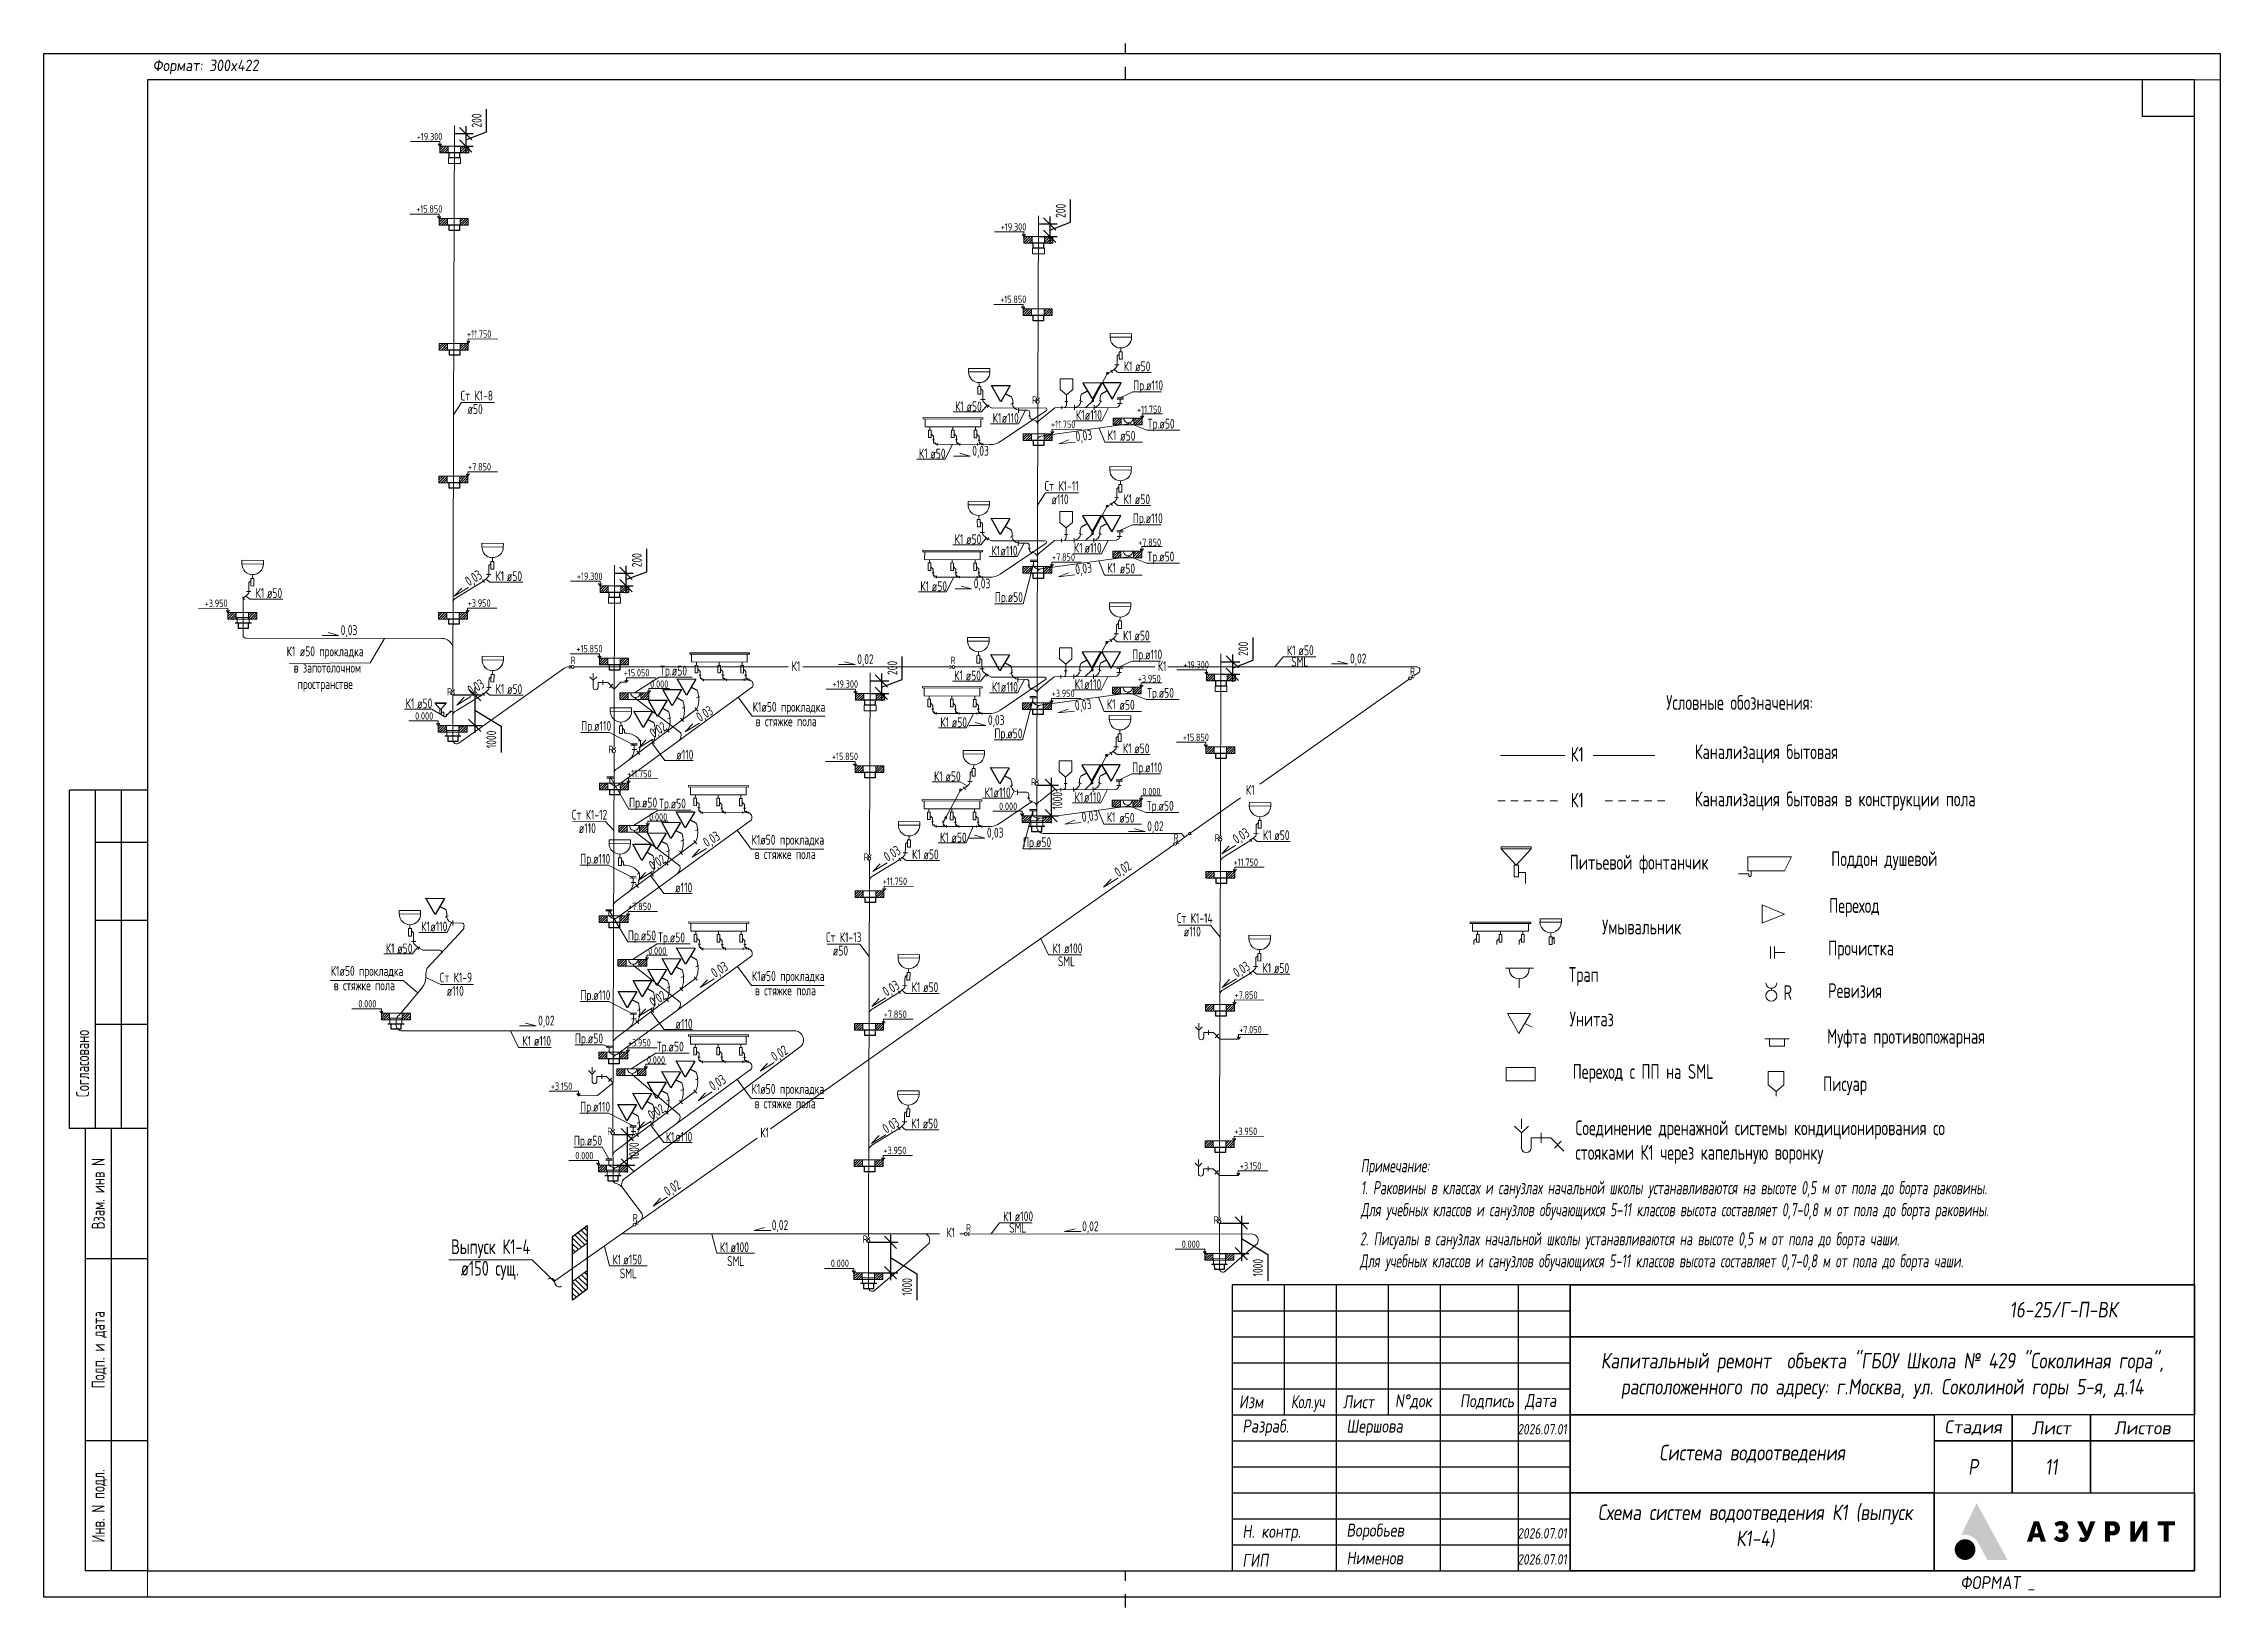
# Paper-space layout 'Схема К1.3' of a CAD drawing. Header units: millimetres, sheet in inches. Extents: x 0 to 16.5, y -0.1 to 11.8.
# The model-space entities are those that its viewports show. They can reach past a viewport. Long polylines and large blocks are cut down to what shows.
import ezdxf
from ezdxf.enums import TextEntityAlignment as Align

# ---------------------------------------------------------------- set-up
doc = ezdxf.new("R2010")
doc.units = ezdxf.units.MM
doc.header["$MEASUREMENT"] = 0
doc.linetypes.add('01_base$0$DASHED2', pattern=[0.375, 0.25, -0.125])
doc.linetypes.add('ACAD_ISO03W100', pattern=[30, 12, -18])
doc.layers.get('0').update_dxf_attribs({"color": 250, "lineweight": 9})
for name, color, linetype in [('_RAMKA', 7, 'Continuous'), ('PDF __Арматура', 7, 'Continuous'), ('PDF __ВК-переход с ПП на  SML', 3, 'Continuous'), ('PDF __ВК-противопожарные муфты', 1, 'Continuous'), ('PDF __К14', 3, 'Continuous'), ('PDF __Санпр', 7, 'Continuous'), ('PDF __Сантехника', 7, 'Continuous'), ('PDF _TEKSTBK', 7, 'Continuous'), ('АР_Кровля дорожки', 245, 'Continuous')]:
    doc.layers.add(name, color=color, linetype=linetype)
for name, color, linetype, lineweight in [('_STAMP', 250, 'Continuous', 30), ('_TEXT', 189, 'Continuous', 30), ('_ВК-Text К1', 7, 'Continuous', 30), ('_ВК-К1', 14, 'Continuous', 40), ('_ВК-К3', 30, 'Continuous', 40), ('_ВК-переход на SML', 3, 'Continuous', 30), ('_ВК-противопожарные муфты', 1, 'Continuous', 30), ('_Санпр', 7, 'Continuous', 30), ('_Сантехника', 7, 'Continuous', 30), ('ВК_канализация', 32, 'Continuous', 30), ('тх разм', 250, 'Continuous', 9)]:
    doc.layers.add(name, color=color, linetype=linetype, lineweight=lineweight)
doc.layers.add('PDF __ВК-К1', color=7, linetype='Continuous', true_color=0xb80000)
doc.styles.add('ISOCPEUR', font='isocpeur.ttf', dxfattribs={"width": 0.7})
doc.styles.add('SIMPLEX', font='simplex.shx', dxfattribs={"width": 0.85, "oblique": 7})
doc.styles.add('Архитектурный', font='isocpeur.ttf', dxfattribs={"oblique": 8})
doc.styles.add('Архитектурный размер', font='isocpeur.ttf', dxfattribs={"width": 0.8, "oblique": 8})
doc.styles.add('ГОСТ 2.304', font='isocpeur.ttf', dxfattribs={"width": 0.7})
doc.dimstyles.new('СПДС', dxfattribs={"dimscale": 100, "dimtxt": 2.5, "dimasz": 2.5, "dimexe": 1.5, "dimexo": 0, "dimgap": 1, "dimtad": 1, "dimdec": 0, "dimrnd": 1, "dimtxsty": 'ГОСТ 2.304', "dimblk": 'OBLIQUE', "dimcen": 2.5, "dimdle": 1.5, "dimadec": 0, "dimazin": 2, "dimtfac": 0.75, "dimtdec": 0, "dimtmove": 1, "dimatfit": 3, "dimfxl": 1, "dimtolj": 1, "dimarcsym": 1})

psp = doc.layouts.new('Схема К1.3')

# ---------------------------------------------------------------- texts
at = {"layer": '_STAMP', "color": 7, "lineweight": -2, "attachment_point": 5, "style": 'Архитектурный размер'}
for s, width, heights, insert, char_height in [('\\pxql;{\\fГОСТ тип А|b0|i0|c204|p34;Примечание:\\P1. Раковины в классах и санузлах начальной школы устанавливаются на высоте 0,5 м от пола до борта раковины. \\PДля учебных классов и санузлов обучающихся 5–11 классов высота составляет 0,7–0,8 м от пола до борта раковины. }', 6.48921, [0.575], (13.227, 3.093), 0.1), ('\\pxql;{\\fГОСТ тип А|b0|i0|c204|p34;2. Писуалы в санузлах начальной школы устанавливаются на высоте 0,5 м от пола до борта чаши. \\PДля учебных классов и санузлов обучающихся 5–11 классов высота составляет 0,7–0,8 м от пола до борта чаши. }', 6.48921, [0.575], (13.22, 2.622), 0.1), ('Р', 0.47705, [0.287], (14.626, 0.991), 0.118), ('11', 0.47705, [0.287], (15.218, 0.991), 0.1183), ('Схема систем водоотведения К1 (выпуск К1-4)', 2.49985, [0.575], (12.972, 0.542), 0.11833)]:
    psp.add_mtext_dynamic_manual_height_columns(s, width=width, gutter_width=0, heights=heights, dxfattribs=dict(at, insert=insert, char_height=char_height))

msp = doc.modelspace()

# ---------------------------------------------------------------- texts
at = {"layer": 'ВК_канализация', "color": 18, "ltscale": 100, "true_color": 0x000000, "style": 'ISOCPEUR'}
for s, insert, char_height, width, attachment_point, rotation in [('\\pxi-1,l1,t1,5;+19.300', (-41788.2, -96290.5), 150, 7500, 4, 0.04194), ('\\pxi-1,l1,t1,5;+15.850', (-41799.2, -97764.5), 150, 7500, 4, 0.04194), ('\\pxi-1,l1,t1,5;+19.300', (-29901.1, -98128.4), 150, 7500, 4, 0.04194), ('\\pxi-1,l1,t1,5;+15.850', (-29912.1, -99602.4), 150, 7500, 4, 0.04194), ('+11.750', (-40268.9, -100307), 150, 7500, 6, 359.61889), ('\\pxi-1,l1,t1,5;+11.750', (-26630.7, -101843), 150, 7500, 6, 359.95806), ('+11.750', (-28381.8, -102144.9), 150, 7500, 6, 359.61889), ('0,03', (-28375.2, -102417.3, 0), 200, 5891.51, 4, 6.31717), ('+7.850', (-40276.6, -103009.8), 150, 7500, 6, 359.61889), ('\\pxi-1,l1,t1,5;+7.850', (-26637, -104545.8), 150, 7500, 6, 359.95806), ('+7.850', (-28389.5, -104847.7), 150, 7500, 6, 359.61889), ('0,03', (-28381.5, -105120.1, 0), 200, 5891.51, 4, 6.31717), ('0,03', (-40764.6, -105379.5), 200, 5891.51, 4, 31.65474), ('\\pxi-1,l1,t1,5;+19.300', (-38527.7, -105236.5), 150, 7500, 4, 0.04194), ('\\pxi-1,l1,t1,5;+3.950', (-46103.5, -105789.5), 150, 7500, 4, 0.87658), ('\\pxi-1,l1,t1,5;+3.950', (-40284.8, -105782.9), 150, 7500, 6, 359.61889), ('\\pxi-1,l1,t1,5;+15.850', (-38538.7, -106710.5), 150, 7500, 4, 0.04194), ('\\pxi-1,l1,t1,5;+15.050', (-37051.7, -107200.7), 150, 7500, 6, 359.94981), ('\\pxi-1,l1,t1,5;+19.300', (-26184.5, -107038.3), 150, 7500, 4, 0.04194), ('0,03', (-40715.9, -107596), 200, 5891.51, 4, 31.65474), ('\\pxi-1,l1,t1,5;0.000', (-36666.9, -107431), 150, 7500, 6, 359.95806), ('\\pxi-1,l1,t1,5;+19.300', (-33326.3, -107428), 150, 7500, 4, 0.04194), ('\\pxi-1,l1,t1,5;+3.950', (-28397.7, -107620.8), 150, 7500, 6, 359.61889), ('\\pxi-1,l1,t1,5;+3.950', (-26645.2, -107318.9), 150, 7500, 6, 359.95806), ('\\pxi-1,l1,t1,5;0.000', (-41821.9, -108077.7), 150, 7500, 4, 0.04194), ('0,03', (-36062, -108140.3), 200, 5891.51, 4, 31.65474), ('0,03', (-28389.7, -107893.2, 0), 200, 5891.51, 4, 6.31717), ('0,02', (-37009.5, -108466.2), 200, 5891.51, 4, 31.65474), ('\\pxi-1,l1,t1,5;+15.850', (-26195.4, -108512.3), 150, 7500, 4, 0.04194), ('\\pxi-1,l1,t1,5;+15.850', (-33337.3, -108902), 150, 7500, 4, 0.04194), ('+11.750', (-37008.3, -109253.1), 150, 7500, 6, 359.61889), ('\\pxi-1,l1,t1,5;0.000', (-29934.8, -109915.6), 150, 7500, 4, 0.04194), ('\\pxi-1,l1,t1,5;0.000', (-26648.9, -109616.5), 150, 7500, 6, 359.95806), ('\\pxi-1,l1,t1,5;0.000', (-36689.7, -110133.8), 150, 7500, 6, 359.95806), ('0,03', (-28251.4, -110158, 0), 200, 5891.51, 4, 6.31717), ('0,03', (-35921.2, -110691.5), 200, 5891.51, 4, 31.65474), ('0,03', (-32244.1, -110983.9), 200, 5891.51, 4, 31.65474), ('0,03', (-25142.5, -110622.9), 200, 5891.51, 4, 31.65474), ('0,02', (-37023.8, -111162.1), 200, 5891.51, 4, 31.65474), ('0,02', (-27548.5, -111297.9), 200, 5891.51, 4, 31.65474), ('+11.750', (-24665.1, -111054.9), 150, 7500, 6, 359.61889), ('+11.750', (-31807, -111444.6), 150, 7500, 6, 359.61889), ('+7.850', (-37016.1, -111955.9), 150, 7500, 6, 359.61889), ('\\pxi-1,l1,t1,5;0.000', (-36708.4, -112857.9), 150, 7500, 6, 359.95806), ('0,03', (-35758.9, -113345.6), 200, 5891.51, 4, 31.65474), ('0,03', (-25133.4, -113341.1), 200, 5891.51, 4, 31.65474), ('\\pxi-1,l1,t1,5;0.000', (-42977.3, -113934.6), 150, 7500, 4, 0.04194), ('0,02', (-37015.4, -113935.8), 200, 5891.51, 4, 31.65474), ('0,03', (-32267.8, -113726.5), 200, 5891.51, 4, 31.65474), ('+7.850', (-24672.8, -113757.6), 150, 7500, 6, 359.61889), ('+7.850', (-31814.7, -114147.4), 150, 7500, 6, 359.61889), ('\\pxi-1,l1,t1,5;+3.950', (-37024.3, -114729), 150, 7500, 6, 359.61889), ('\\pxi-1,l1,t1,5;+7.050', (-24589.4, -114459.9), 150, 7500, 6, 359.94981), ('\\pxi-1,l1,t1,5;0.000', (-36733.6, -115078.9), 150, 7500, 6, 359.95806), ('0,02', (-34537.7, -115047.6), 200, 5891.51, 4, 31.65474), ('\\pxi-1,l1,t1,5;+3.150', (-38622.1, -115611.5), 150, 7500, 6, 359.94981), ('0,03', (-35799.5, -115645.4), 200, 5891.51, 4, 31.65474), ('0,02', (-37045.2, -116237), 200, 5891.51, 4, 31.65474), ('0,03', (-32270.3, -116516.9), 200, 5891.51, 4, 31.65474), ('\\pxi-1,l1,t1,5;+3.950', (-24681, -116530.8), 150, 7500, 6, 359.61889), ('\\pxi-1,l1,t1,5;0.000', (-38561.4, -117023.7), 150, 7500, 4, 0.04194), ('\\pxi-1,l1,t1,5;+3.950', (-31822.9, -116920.5), 150, 7500, 6, 359.61889), ('\\pxi-1,l1,t1,5;+3.150', (-24597.2, -117233), 150, 7500, 6, 359.94981), ('0,02', (-36717.7, -117788.6), 200, 5891.51, 4, 31.65474), ('\\pxi-1,l1,t1,5;0.000', (-26218.2, -118825.5), 150, 7500, 4, 0.04194), ('\\pxi-1,l1,t1,5;0.000', (-33360, -119215.2), 150, 7500, 4, 0.04194)]:
    msp.add_mtext(s, dxfattribs=dict(at, insert=insert, char_height=char_height, width=width, attachment_point=attachment_point, rotation=rotation))
at = {"layer": 'ВК_канализация', "color": 18, "ltscale": 100, "true_color": 0x000000, "attachment_point": 4, "style": 'ISOCPEUR'}
for s, insert, char_height, width in [('К1', (-27397.7, -100963.1, 0), 200, 5891.51), ('\\pxi-1,l1,t1,5;ø50', (-27164.5, -100966.2, 0), 200, 7500), ('Ст К1-8', (-40895.3, -101561.3), 200, 5891.51), ('\\pxi-1,l1,t1,5;Пр.ø110', (-27207.8, -101378.8), 200, 5891.51), ('\\pxi-1,l1,t1,5;ø50', (-40755.1, -101833.7), 200, 7500), ('К1', (-30830.7, -101777.2), 200, 5891.51), ('\\pxi-1,l1,t1,5;ø50', (-30597.5, -101780.4), 200, 7500), ('К1', (-30065.8, -102014.3, 0), 200, 5891.51), ('\\pxi-1,l1,t1,5;ø110', (-29881.6, -102014.4), 200, 7500), ('К1', (-28372.7, -101955, 0), 200, 5891.51), ('\\pxi-1,l1,t1,5;ø110', (-28188.5, -101955.1), 200, 7500), ('К1', (-27726.1, -102363.8, 0), 200, 5891.51), ('\\pxi-1,l1,t1,5;ø50', (-27469.7, -102377.7, 0), 200, 7500), ('\\pxi-1,l1,t1,5;Тр.ø50', (-26910.1, -102159.8), 200, 5891.51), ('К1', (-31567, -102736.1), 200, 5891.51), ('\\pxi-1,l1,t1,5;ø50', (-31333.8, -102739.3), 200, 7500), ('0,03', (-30481.2, -102706.6), 200, 5891.51), ('Ст К1-11', (-29008.2, -103399.2), 200, 5891.51), ('\\pxi-1,l1,t1,5;ø110', (-28868, -103671.6), 200, 7500), ('К1', (-27404, -103665.8, 0), 200, 5891.51), ('\\pxi-1,l1,t1,5;ø50', (-27170.8, -103669, 0), 200, 7500), ('\\pxi-1,l1,t1,5;Пр.ø110', (-27214.1, -104081.6), 200, 5891.51), ('К1', (-30839.7, -104480), 200, 5891.51), ('\\pxi-1,l1,t1,5;ø50', (-30606.5, -104483.2), 200, 7500), ('К1', (-28412.5, -104657.6, 0), 200, 5891.51), ('\\pxi-1,l1,t1,5;ø110', (-28194.8, -104657.9), 200, 7500), ('К1', (-30091.6, -104716.7, 0), 200, 5891.51), ('\\pxi-1,l1,t1,5;ø110', (-29907.4, -104716.7), 200, 7500), ('К1', (-27732.4, -105066.6, 0), 200, 5891.51), ('\\pxi-1,l1,t1,5;ø50', (-27476, -105080.5, 0), 200, 7500), ('\\pxi-1,l1,t1,5;Тр.ø50', (-26916.4, -104862.5), 200, 5891.51), ('К1', (-40186.4, -105230.2, 0), 200, 5891.51), ('\\pxi-1,l1,t1,5;ø50', (-39953.3, -105233.3, 0), 200, 7500), ('К1', (-31537.8, -105436.5), 200, 5891.51), ('\\pxi-1,l1,t1,5;ø50', (-31304.7, -105439.6), 200, 7500), ('0,03', (-30452.1, -105407), 200, 5891.51), ('К1', (-45070.5, -105575.8, 0), 200, 5891.51), ('\\pxi-1,l1,t1,5;ø50', (-44837.3, -105578.9, 0), 200, 7500), ('\\pxi-1,l1,t1,5;Пр.ø50', (-30023.2, -105687.8), 200, 5891.51), ('0,03', (-43335.9, -106354.1), 200, 5891.51), ('К1', (-27412.2, -106439, 0), 200, 5891.51), ('\\pxi-1,l1,t1,5;ø50', (-27179, -106442.1, 0), 200, 7500), ('\\pxi-1,l1,qc,t1,5;К1 ø50 прокладка\\P\\pi0,l0,tz; в запотолочном \\Pпространстве', (-44469.4, -107124.5), 200, 1634.997), ('\\pxi-1,l1,t1,5;Пр.ø110', (-27226.1, -106853.9, 0), 200, 5891.51), ('К1', (-24077.1, -106745.1), 200, 5891.51), ('\\pxi-1,l1,t1,5;ø50', (-23840.6, -106742.1), 200, 7500), ('\\pxi-1,l1,t1,5;Тр.ø50', (-36834.8, -107184.5), 200, 5891.51), ('К1', (-34157.9, -107064.4), 200, 5891.51), ('0,02', (-32822.7, -106947.9), 200, 5891.51), ('К1', (-30847.5, -107253.1), 200, 5891.51), ('\\pxi-1,l1,t1,5;ø50', (-30614.3, -107256.3), 200, 7500), ('К1', (-26706.2, -107064.7), 200, 5891.51), ('SML', (-23987.6, -106974.6), 200, 5891.51), ('0,02', (-22791.6, -106933.4), 200, 5891.51), ('К1', (-40183.6, -107528.7, 0), 200, 5891.51), ('\\pxi-1,l1,t1,5;ø50', (-39950.4, -107531.8, 0), 200, 7500), ('К1', (-30084.2, -107488.4, 0), 200, 5891.51), ('\\pxi-1,l1,t1,5;ø110', (-29900, -107488.4, 0), 200, 7500), ('К1', (-28396.6, -107430.6, 0), 200, 5891.51), ('\\pxi-1,l1,t1,5;ø110', (-28203, -107431), 200, 7500), ('\\pxi-1,l1,t1,5;Тр.ø50', (-26924.6, -107635.7), 200, 5891.51), ('К1', (-42015.1, -107820.9, 0), 200, 5891.51), ('\\pxi-1,l1,t1,5;ø50', (-41781.9, -107824.1, 0), 200, 7500), ('К1ø50 прокладка ', (-34951, -107921.1, 0), 200, 7500), ('К1', (-31131.1, -108204), 200, 5891.51), ('\\pxi-1,l1,t1,5;ø50', (-30897.9, -108207.2), 200, 7500), ('0,03', (-30162.8, -108184.9), 200, 5891.51), ('К1', (-27740.6, -107839.8, 0), 200, 5891.51), ('\\pxi-1,l1,t1,5;ø50', (-27484.2, -107853.6, 0), 200, 7500), ('\\pxi-1,l1,t1,5;Пр.ø110', (-38441.7, -108308.2, 0), 200, 5891.51), ('в стяжке пола', (-34888.5, -108187.6, 0), 200, 5891.51), ('\\pxi-1,l1,t1,5;Пр.ø50', (-30031.6, -108460.9), 200, 5891.51), ('\\pxi-1,l1,t1,5;ø110', (-36505.4, -108866.5), 200, 7500), ('К1', (-27416, -108736.5, 0), 200, 5891.51), ('\\pxi-1,l1,t1,5;ø50', (-27182.8, -108739.6, 0), 200, 7500), ('К1', (-31259.4, -109303, 0), 200, 5891.51), ('\\pxi-1,l1,t1,5;ø50', (-31026.2, -109306.2, 0), 200, 7500), ('\\pxi-1,l1,t1,5;Пр.ø110', (-27226.1, -109152.2), 200, 5891.51), ('\\pxi-1,l1,t1,5;Пр.ø50', (-37467.7, -109868.2), 200, 5891.51), ('\\pxi-1,l1,t1,5;Тр.ø50', (-36857.5, -109887.2), 200, 5891.51), ('К1', (-30231.8, -109633.4, 0), 200, 5891.51), ('\\pxi-1,l1,t1,5;ø110', (-30047.5, -109633.5, 0), 200, 7500), ('К1', (-28398.8, -109732.5, 0), 200, 5891.51), ('\\pxi-1,l1,t1,5;ø110', (-28206.7, -109728.5), 200, 7500), ('\\pxi-1,l1,t1,5;Тр.ø50', (-26928.3, -109933.2), 200, 5891.51), ('К1', (-24911.6, -109582.6), 200, 5891.51), ('Ст К1-12', (-38630.3, -110088.4), 200, 5891.51), ('\\pxi-1,l1,t1,5;ø110', (-38490.1, -110360.9), 200, 7500), ('К1', (-27744.3, -110137.3, 0), 200, 5891.51), ('\\pxi-1,l1,t1,5;ø50', (-27487.9, -110151.1, 0), 200, 7500), ('0,02', (-26920.1, -110345.5), 200, 5891.51), ('К1ø50 прокладка ', (-34973.7, -110623.8, 0), 200, 7500), ('К1', (-31138, -110548.3), 200, 5891.51), ('\\pxi-1,l1,t1,5;ø50', (-30904.8, -110551.4), 200, 7500), ('0,03', (-30182.8, -110476.8), 200, 5891.51), ('\\pxi-1,l1,t1,5;Пр.ø50', (-29448.2, -110674.7), 200, 5891.51), ('К1', (-24565.9, -110502.1, 0), 200, 5891.51), ('\\pxi-1,l1,t1,5;ø50', (-24332.7, -110505.3, 0), 200, 7500), ('\\pxi-1,l1,t1,5;Пр.ø110', (-38461.1, -111011, 0), 200, 5891.51), ('в стяжке пола', (-34911.2, -110890.4, 0), 200, 5891.51), ('К1', (-31707.7, -110891.8, 0), 200, 5891.51), ('\\pxi-1,l1,t1,5;ø50', (-31474.5, -110895, 0), 200, 7500), ('\\pxi-1,l1,t1,5;ø110', (-36528.1, -111569.3), 200, 7500), ('Ст К1-14', (-26316.2, -112191.8), 200, 5891.51), ('К1', (-41697.4, -112362.5, 0), 200, 5891.51), ('\\pxi-1,l1,t1,5;ø110', (-41513.2, -112362.6), 200, 7500), ('\\pxi-1,l1,t1,5;Пр.ø50', (-37490.5, -112571), 200, 5891.51), ('\\pxi-1,l1,t1,5;Тр.ø50', (-36876.2, -112611.4), 200, 5891.51), ('Ст К1-13', (-33458.1, -112581.5), 200, 5891.51), ('\\pxi-1,l1,t1,5;ø110', (-26176, -112464.2), 200, 7500), ('К1', (-42418.5, -112805.6), 200, 5891.51), ('\\pxi-1,l1,t1,5;ø50', (-42185.3, -112808.7), 200, 7500), ('\\pxi-1,l1,t1,5;ø50', (-33317.9, -112853.9), 200, 7500), ('К1', (-28849.3, -112809.1), 200, 5891.51), ('SML', (-28737.6, -113070.5), 200, 5891.51), ('\\pxi-1,l1,t1,5;ø100', (-28612.8, -112806.1), 200, 7500), ('К1ø50 прокладка ', (-43538.9, -113293.8, 0), 200, 7500), ('Ст К1-9', (-41318.1, -113400.8), 200, 5891.51), ('К1ø50 прокладка ', (-34966.9, -113397, 0), 200, 7500), ('К1', (-24573.6, -113204.9, 0), 200, 5891.51), ('\\pxi-1,l1,t1,5;ø50', (-24340.4, -113208.1, 0), 200, 7500), ('в стяжке пола', (-43476.3, -113560.3, 0), 200, 5891.51), ('\\pxi-1,l1,t1,5;ø110', (-41177.9, -113673.2), 200, 7500), ('\\pxi-1,l1,t1,5;Пр.ø110', (-38457.6, -113784.1, 0), 200, 5891.51), ('в стяжке пола', (-34904.4, -113663.5, 0), 200, 5891.51), ('К1', (-31715.4, -113594.6, 0), 200, 5891.51), ('\\pxi-1,l1,t1,5;ø50', (-31482.3, -113597.8, 0), 200, 7500), ('0,02', (-39317.9, -114299.6), 200, 5891.51), ('\\pxi-1,l1,t1,5;ø110', (-36521.3, -114342.4), 200, 7500), ('К1', (-39639.6, -114691.7), 200, 5891.51), ('\\pxi-1,l1,t1,5;ø110', (-39403.2, -114688.8), 200, 7500), ('\\pxi-1,l1,t1,5;Пр.ø50', (-38568.4, -114666.1), 200, 5891.51), ('\\pxi-1,l1,t1,5;Тр.ø50', (-36901.5, -114832.4), 200, 5891.51), ('К1ø50 прокладка ', (-34973.7, -115694.5, 0), 200, 7500), ('\\pxi-1,l1,t1,5;Пр.ø110', (-38463.3, -116055.7), 200, 5891.51), ('в стяжке пола', (-34911.2, -115961.1, 0), 200, 5891.51), ('К1', (-34794.9, -116555.8), 200, 5891.51), ('К1', (-31723.2, -116367.7, 0), 200, 5891.51), ('\\pxi-1,l1,t1,5;ø50', (-31490.1, -116370.9, 0), 200, 7500), ('\\pxi-1,l1,t1,5;Пр.ø50', (-38589.1, -116745.3), 200, 5891.51), ('К1', (-36720.2, -116643.9, 0), 200, 5891.51), ('\\pxi-1,l1,t1,5;ø110', (-36528.1, -116639.9), 200, 7500), ('К1', (-29853, -118261.6), 200, 5891.51), ('\\pxi-1,l1,t1,5;ø100', (-29616.5, -118258.6), 200, 7500), ('Выпуск К1-4', (-41087.5, -118918), 300, 5891.51), ('0,02', (-34562.5, -118460), 200, 5891.51), ('К1', (-31007, -118588.9), 200, 5891.51), ('SML', (-29729.7, -118492.2), 200, 5891.51), ('0,02', (-28244.2, -118484.6), 200, 5891.51), ('\\pxi-1,l1,t1,5;ø150 сущ.', (-40891.5, -119356.9), 300, 7500), ('К1', (-37805.5, -119138.9, 0), 200, 5891.51), ('\\pxi-1,l1,t1,5;ø150', (-37584.3, -119138.6, 0), 200, 7500), ('К1', (-35621.5, -118887.5, 0), 200, 5891.51), ('SML', (-35470, -119168.6), 200, 5891.51), ('\\pxi-1,l1,t1,5;ø100', (-35400.3, -118887.2, 0), 200, 7500), ('SML', (-37654, -119420), 200, 5891.51)]:
    msp.add_mtext(s, dxfattribs=dict(at, insert=insert, char_height=char_height, width=width))
at = {"layer": 'ВК_канализация', "color": 7, "ltscale": 100, "char_height": 150, "width": 7500, "attachment_point": 4, "rotation": 0.04194, "style": 'ISOCPEUR'}
for insert in [(-29263.7, -101649.5), (-38656.3, -106945.1), (-30922.1, -106948.3), (-21570.7, -107173), (-41172.1, -107585.1), (-37888.8, -108757.7), (-29285, -109423), (-26382.8, -110555), (-25547, -110559.5), (-32688.9, -110949.2), (-37911.6, -116531.1), (-37391.9, -118289.2), (-25568.3, -118332.9), (-32710.2, -118722.6), (-30608.3, -118494.3)]:
    msp.add_mtext('\\pxi-1,l1,t1,5;R', dxfattribs=dict(at, insert=insert))
at = {"layer": 'ВК_канализация', "color": 18, "lineweight": 13, "ltscale": 100, "true_color": 0x000000, "char_height": 300, "attachment_point": 4, "style": 'ISOCPEUR'}
for s, insert, width in [('Условные обозначения:', (-16356.5, -107804.6), 5891.51), ('К1', (-18301.4, -108860.7), 3718.698), ('Канализация бытовая', (-15777, -108846.7), 5891.51), ('К1', (-18301.4, -109791), 3718.698), ('Канализация бытовая в конструкции пола', (-15777, -109808.2), 5891.51), ('Питьевой фонтанчик', (-18321.2, -111094.9), 8368.311), ('Поддон душевой', (-12997.3, -111024.8), 8368.311), ('Переход', (-13039.6, -111975.7), 8368.311), ('Умывальник', (-17661.6, -112371.7), 8368.311), ('Прочистка', (-13060.7, -112842), 8368.311), ('Трап', (-18336.8, -113380.5), 8368.311), ('R', (-13967.7, -113704.7), 8368.311), ('Ревизия', (-13060.7, -113666.1), 8368.311), ('Унитаз', (-18321.5, -114243.4), 8368.311), ('Муфта противопожарная', (-13081.8, -114638.1), 8368.311), ('Переход с ПП на SML', (-18260.1, -115352.8), 8368.311), ('Писуар', (-13163.1, -115603), 8368.311), ('Соединение дренажной системы кондиционирования со стояками К1 через капельную воронку', (-18202.6, -116749.5), 8368.311)]:
    msp.add_mtext(s, dxfattribs=dict(at, insert=insert, width=width))

# ---------------------------------------------------------------- blocks, each defined once
blk = doc.blocks.new('Логотип Азурит')
at = {"layer": '_STAMP', "linetype": 'Continuous', "true_color": 0x2a3756}
h = blk.add_hatch(color=159, dxfattribs=at)
h.dxf.hatch_style = 1
h.paths.add_polyline_path([(-39.4, 8.5), (-40.02, 9.65), (-40.61, 10.74), (-41.14, 11.7), (-41.62, 12.59), (-41.79, 12.89), (-41.86, 13.01), (-41.91, 12.94), (-41.99, 12.78), (-42.39, 11.96), (-42.77, 11.18), (-43.09, 10.5), (-43.47, 9.72), (-44.18, 8.26), (-44.5, 7.6), (-44.73, 7.14), (-44.85, 6.9), (-44.7, 6.93), (-44.51, 6.95), (-44.27, 6.97), (-44.09, 6.97), (-43.91, 6.96), (-43.74, 6.94), (-43.56, 6.91), (-43.39, 6.87), (-43.22, 6.81), (-43.05, 6.75), (-42.89, 6.68), (-42.73, 6.59), (-42.58, 6.5), (-42.43, 6.4), (-42.29, 6.29), (-42.15, 6.17), (-42.03, 6.04), (-41.91, 5.91), (-41.79, 5.77), (-41.72, 5.65), (-41.63, 5.5), (-41.3, 4.9), (-41.02, 4.39), (-40.57, 3.56), (-40.05, 2.59), (-39.78, 2.11), (-37.86, 2.11), (-36.5, 2.11), (-35.94, 2.12), (-36.48, 3.13), (-36.82, 3.75), (-37.16, 4.37), (-37.67, 5.33), (-38.2, 6.3), (-38.54, 6.93), (-38.87, 7.53)])
h = blk.add_hatch(color=159, dxfattribs=at)
h.dxf.hatch_style = 1
h.paths.add_polyline_path([(-29.3, 7.88), (-29.63, 8.84), (-29.86, 9.53), (-30.37, 9.54), (-30.87, 9.54), (-30.93, 9.38), (-31.26, 8.4), (-31.64, 7.27), (-31.97, 6.31), (-32.19, 5.64), (-32.05, 5.63), (-31.71, 5.62), (-31.23, 5.62), (-31.11, 6.03), (-30.99, 6.44), (-30.37, 6.44), (-29.75, 6.44), (-29.63, 6.03), (-29.52, 5.62), (-29.03, 5.62), (-28.54, 5.62), (-28.6, 5.8), (-28.93, 6.79)])
h.paths.add_polyline_path([(-30.77, 7.21), (-30.74, 7.31), (-30.56, 7.93), (-30.43, 8.43), (-30.39, 8.59), (-30.37, 8.65), (-30.35, 8.64), (-30.31, 8.45), (-30.22, 8.08), (-30.11, 7.66), (-30.01, 7.33), (-29.97, 7.21), (-30.37, 7.21)], flags=16)
h = blk.add_hatch(color=159, dxfattribs=at)
h.dxf.hatch_style = 1
h.paths.add_polyline_path([(-24.39, 7.35), (-24.47, 7.43), (-24.56, 7.5), (-24.66, 7.56), (-24.81, 7.65), (-24.74, 7.69), (-24.65, 7.75), (-24.55, 7.86), (-24.45, 7.97), (-24.38, 8.09), (-24.35, 8.18), (-24.32, 8.25), (-24.31, 8.34), (-24.3, 8.45), (-24.3, 8.65), (-24.31, 8.73), (-24.34, 8.82), (-24.41, 8.99), (-24.51, 9.14), (-24.63, 9.28), (-24.78, 9.39), (-24.95, 9.48), (-25.13, 9.55), (-25.34, 9.59), (-25.56, 9.6), (-25.74, 9.6), (-25.91, 9.58), (-26.08, 9.55), (-26.23, 9.51), (-26.39, 9.46), (-26.53, 9.39), (-26.67, 9.32), (-26.8, 9.23), (-26.9, 9.15), (-26.81, 8.98), (-26.64, 8.66), (-26.54, 8.5), (-26.51, 8.5), (-26.46, 8.54), (-26.35, 8.61), (-26.21, 8.67), (-26.07, 8.73), (-25.93, 8.77), (-25.82, 8.79), (-25.72, 8.79), (-25.62, 8.79), (-25.53, 8.76), (-25.46, 8.73), (-25.39, 8.68), (-25.34, 8.62), (-25.3, 8.55), (-25.26, 8.45), (-25.26, 8.36), (-25.27, 8.27), (-25.32, 8.18), (-25.36, 8.13), (-25.39, 8.08), (-25.44, 8.05), (-25.49, 8.02), (-25.63, 7.99), (-25.84, 7.98), (-26.1, 7.97), (-26.1, 7.6), (-26.1, 7.24), (-25.78, 7.23), (-25.54, 7.21), (-25.45, 7.2), (-25.38, 7.18), (-25.33, 7.15), (-25.28, 7.12), (-25.25, 7.08), (-25.21, 7.02), (-25.19, 6.96), (-25.17, 6.9), (-25.17, 6.76), (-25.18, 6.7), (-25.2, 6.64), (-25.23, 6.58), (-25.26, 6.53), (-25.31, 6.49), (-25.37, 6.45), (-25.44, 6.43), (-25.52, 6.41), (-25.69, 6.39), (-25.78, 6.39), (-25.87, 6.41), (-26, 6.45), (-26.16, 6.51), (-26.3, 6.6), (-26.43, 6.69), (-26.53, 6.76), (-26.77, 6.45), (-26.93, 6.26), (-26.97, 6.2), (-26.98, 6.15), (-26.97, 6.11), (-26.94, 6.07), (-26.82, 5.97), (-26.62, 5.84), (-26.41, 5.73), (-26.19, 5.65), (-25.97, 5.59), (-25.78, 5.57), (-25.53, 5.57), (-25.3, 5.58), (-25.12, 5.61), (-24.99, 5.65), (-24.87, 5.71), (-24.75, 5.78), (-24.64, 5.85), (-24.54, 5.94), (-24.45, 6.03), (-24.37, 6.13), (-24.31, 6.23), (-24.25, 6.37), (-24.21, 6.51), (-24.2, 6.66), (-24.2, 6.82), (-24.21, 6.94), (-24.24, 7.06), (-24.28, 7.16), (-24.33, 7.26)])
h = blk.add_hatch(color=159, dxfattribs=at)
h.dxf.hatch_style = 1
h.paths.add_polyline_path([(-19.61, 8.04), (-19.36, 8.68), (-19.14, 9.22), (-19.03, 9.53), (-19.17, 9.54), (-19.52, 9.54), (-20.02, 9.54), (-20.05, 9.44), (-20.31, 8.65), (-20.59, 7.81), (-20.63, 7.68), (-20.66, 7.62), (-20.67, 7.61), (-20.7, 7.67), (-20.82, 7.97), (-21.01, 8.4), (-21.34, 9.1), (-21.54, 9.54), (-22.06, 9.54), (-22.58, 9.54), (-22.4, 9.17), (-21.88, 8.17), (-21.32, 7.06), (-21.11, 6.63), (-21.09, 6.56), (-21.1, 6.52), (-21.15, 6.45), (-21.21, 6.41), (-21.28, 6.38), (-21.37, 6.37), (-21.45, 6.37), (-21.55, 6.39), (-21.64, 6.43), (-21.74, 6.49), (-21.82, 6.53), (-21.86, 6.49), (-21.92, 6.39), (-22.11, 6.05), (-22.23, 5.85), (-22.18, 5.81), (-22.08, 5.75), (-21.95, 5.69), (-21.81, 5.63), (-21.69, 5.59), (-21.51, 5.57), (-21.31, 5.57), (-21.12, 5.59), (-20.97, 5.62), (-20.88, 5.66), (-20.79, 5.71), (-20.71, 5.77), (-20.63, 5.84), (-20.56, 5.93), (-20.48, 6.02), (-20.35, 6.23), (-20.28, 6.35), (-20.21, 6.51), (-19.92, 7.25)])
h = blk.add_hatch(color=159, dxfattribs=at)
h.dxf.hatch_style = 1
h.paths.add_polyline_path([(-14.46, 7.53), (-14.41, 7.64), (-14.37, 7.74), (-14.33, 7.96), (-14.31, 8.19), (-14.32, 8.41), (-14.37, 8.63), (-14.45, 8.83), (-14.5, 8.93), (-14.55, 9.02), (-14.62, 9.1), (-14.69, 9.18), (-14.81, 9.29), (-14.92, 9.37), (-15.06, 9.43), (-15.21, 9.49), (-15.33, 9.52), (-15.49, 9.53), (-16.3, 9.54), (-17.21, 9.54), (-17.21, 7.58), (-17.21, 5.62), (-16.73, 5.62), (-16.25, 5.62), (-16.25, 6.23), (-16.25, 6.83), (-15.87, 6.83), (-15.58, 6.84), (-15.35, 6.86), (-15.17, 6.91), (-14.99, 6.98), (-14.83, 7.08), (-14.69, 7.2), (-14.56, 7.36)])
h.paths.add_polyline_path([(-15.6, 7.68), (-15.67, 7.66), (-15.95, 7.66), (-16.25, 7.66), (-16.25, 8.2), (-16.25, 8.74), (-15.93, 8.73), (-15.64, 8.72), (-15.57, 8.7), (-15.51, 8.67), (-15.42, 8.6), (-15.35, 8.51), (-15.32, 8.45), (-15.3, 8.39), (-15.29, 8.19), (-15.29, 8.07), (-15.3, 8), (-15.32, 7.94), (-15.35, 7.88), (-15.39, 7.82), (-15.43, 7.78), (-15.53, 7.71)], flags=16)
h = blk.add_hatch(color=159, dxfattribs=at)
h.dxf.hatch_style = 1
h.paths.add_polyline_path([(-10.09, 7.82), (-9.98, 8.03), (-9.94, 8.12), (-9.95, 7.93), (-9.96, 7.49), (-9.97, 6.69), (-9.97, 5.62), (-9.5, 5.62), (-9.04, 5.62), (-9.04, 7.58), (-9.04, 9.54), (-9.51, 9.54), (-9.99, 9.54), (-10.36, 8.91), (-10.84, 8.1), (-11.03, 7.78), (-11.26, 7.34), (-11.37, 7.13), (-11.42, 7.05), (-11.41, 7.31), (-11.39, 7.78), (-11.39, 8.55), (-11.39, 9.54), (-11.86, 9.54), (-12.34, 9.54), (-12.34, 7.58), (-12.34, 5.62), (-11.86, 5.62), (-11.37, 5.62), (-11.18, 5.95), (-10.61, 6.89), (-10.31, 7.42)])
h = blk.add_hatch(color=159, dxfattribs=at)
h.dxf.hatch_style = 1
h.paths.add_polyline_path([(-3.74, 9.14), (-3.74, 9.54), (-5.42, 9.54), (-7.09, 9.54), (-7.09, 9.14), (-7.09, 8.74), (-6.5, 8.74), (-5.9, 8.74), (-5.9, 7.18), (-5.9, 5.62), (-5.43, 5.62), (-4.95, 5.62), (-4.95, 7.18), (-4.95, 8.74), (-4.35, 8.74), (-3.74, 8.74)])
at = {"layer": '_STAMP', "linetype": 'Continuous', "true_color": 0x1447b7}
h = blk.add_hatch(color=162, dxfattribs=at)
h.dxf.hatch_style = 1
h.paths.add_polyline_path([(-42.09, 4.22), (-42.11, 4.4), (-42.15, 4.58), (-42.2, 4.76), (-42.27, 4.93), (-42.35, 5.1), (-42.45, 5.26), (-42.57, 5.41), (-42.7, 5.55), (-42.8, 5.64), (-42.91, 5.72), (-43.14, 5.86), (-43.38, 5.97), (-43.63, 6.05), (-43.89, 6.09), (-44.15, 6.1), (-44.42, 6.07), (-44.55, 6.04), (-44.68, 6.01), (-44.87, 5.94), (-45.05, 5.85), (-45.22, 5.74), (-45.37, 5.62), (-45.51, 5.49), (-45.63, 5.35), (-45.75, 5.19), (-45.84, 5.03), (-45.92, 4.85), (-45.98, 4.67), (-46.03, 4.49), (-46.06, 4.29), (-46.07, 4.1), (-46.05, 3.9), (-46.02, 3.7), (-45.97, 3.51), (-45.92, 3.37), (-45.87, 3.24), (-45.8, 3.11), (-45.72, 2.99), (-45.64, 2.88), (-45.54, 2.77), (-45.44, 2.67), (-45.33, 2.57), (-45.22, 2.49), (-45.1, 2.41), (-44.98, 2.34), (-44.85, 2.28), (-44.72, 2.22), (-44.58, 2.18), (-44.44, 2.15), (-44.3, 2.13), (-44.05, 2.12), (-43.8, 2.14), (-43.57, 2.19), (-43.34, 2.26), (-43.12, 2.37), (-42.92, 2.5), (-42.73, 2.65), (-42.56, 2.83), (-42.44, 2.99), (-42.34, 3.15), (-42.26, 3.32), (-42.19, 3.49), (-42.14, 3.67), (-42.11, 3.85), (-42.09, 4.03)])
blk = doc.blocks.new('_Azurit_Stamp 1')
at = {"layer": '_STAMP', "lineweight": 30}
for p, q in [((-175, 55), (-175, 30)), ((-165, 55), (-165, 0)), ((-155, 55), (-155, 30)), ((-145, 55), (-145, 0)), ((-130, 55), (-130, 0)), ((-185, 35), (-120, 35)), ((-185, 30), (-120, 30))]:
    blk.add_line(p, q, dxfattribs=at)
at = {"layer": '_STAMP', "lineweight": -2}
for p, q in [((-120, 55), (-120, 0)), ((-185, 50), (-120, 50)), ((-185, 45), (-120, 45)), ((-185, 40), (-120, 40)), ((-185, 25), (-120, 25)), ((-185, 20), (-120, 20)), ((-185, 15), (-120, 15)), ((-185, 10), (-120, 10)), ((-185, 5), (-120, 5))]:
    blk.add_line(p, q, dxfattribs=at)
blk.add_lwpolyline([(-185, 0), (0, 0), (0, 55), (-185, 55)], close=True, dxfattribs=at)
at = {"layer": '_STAMP', "lineweight": 30}
for points in [[(-185, 0), (0, 0), (0, 55), (-185, 55)], [(-120, 55), (0, 55), (0, 45), (-120, 45)], [(-120, 45), (0, 45), (0, 30), (-120, 30)], [(-120, 30), (-50, 30), (-50, 15), (-120, 15)], [(-50, 25), (-35, 25), (-35, 30), (-50, 30)], [(-35, 25), (-20, 25), (-20, 30), (-35, 30)], [(-20, 25), (0, 25), (0, 30), (-20, 30)], [(-50, 15), (-35, 15), (-35, 25), (-50, 25)], [(-35, 15), (-20, 15), (-20, 25), (-35, 25)], [(-20, 15), (0, 15), (0, 25), (-20, 25)], [(-120, 15), (-50, 15), (-50, 0), (-120, 0)], [(-50, 15), (0, 15), (0, 0), (-50, 0)]]:
    blk.add_lwpolyline(points, close=True, dxfattribs=at)
at = {"linetype": 'Continuous'}
blk.add_blockref('Логотип Азурит', (0, 0), dxfattribs=at)
at = {"layer": '_STAMP', "style": 'Архитектурный', "oblique": 8, "width": 0.8}
for p in [(-130.13, 26.23), (-130.13, 6.23), (-130.13, 1.23)]:
    blk.add_text('2026.07.01', height=2, dxfattribs=at).set_placement(p)
at = {"layer": '_STAMP', "color": 7, "lineweight": -2, "attachment_point": 4, "style": 'Архитектурный размер'}
for s, width, gutter_width, heights, insert, char_height in [('{\\C256;\\c0;16-25/Г-П-ВК}', 69.1586, 0, [9.61], (-35.52, 50.2), 3), ('Изм', 10, 12.5, [0], (-183.67, 32.5), 2.5), ('{\\W0.7;Кол.уч}', 10, 12.5, [0], (-173.67, 32.17), 2.5), ('Лист', 10, 12.5, [0], (-163.67, 32.5), 2.5), ('N%%Dдок', 10, 12.5, [0], (-153.67, 32.5), 2.5), ('Подпись', 10, 12.5, [0], (-141.17, 32.5), 2.5), ('Дата', 10, 12.5, [0], (-128.67, 32.5), 2.5), ('Разраб.', 20, 12.5, [0], (-183, 27.5), 2.5), ('Шершова', 20, 12.5, [0], (-163, 27.5), 2.5), ('Н. контр.', 20, 12.5, [0], (-183, 7.27), 2.5), ('Воробьев', 20, 12.5, [0], (-163, 7.5), 2.5), ('ГИП', 20, 12.5, [0], (-183, 2.04), 2.5), ('Нименов', 20, 12.5, [0], (-163, 2.5), 2.5)]:
    blk.add_mtext_dynamic_manual_height_columns(s, width=width, gutter_width=gutter_width, heights=heights, dxfattribs=dict(at, insert=insert, char_height=char_height))
at = {"layer": '_STAMP', "color": 7, "lineweight": -2, "char_height": 3, "attachment_point": 5, "style": 'Архитектурный размер'}
for s, insert, width in [('Капитальный ремонт  объекта "ГБОУ Школа № 429 "Соколиная гора", расположенного по адресу: г.Москва, ул. Соколиной горы 5-я, д.14', (-60, 37.5), 120), ('Система водоотведения', (-85, 22.5), 55.39)]:
    blk.add_mtext(s, dxfattribs=dict(at, insert=insert, width=width))
at = {"layer": '_STAMP', "lineweight": -2, "char_height": 2.5, "attachment_point": 5, "style": 'Архитектурный'}
for s, insert in [('Стадия', (-42.5, 27.5)), ('Лист', (-27.5, 27.5)), ('Листов', (-10, 27.5))]:
    blk.add_mtext_dynamic_manual_height_columns(s, width=15, gutter_width=12.5, heights=[0], dxfattribs=dict(at, insert=insert))
blk = doc.blocks.new('_DOP_POLE')
at = {"layer": '_STAMP'}
for p, q in [((-15, 85), (-15, 150)), ((0, 150), (-15, 150)), ((-10, 85), (-10, 150)), ((-5, 85), (-5, 150)), ((0, 150), (0, 0)), ((0, 140), (-10, 140)), ((0, 125), (-10, 125)), ((0, 105), (-10, 105)), ((0, 85), (-15, 85)), ((-12, 85), (-12, 0)), ((-7, 85), (-7, 0)), ((0, 60), (-12, 60)), ((0, 25), (-12, 25)), ((0, 0), (-12, 0))]:
    blk.add_line(p, q, dxfattribs=at)
at = {"layer": '_TEXT', "style": 'ISOCPEUR', "width": 0.7}
for s, p in [('Согласовано', (-12.5, 97.5)), ('Взам. инв N', (-9.5, 72.5)), ('Подп. и дата', (-9.5, 42.5)), ('Инв. N подл.', (-9.5, 12.5))]:
    blk.add_text(s, height=2.5, rotation=90, dxfattribs=at).set_placement(p, align=Align.MIDDLE_CENTER)
blk = doc.blocks.new('*U2142')
at = {"color": 0}
for p, q in [((405.47, 286.49), (405.47, 293.49)), ((415.47, 286.49), (405.47, 286.49))]:
    blk.add_line(p, q, dxfattribs=at)
at = {"layer": '_RAMKA', "color": 253, "linetype": 'ACAD_ISO03W100', "ltscale": 0.12}
for p, q in [((210, 293.49), (210, 300.49)), ((210, 0), (210, 7))]:
    blk.add_line(p, q, dxfattribs=at)
at = {"layer": '_RAMKA', "color": 0}
for points in [[(2, 2), (420.47, 2), (420.47, 298.49), (2, 298.49)], [(22, 7), (415.47, 7), (415.47, 293.49), (22, 293.49)]]:
    blk.add_lwpolyline(points, close=True, dxfattribs=at)
at = {"layer": '_RAMKA'}
blk.add_blockref('_DOP_POLE', (22, 7), dxfattribs=at)
at = {"layer": '_RAMKA', "color": 8, "insert": (23, 295.99), "char_height": 2.2, "attachment_point": 4, "style": 'SIMPLEX'}
blk.add_mtext_dynamic_manual_height_columns('Формат: 300x422', width=59.7559, gutter_width=12.5, heights=[0], dxfattribs=at)
at = {"layer": '_RAMKA', "color": 8, "style": 'SIMPLEX', "oblique": 7, "width": 0.85}
blk.add_attdef('ФОРМАТ_А', (370.47, 3.5), '', height=2.5, dxfattribs=at)
blk = doc.blocks.new('Протв_муфта')
at = {"layer": '_ВК-противопожарные муфты', "ltscale": 200, "transparency": 33554687}
for p, q in [((-205635, 240869), (-206106, 240869)), ((-206021, 240719), (-206021, 240869)), ((-205721, 240719), (-206021, 240719)), ((-205721, 240869), (-205721, 240719))]:
    blk.add_line(p, q, dxfattribs=at)
blk = doc.blocks.new('_Oblique')
at = {"color": 0, "linetype": 'ByBlock', "lineweight": -2}
blk.add_line((-0.5, -0.5), (0.5, 0.5), dxfattribs=at)
blk = doc.blocks.new('*D2196')
at = {"layer": 'тх разм', "color": 0, "lineweight": -2, "ltscale": 100, "transparency": 16777216}
for p, q in [((-41055, -107649), (-40457, -107649)), ((-40607, -107499), (-40607, -108421)), ((-40607, -107960), (-40070, -108288)), ((-41057, -108271), (-40457, -108271)), ((-40070, -108288), (-40070, -108824))]:
    blk.add_line(p, q, dxfattribs=at)
at = {"layer": 'тх разм', "color": 0, "lineweight": -2, "ltscale": 100, "transparency": 16777216, "xscale": 250, "yscale": 250, "zscale": 250}
for p, rotation in [((-40607, -107649), 90), ((-40607, -108271), 270)]:
    blk.add_blockref('_Oblique', p, dxfattribs=dict(at, rotation=rotation))
at = {"layer": 'тх разм', "color": 0, "lineweight": 13, "ltscale": 100, "transparency": 16777216, "insert": (-40270, -108556), "char_height": 250, "attachment_point": 5, "rotation": 90, "style": 'ГОСТ 2.304'}
blk.add_mtext('\\A1;{\\H0.8x;1000}', dxfattribs=at)
blk = doc.blocks.new('*D2197')
at = {"layer": 'тх разм', "color": 0, "lineweight": -2, "ltscale": 100, "transparency": 16777216}
for p, q in [((-40791, -96079), (-40791, -96633)), ((-40369, -96197), (-40369, -95731)), ((-41024, -96483), (-40641, -96483)), ((-41023, -96229), (-40641, -96229)), ((-40791, -96356), (-40369, -96197))]:
    blk.add_line(p, q, dxfattribs=at)
at = {"layer": 'тх разм', "color": 0, "lineweight": -2, "ltscale": 100, "transparency": 16777216, "xscale": 250, "yscale": 250, "zscale": 250}
for p, rotation in [((-40791, -96229), 90), ((-40791, -96483), 270)]:
    blk.add_blockref('_Oblique', p, dxfattribs=dict(at, rotation=rotation))
at = {"layer": 'тх разм', "color": 0, "lineweight": 13, "ltscale": 100, "transparency": 16777216, "insert": (-40569, -95964), "char_height": 250, "attachment_point": 5, "rotation": 90, "style": 'ГОСТ 2.304'}
blk.add_mtext('\\A1;{\\H0.8x;200}', dxfattribs=at)
blk = doc.blocks.new('*D2198')
at = {"layer": 'тх разм', "color": 0, "lineweight": -2, "ltscale": 100, "transparency": 16777216}
for p, q in [((-28875, -109337), (-28875, -110258)), ((-29168, -109487), (-28725, -109487)), ((-29170, -110108), (-28725, -110108))]:
    blk.add_line(p, q, dxfattribs=at)
at = {"layer": 'тх разм', "color": 0, "lineweight": -2, "ltscale": 100, "transparency": 16777216, "xscale": 250, "yscale": 250, "zscale": 250}
for p, rotation in [((-28875, -109487), 90), ((-28875, -110108), 270)]:
    blk.add_blockref('_Oblique', p, dxfattribs=dict(at, rotation=rotation))
at = {"layer": 'тх разм', "color": 0, "lineweight": 13, "ltscale": 100, "transparency": 16777216, "insert": (-28749, -109804), "char_height": 250, "attachment_point": 5, "rotation": 90, "style": 'ГОСТ 2.304'}
blk.add_mtext('\\A1;{\\H0.8x;1000}', dxfattribs=at)
blk = doc.blocks.new('*D2199')
at = {"layer": 'тх разм', "color": 0, "lineweight": -2, "ltscale": 100, "transparency": 16777216}
for p, q in [((-28904, -97917), (-28904, -98471)), ((-28481, -98035), (-28481, -97569)), ((-29137, -98321), (-28754, -98321)), ((-29136, -98067), (-28754, -98067)), ((-28904, -98194), (-28481, -98035))]:
    blk.add_line(p, q, dxfattribs=at)
at = {"layer": 'тх разм', "color": 0, "lineweight": -2, "ltscale": 100, "transparency": 16777216, "xscale": 250, "yscale": 250, "zscale": 250}
for p, rotation in [((-28904, -98067), 90), ((-28904, -98321), 270)]:
    blk.add_blockref('_Oblique', p, dxfattribs=dict(at, rotation=rotation))
at = {"layer": 'тх разм', "color": 0, "lineweight": 13, "ltscale": 100, "transparency": 16777216, "insert": (-28681, -97802), "char_height": 250, "attachment_point": 5, "rotation": 90, "style": 'ГОСТ 2.304'}
blk.add_mtext('\\A1;{\\H0.8x;200}', dxfattribs=at)
blk = doc.blocks.new('Унитаз')
at = {"layer": '_Сантехника', "lineweight": 30}
blk.add_line((-161311, 33424), (-161137, 33336), dxfattribs=at)
blk.add_lwpolyline([(-161446, 33191), (-161714, 33657), (-161176, 33657)], close=True, dxfattribs=at)
blk = doc.blocks.new('*D2200')
at = {"layer": 'тх разм', "color": 0, "lineweight": -2, "ltscale": 100, "transparency": 16777216}
for p, q in [((-37502, -116445), (-37502, -117367)), ((-37795, -116595), (-37352, -116595)), ((-37797, -117217), (-37352, -117217))]:
    blk.add_line(p, q, dxfattribs=at)
at = {"layer": 'тх разм', "color": 0, "lineweight": -2, "ltscale": 100, "transparency": 16777216, "xscale": 250, "yscale": 250, "zscale": 250}
for p, rotation in [((-37502, -116595), 90), ((-37502, -117217), 270)]:
    blk.add_blockref('_Oblique', p, dxfattribs=dict(at, rotation=rotation))
at = {"layer": 'тх разм', "color": 0, "lineweight": 13, "ltscale": 100, "transparency": 16777216, "insert": (-37365, -116933), "char_height": 250, "attachment_point": 5, "rotation": 90, "style": 'ГОСТ 2.304'}
blk.add_mtext('\\A1;{\\H0.8x;1000}', dxfattribs=at)
blk = doc.blocks.new('*D2201')
at = {"layer": 'тх разм', "color": 0, "lineweight": -2, "ltscale": 100, "transparency": 16777216}
for p, q in [((-37108, -105143), (-37108, -104677)), ((-37763, -105429), (-37380, -105429)), ((-37762, -105175), (-37380, -105175)), ((-37530, -105025), (-37530, -105579)), ((-37530, -105302), (-37108, -105143))]:
    blk.add_line(p, q, dxfattribs=at)
at = {"layer": 'тх разм', "color": 0, "lineweight": -2, "ltscale": 100, "transparency": 16777216, "xscale": 250, "yscale": 250, "zscale": 250}
for p, rotation in [((-37530, -105175), 90), ((-37530, -105429), 270)]:
    blk.add_blockref('_Oblique', p, dxfattribs=dict(at, rotation=rotation))
at = {"layer": 'тх разм', "color": 0, "lineweight": 13, "ltscale": 100, "transparency": 16777216, "insert": (-37308, -104910), "char_height": 250, "attachment_point": 5, "rotation": 90, "style": 'ГОСТ 2.304'}
blk.add_mtext('\\A1;{\\H0.8x;200}', dxfattribs=at)
blk = doc.blocks.new('*D2202')
at = {"layer": 'тх разм', "color": 0, "lineweight": -2, "ltscale": 100, "transparency": 16777216}
for p, q in [((-25003, -118247), (-25003, -119168)), ((-25452, -118397), (-24853, -118397)), ((-25003, -118707), (-24466, -119036)), ((-25454, -119018), (-24853, -119018)), ((-24466, -119036), (-24466, -119572))]:
    blk.add_line(p, q, dxfattribs=at)
at = {"layer": 'тх разм', "color": 0, "lineweight": -2, "ltscale": 100, "transparency": 16777216, "xscale": 250, "yscale": 250, "zscale": 250}
for p, rotation in [((-25003, -118397), 90), ((-25003, -119018), 270)]:
    blk.add_blockref('_Oblique', p, dxfattribs=dict(at, rotation=rotation))
at = {"layer": 'тх разм', "color": 0, "lineweight": 13, "ltscale": 100, "transparency": 16777216, "insert": (-24666, -119304), "char_height": 250, "attachment_point": 5, "rotation": 90, "style": 'ГОСТ 2.304'}
blk.add_mtext('\\A1;{\\H0.8x;1000}', dxfattribs=at)
blk = doc.blocks.new('*D2203')
at = {"layer": 'тх разм', "color": 0, "lineweight": -2, "ltscale": 100, "transparency": 16777216}
for p, q in [((-24765, -106945), (-24765, -106479)), ((-25420, -107231), (-25037, -107231)), ((-25419, -106977), (-25037, -106977)), ((-25187, -106827), (-25187, -107381)), ((-25187, -107104), (-24765, -106945))]:
    blk.add_line(p, q, dxfattribs=at)
at = {"layer": 'тх разм', "color": 0, "lineweight": -2, "ltscale": 100, "transparency": 16777216, "xscale": 250, "yscale": 250, "zscale": 250}
for p, rotation in [((-25187, -106977), 90), ((-25187, -107231), 270)]:
    blk.add_blockref('_Oblique', p, dxfattribs=dict(at, rotation=rotation))
at = {"layer": 'тх разм', "color": 0, "lineweight": 13, "ltscale": 100, "transparency": 16777216, "insert": (-24965, -106712), "char_height": 250, "attachment_point": 5, "rotation": 90, "style": 'ГОСТ 2.304'}
blk.add_mtext('\\A1;{\\H0.8x;200}', dxfattribs=at)
blk = doc.blocks.new('*D2204')
at = {"layer": 'тх разм', "color": 0, "lineweight": -2, "ltscale": 100, "transparency": 16777216}
for p, q in [((-32145, -118636), (-32145, -119558)), ((-32594, -118786), (-31995, -118786)), ((-32145, -119097), (-31608, -119426)), ((-32595, -119408), (-31995, -119408)), ((-31608, -119426), (-31608, -119962))]:
    blk.add_line(p, q, dxfattribs=at)
at = {"layer": 'тх разм', "color": 0, "lineweight": -2, "ltscale": 100, "transparency": 16777216, "xscale": 250, "yscale": 250, "zscale": 250}
for p, rotation in [((-32145, -118786), 90), ((-32145, -119408), 270)]:
    blk.add_blockref('_Oblique', p, dxfattribs=dict(at, rotation=rotation))
at = {"layer": 'тх разм', "color": 0, "lineweight": 13, "ltscale": 100, "transparency": 16777216, "insert": (-31808, -119694), "char_height": 250, "attachment_point": 5, "rotation": 90, "style": 'ГОСТ 2.304'}
blk.add_mtext('\\A1;{\\H0.8x;1000}', dxfattribs=at)
blk = doc.blocks.new('*D2205')
at = {"layer": 'тх разм', "color": 0, "lineweight": -2, "ltscale": 100, "transparency": 16777216}
for p, q in [((-32329, -107216), (-32329, -107771)), ((-31907, -107335), (-31907, -106869)), ((-32562, -107621), (-32179, -107621)), ((-32561, -107366), (-32179, -107366)), ((-32329, -107494), (-31907, -107335))]:
    blk.add_line(p, q, dxfattribs=at)
at = {"layer": 'тх разм', "color": 0, "lineweight": -2, "ltscale": 100, "transparency": 16777216, "xscale": 250, "yscale": 250, "zscale": 250}
for p, rotation in [((-32329, -107366), 90), ((-32329, -107621), 270)]:
    blk.add_blockref('_Oblique', p, dxfattribs=dict(at, rotation=rotation))
at = {"layer": 'тх разм', "color": 0, "lineweight": 13, "ltscale": 100, "transparency": 16777216, "insert": (-32107, -107102), "char_height": 250, "attachment_point": 5, "rotation": 90, "style": 'ГОСТ 2.304'}
blk.add_mtext('\\A1;{\\H0.8x;200}', dxfattribs=at)

# ---------------------------------------------------------------- dimensions: what is measured, and where the dimension line sits
at = {"layer": 'тх разм', "color": 7, "lineweight": 13, "ltscale": 100}
for base, p1, p2, text, picture, middle in [((-40790.7, -96483.3), (-41022.6, -96228.7), (-41023.6, -96483.3), '{\\H0.8x;200}', '*D2197', (-40368.5, -96097.2)), ((-28903.6, -98321.3), (-29135.5, -98066.6), (-29136.6, -98321.3), '{\\H0.8x;200}', '*D2199', (-28481.4, -97935.1)), ((-37530.2, -105429.4), (-37762.1, -105174.8), (-37763.1, -105429.4), '{\\H0.8x;200}', '*D2201', (-37108, -105043.2)), ((-25186.9, -107231.2), (-25418.9, -106976.6), (-25419.9, -107231.2), '{\\H0.8x;200}', '*D2203', (-24764.8, -106845)), ((-32328.8, -107620.9), (-32560.7, -107366.3), (-32561.8, -107620.9), '{\\H0.8x;200}', '*D2205', (-31906.6, -107234.7)), ((-40606.8, -108270.5), (-41055.5, -107648.7), (-41057.3, -108270.5), '{\\H0.8x;1000}', '*D2196', (-40069.7, -108388.5)), ((-28875.3, -110108.5), (-29168.4, -109486.6), (-29170.2, -110108.5), '{\\H0.8x;1000}', '*D2198', (-28548.6, -109804.1)), ((-37501.9, -117216.6), (-37795, -116594.7), (-37796.8, -117216.6), '{\\H0.8x;1000}', '*D2200', (-37164.9, -116932.9)), ((-25003, -119018.4), (-25451.7, -118396.5), (-25453.6, -119018.4), '{\\H0.8x;1000}', '*D2202', (-24466, -119136.3)), ((-32144.9, -119408.1), (-32593.6, -118786.2), (-32595.4, -119408.1), '{\\H0.8x;1000}', '*D2204', (-31607.8, -119526))]:
    dim = msp.add_linear_dim(base=base, p1=p1, p2=p2, angle=90, text=text, dimstyle='СПДС', dxfattribs=at)
    dim.commit()
    dim.dimension.update_dxf_attribs({"geometry": picture, "text_midpoint": middle, "dimtype": 160})

# ---------------------------------------------------------------- hatches: boundary and pattern name
at = {"ltscale": 500, "transparency": 33554636}
h = msp.add_hatch(color=7, dxfattribs=at)
h.dxf.hatch_style = 1
h.paths.add_polyline_path([(-27747.8, -101101.4, 1), (-27705.4, -101110.4, 1)])
h = msp.add_hatch(color=7, dxfattribs=at)
h.dxf.hatch_style = 1
h.paths.add_polyline_path([(-28048, -101663, 1), (-28005.7, -101672, 1)])
h = msp.add_hatch(color=7, dxfattribs=at)
h.dxf.hatch_style = 1
h.paths.add_polyline_path([(-27754.1, -103804.2, 1), (-27711.7, -103813.2, 1)])
h = msp.add_hatch(color=7, dxfattribs=at)
h.dxf.hatch_style = 1
h.paths.add_polyline_path([(-28054.3, -104365.8, 1), (-28012, -104374.8, 1)])
h = msp.add_hatch(color=7, dxfattribs=at)
h.dxf.hatch_style = 1
h.paths.add_polyline_path([(-27762.3, -106577.3, 1), (-27719.9, -106586.3, 1)])
h = msp.add_hatch(color=7, dxfattribs=at)
h.dxf.hatch_style = 1
h.paths.add_polyline_path([(-28062.5, -107139, 1), (-28020.2, -107147.9, 1)])
h = msp.add_hatch(color=7, dxfattribs=at)
h.dxf.hatch_style = 1
h.paths.add_polyline_path([(-27766, -108874.9, 1), (-27723.7, -108883.8, 1)])
h = msp.add_hatch(color=7, dxfattribs=at)
h.dxf.hatch_style = 1
h.paths.add_polyline_path([(-28066.2, -109436.5, 1), (-28023.9, -109445.4, 1)])
h = msp.add_hatch(color=7, dxfattribs=at)
h.dxf.hatch_style = 1
h.paths.add_polyline_path([(-30741, -109581.8, 1), (-30698.7, -109590.7, 1)])
h = msp.add_hatch(color=7, dxfattribs=at)
h.dxf.hatch_style = 1
h.paths.add_polyline_path([(-31041.2, -110143.4, 1), (-30998.9, -110152.3, 1)])
at = {"layer": '_ВК-К3', "lineweight": 13}
h = msp.add_hatch(dxfattribs=at)
h.set_pattern_fill('ANSI31', scale=11.388071, angle=180)
h.set_pattern_definition([(225, (-94897.432, -116851.292), (25.566948, -25.566948), [])])
h.paths.add_polyline_path([(-41318.6, -96618.9), (-41151.9, -96618.9), (-41151.9, -96483.3), (-41318.6, -96483.3)])
h.paths.add_polyline_path([(-40896, -96618.9), (-40728.7, -96618.9), (-40728.7, -96483.3), (-40896, -96483.3)])
h = msp.add_hatch(dxfattribs=at)
h.set_pattern_fill('ANSI31', scale=11.388071, angle=180)
h.set_pattern_definition([(225, (-94908.36, -118325.295), (25.566948, -25.566948), [])])
h.paths.add_polyline_path([(-41329.5, -98092.9), (-41162.8, -98092.9), (-41162.8, -97957.4), (-41329.5, -97957.4)])
h.paths.add_polyline_path([(-40907, -98092.9), (-40739.6, -98092.9), (-40739.6, -97957.4), (-40907, -97957.4)])
h = msp.add_hatch(dxfattribs=at)
h.set_pattern_fill('ANSI31', scale=11.388071, angle=180)
h.set_pattern_definition([(225, (-83010.338, -118689.207), (25.566948, -25.566948), [])])
h.paths.add_polyline_path([(-29431.5, -98456.8), (-29264.8, -98456.8), (-29264.8, -98321.3), (-29431.5, -98321.3)])
h.paths.add_polyline_path([(-29008.9, -98456.8), (-28841.6, -98456.8), (-28841.6, -98321.3), (-29008.9, -98321.3)])
h = msp.add_hatch(dxfattribs=at)
h.set_pattern_fill('ANSI31', scale=11.388071, angle=180)
h.set_pattern_definition([(225, (-83021.266, -120163.21), (25.566948, -25.566948), [])])
h.paths.add_polyline_path([(-29442.4, -99930.8), (-29275.7, -99930.8), (-29275.7, -99795.3), (-29442.4, -99795.3)])
h.paths.add_polyline_path([(-29019.9, -99930.8), (-28852.5, -99930.8), (-28852.5, -99795.3), (-29019.9, -99795.3)])
h = msp.add_hatch(dxfattribs=at)
h.set_pattern_fill('ANSI31', scale=11.388071, angle=180)
h.set_pattern_definition([(225, (-94908.36, -120865.05), (25.566948, -25.566948), [])])
h.paths.add_polyline_path([(-41329.5, -100632.7), (-41162.8, -100632.7), (-41162.8, -100497.1), (-41329.5, -100497.1)])
h.paths.add_polyline_path([(-40907, -100632.7), (-40739.6, -100632.7), (-40739.6, -100497.1), (-40907, -100497.1)])
h = msp.add_hatch(dxfattribs=at)
h.set_pattern_fill('ANSI31', scale=11.388071, angle=180)
h.set_pattern_definition([(225, (-83021.266, -122702.964), (25.566948, -25.566948), [])])
h.paths.add_polyline_path([(-29442.4, -102470.6), (-29275.7, -102470.6), (-29275.7, -102335), (-29442.4, -102335)])
h.paths.add_polyline_path([(-29019.9, -102470.6), (-28852.5, -102470.6), (-28852.5, -102335), (-29019.9, -102335)])
h = msp.add_hatch(dxfattribs=at)
h.set_pattern_fill('ANSI31', scale=11.388071, angle=180)
h.set_pattern_definition([(225, (-81193.947, -122387.76), (25.566948, -25.566948), [])])
h.paths.add_polyline_path([(-27615.1, -102155.4), (-27448.4, -102155.4), (-27448.4, -102019.8), (-27615.1, -102019.8)])
h.paths.add_polyline_path([(-27192.5, -102155.4), (-27025.2, -102155.4), (-27025.2, -102019.8), (-27192.5, -102019.8)])
h = msp.add_hatch(dxfattribs=at)
h.set_pattern_fill('ANSI31', scale=11.388071, angle=180)
h.set_pattern_definition([(225, (-94916.097, -123567.836), (25.566948, -25.566948), [])])
h.paths.add_polyline_path([(-41337.3, -103335.5), (-41170.6, -103335.5), (-41170.6, -103199.9), (-41337.3, -103199.9)])
h.paths.add_polyline_path([(-40914.7, -103335.5), (-40747.4, -103335.5), (-40747.4, -103199.9), (-40914.7, -103199.9)])
h = msp.add_hatch(dxfattribs=at)
h.set_pattern_fill('ANSI31', scale=11.388071, angle=180)
h.set_pattern_definition([(225, (-81200.24, -125090.547), (25.566948, -25.566948), [])])
h.paths.add_polyline_path([(-27621.4, -104858.2), (-27454.7, -104858.2), (-27454.7, -104722.6), (-27621.4, -104722.6)])
h.paths.add_polyline_path([(-27198.8, -104858.2), (-27031.5, -104858.2), (-27031.5, -104722.6), (-27198.8, -104722.6)])
h = msp.add_hatch(dxfattribs=at)
h.set_pattern_fill('ANSI31', scale=11.388071, angle=180)
h.set_pattern_definition([(225, (-91636.928, -125797.345), (25.566948, -25.566948), [])])
h.paths.add_polyline_path([(-38058.1, -105565), (-37891.4, -105565), (-37891.4, -105429.4), (-38058.1, -105429.4)])
h.paths.add_polyline_path([(-37635.5, -105565), (-37468.2, -105565), (-37468.2, -105429.4), (-37635.5, -105429.4)])
h = msp.add_hatch(dxfattribs=at)
h.set_pattern_fill('ANSI31', scale=11.388071, angle=180)
h.set_pattern_definition([(225, (-83029.002, -125405.75), (25.566948, -25.566948), [])])
h.paths.add_polyline_path([(-29450.2, -105173.4), (-29283.5, -105173.4), (-29283.5, -105037.8), (-29450.2, -105037.8)])
h.paths.add_polyline_path([(-29027.6, -105173.4), (-28860.3, -105173.4), (-28860.3, -105037.8), (-29027.6, -105037.8)])
h = msp.add_hatch(dxfattribs=at)
h.set_pattern_fill('ANSI31', scale=11.388071, angle=180)
h.set_pattern_definition([(225, (-99211.19, -126340.962), (25.566948, -25.566948), [])])
h.paths.add_polyline_path([(-45632.4, -106108.6), (-45465.7, -106108.6), (-45465.7, -105973), (-45632.4, -105973)])
h.paths.add_polyline_path([(-45209.8, -106108.6), (-45042.4, -106108.6), (-45042.4, -105973), (-45209.8, -105973)])
h = msp.add_hatch(dxfattribs=at)
h.set_pattern_fill('ANSI31', scale=11.388071, angle=180)
h.set_pattern_definition([(225, (-94924.305, -126340.962), (25.566948, -25.566948), [])])
h.paths.add_polyline_path([(-41345.5, -106108.6), (-41178.8, -106108.6), (-41178.8, -105973), (-41345.5, -105973)])
h.paths.add_polyline_path([(-40922.9, -106108.6), (-40755.6, -106108.6), (-40755.6, -105973), (-40922.9, -105973)])
h = msp.add_hatch(dxfattribs=at)
h.set_pattern_fill('ANSI31', scale=11.388071, angle=180)
h.set_pattern_definition([(225, (-91647.856, -127271.347), (25.566948, -25.566948), [])])
h.paths.add_polyline_path([(-38069, -107039), (-37902.3, -107039), (-37902.3, -106903.4), (-38069, -106903.4)])
h.paths.add_polyline_path([(-37646.5, -107039), (-37479.1, -107039), (-37479.1, -106903.4), (-37646.5, -106903.4)])
h = msp.add_hatch(dxfattribs=at)
h.set_pattern_fill('ANSI31', scale=11.388071, angle=180)
h.set_pattern_definition([(225, (-79293.685, -127599.14), (25.566948, -25.566948), [])])
h.paths.add_polyline_path([(-25714.9, -107366.8), (-25548.2, -107366.8), (-25548.2, -107231.2), (-25714.9, -107231.2)])
h.paths.add_polyline_path([(-25292.3, -107366.8), (-25124.9, -107366.8), (-25124.9, -107231.2), (-25292.3, -107231.2)])
h = msp.add_hatch(dxfattribs=at)
h.set_pattern_fill('ANSI31', scale=11.388071, angle=180)
h.set_pattern_definition([(225, (-91230.206, -127975.726), (25.566948, -25.566948), [])])
h.paths.add_polyline_path([(-37651.4, -107743.3), (-37484.7, -107743.3), (-37484.7, -107607.8), (-37651.4, -107607.8)])
h.paths.add_polyline_path([(-37228.8, -107743.3), (-37061.5, -107743.3), (-37061.5, -107607.8), (-37228.8, -107607.8)])
h = msp.add_hatch(dxfattribs=at)
h.set_pattern_fill('ANSI31', scale=11.388071, angle=180)
h.set_pattern_definition([(225, (-86435.537, -127988.853), (25.566948, -25.566948), [])])
h.paths.add_polyline_path([(-32856.7, -107756.5), (-32690, -107756.5), (-32690, -107620.9), (-32856.7, -107620.9)])
h.paths.add_polyline_path([(-32434.1, -107756.5), (-32266.8, -107756.5), (-32266.8, -107620.9), (-32434.1, -107620.9)])
h = msp.add_hatch(dxfattribs=at)
h.set_pattern_fill('ANSI31', scale=11.388071, angle=180)
h.set_pattern_definition([(225, (-81208.45, -127863.673), (25.566948, -25.566948), [])])
h.paths.add_polyline_path([(-27629.6, -107631.3), (-27462.9, -107631.3), (-27462.9, -107495.7), (-27629.6, -107495.7)])
h.paths.add_polyline_path([(-27207.1, -107631.3), (-27039.7, -107631.3), (-27039.7, -107495.7), (-27207.1, -107495.7)])
h = msp.add_hatch(dxfattribs=at)
h.set_pattern_fill('ANSI31', scale=11.388071, angle=180)
h.set_pattern_definition([(225, (-83037.21, -128178.877), (25.566948, -25.566948), [])])
h.paths.add_polyline_path([(-29458.4, -107946.5), (-29291.7, -107946.5), (-29291.7, -107810.9), (-29458.4, -107810.9)])
h.paths.add_polyline_path([(-29035.8, -107946.5), (-28868.5, -107946.5), (-28868.5, -107810.9), (-29035.8, -107810.9)])
h = msp.add_hatch(dxfattribs=at)
h.set_pattern_fill('ANSI31', scale=11.388071, angle=180)
h.set_pattern_definition([(225, (-94931.105, -128638.492), (25.566948, -25.566948), [])])
h.paths.add_polyline_path([(-41352.3, -108406.1), (-41185.6, -108406.1), (-41185.6, -108270.5), (-41352.3, -108270.5)])
h.paths.add_polyline_path([(-40929.7, -108406.1), (-40762.4, -108406.1), (-40762.4, -108270.5), (-40929.7, -108270.5)])
h = msp.add_hatch(dxfattribs=at)
h.set_pattern_fill('ANSI31', scale=11.388071, angle=180)
h.set_pattern_definition([(225, (-79304.613, -129073.143), (25.566948, -25.566948), [])])
h.paths.add_polyline_path([(-25725.8, -108840.8), (-25559.1, -108840.8), (-25559.1, -108705.2), (-25725.8, -108705.2)])
h.paths.add_polyline_path([(-25303.2, -108840.8), (-25135.9, -108840.8), (-25135.9, -108705.2), (-25303.2, -108705.2)])
h = msp.add_hatch(dxfattribs=at)
h.set_pattern_fill('ANSI31', scale=11.388071, angle=180)
h.set_pattern_definition([(225, (-91647.856, -129811.1), (25.566948, -25.566948), [])])
h.paths.add_polyline_path([(-38069, -109578.7), (-37902.3, -109578.7), (-37902.3, -109443.2), (-38069, -109443.2)])
h.paths.add_polyline_path([(-37646.5, -109578.7), (-37479.1, -109578.7), (-37479.1, -109443.2), (-37646.5, -109443.2)])
h = msp.add_hatch(dxfattribs=at)
h.set_pattern_fill('ANSI31', scale=11.388071, angle=180)
h.set_pattern_definition([(225, (-86446.465, -129462.856), (25.566948, -25.566948), [])])
h.paths.add_polyline_path([(-32867.6, -109230.5), (-32700.9, -109230.5), (-32700.9, -109094.9), (-32867.6, -109094.9)])
h.paths.add_polyline_path([(-32445.1, -109230.5), (-32277.7, -109230.5), (-32277.7, -109094.9), (-32445.1, -109094.9)])
h = msp.add_hatch(dxfattribs=at)
h.set_pattern_fill('ANSI31', scale=11.388071, angle=180)
h.set_pattern_definition([(225, (-81212.21, -130161.203), (25.566948, -25.566948), [])])
h.paths.add_polyline_path([(-27633.4, -109928.8), (-27466.7, -109928.8), (-27466.7, -109793.3), (-27633.4, -109793.3)])
h.paths.add_polyline_path([(-27210.8, -109928.8), (-27043.5, -109928.8), (-27043.5, -109793.3), (-27210.8, -109793.3)])
h = msp.add_hatch(dxfattribs=at)
h.set_pattern_fill('ANSI31', scale=11.388071, angle=180)
h.set_pattern_definition([(225, (-91252.95, -130678.514), (25.566948, -25.566948), [])])
h.paths.add_polyline_path([(-37674.1, -110446.1), (-37507.4, -110446.1), (-37507.4, -110310.6), (-37674.1, -110310.6)])
h.paths.add_polyline_path([(-37251.6, -110446.1), (-37084.2, -110446.1), (-37084.2, -110310.6), (-37251.6, -110310.6)])
h = msp.add_hatch(dxfattribs=at)
h.set_pattern_fill('ANSI31', scale=11.388071, angle=180)
h.set_pattern_definition([(225, (-83044.01, -130476.407), (25.566948, -25.566948), [])])
h.paths.add_polyline_path([(-29465.2, -110244), (-29298.5, -110244), (-29298.5, -110108.5), (-29465.2, -110108.5)])
h.paths.add_polyline_path([(-29042.6, -110244), (-28875.3, -110244), (-28875.3, -110108.5), (-29042.6, -110108.5)])
h = msp.add_hatch(dxfattribs=at)
h.set_pattern_fill('ANSI31', scale=11.388071, angle=180)
h.set_pattern_definition([(225, (-86446.465, -132002.61), (25.566948, -25.566948), [])])
h.paths.add_polyline_path([(-32867.6, -111770.2), (-32700.9, -111770.2), (-32700.9, -111634.7), (-32867.6, -111634.7)])
h.paths.add_polyline_path([(-32445.1, -111770.2), (-32277.7, -111770.2), (-32277.7, -111634.7), (-32445.1, -111634.7)])
h = msp.add_hatch(dxfattribs=at)
h.set_pattern_fill('ANSI31', scale=11.388071, angle=180)
h.set_pattern_definition([(225, (-79304.613, -131612.897), (25.566948, -25.566948), [])])
h.paths.add_polyline_path([(-25725.8, -111380.5), (-25559.1, -111380.5), (-25559.1, -111245), (-25725.8, -111245)])
h.paths.add_polyline_path([(-25303.2, -111380.5), (-25135.9, -111380.5), (-25135.9, -111245), (-25303.2, -111245)])
h = msp.add_hatch(dxfattribs=at)
h.set_pattern_fill('ANSI31', scale=11.388071, angle=180)
h.set_pattern_definition([(225, (-91655.592, -132513.89), (25.566948, -25.566948), [])])
h.paths.add_polyline_path([(-38076.8, -112281.5), (-37910.1, -112281.5), (-37910.1, -112145.9), (-38076.8, -112145.9)])
h.paths.add_polyline_path([(-37654.2, -112281.5), (-37486.8, -112281.5), (-37486.8, -112145.9), (-37654.2, -112145.9)])
h = msp.add_hatch(dxfattribs=at)
h.set_pattern_fill('ANSI31', scale=11.388071, angle=180)
h.set_pattern_definition([(225, (-91271.664, -133402.65), (25.566948, -25.566948), [])])
h.paths.add_polyline_path([(-37692.8, -113170.3), (-37526.1, -113170.3), (-37526.1, -113034.7), (-37692.8, -113034.7)])
h.paths.add_polyline_path([(-37270.3, -113170.3), (-37102.9, -113170.3), (-37102.9, -113034.7), (-37270.3, -113034.7)])
h = msp.add_hatch(dxfattribs=at)
h.set_pattern_fill('ANSI31', scale=11.388071, angle=180)
h.set_pattern_definition([(225, (-96086.47, -134495.45), (25.566948, -25.566948), [])])
h.paths.add_polyline_path([(-42507.6, -114263.1), (-42340.9, -114263.1), (-42340.9, -114127.5), (-42507.6, -114127.5)])
h.paths.add_polyline_path([(-42085.1, -114263.1), (-41917.7, -114263.1), (-41917.7, -114127.5), (-42085.1, -114127.5)])
h = msp.add_hatch(dxfattribs=at)
h.set_pattern_fill('ANSI31', scale=11.388071, angle=180)
h.set_pattern_definition([(225, (-79312.35, -134315.685), (25.566948, -25.566948), [])])
h.paths.add_polyline_path([(-25733.5, -114083.3), (-25566.8, -114083.3), (-25566.8, -113947.7), (-25733.5, -113947.7)])
h.paths.add_polyline_path([(-25311, -114083.3), (-25143.6, -114083.3), (-25143.6, -113947.7), (-25311, -113947.7)])
h = msp.add_hatch(dxfattribs=at)
h.set_pattern_fill('ANSI31', scale=11.388071, angle=180)
h.set_pattern_definition([(225, (-86454.2, -134705.397), (25.566948, -25.566948), [])])
h.paths.add_polyline_path([(-32875.4, -114473), (-32708.7, -114473), (-32708.7, -114337.5), (-32875.4, -114337.5)])
h.paths.add_polyline_path([(-32452.8, -114473), (-32285.5, -114473), (-32285.5, -114337.5), (-32452.8, -114337.5)])
h = msp.add_hatch(dxfattribs=at)
h.set_pattern_fill('ANSI31', scale=11.388071, angle=180)
h.set_pattern_definition([(225, (-91663.8, -135287.014), (25.566948, -25.566948), [])])
h.paths.add_polyline_path([(-38085, -115054.6), (-37918.3, -115054.6), (-37918.3, -114919.1), (-38085, -114919.1)])
h.paths.add_polyline_path([(-37662.4, -115054.6), (-37495.1, -115054.6), (-37495.1, -114919.1), (-37662.4, -114919.1)])
h = msp.add_hatch(dxfattribs=at)
h.set_pattern_fill('ANSI31', scale=11.388071, angle=180)
h.set_pattern_definition([(225, (-91296.898, -135623.627), (25.566948, -25.566948), [])])
h.paths.add_polyline_path([(-37718.1, -115391.2), (-37551.4, -115391.2), (-37551.4, -115255.7), (-37718.1, -115255.7)])
h.paths.add_polyline_path([(-37295.5, -115391.2), (-37128.2, -115391.2), (-37128.2, -115255.7), (-37295.5, -115255.7)])
h = msp.add_hatch(dxfattribs=at)
h.set_pattern_fill('ANSI31', scale=11.388071, angle=180)
h.set_pattern_definition([(225, (-79320.557, -137088.81), (25.566948, -25.566948), [])])
h.paths.add_polyline_path([(-25741.7, -116856.4), (-25575, -116856.4), (-25575, -116720.9), (-25741.7, -116720.9)])
h.paths.add_polyline_path([(-25319.2, -116856.4), (-25151.8, -116856.4), (-25151.8, -116720.9), (-25319.2, -116720.9)])
h = msp.add_hatch(dxfattribs=at)
h.set_pattern_fill('ANSI31', scale=11.388071, angle=180)
h.set_pattern_definition([(225, (-91670.6, -137584.544), (25.566948, -25.566948), [])])
h.paths.add_polyline_path([(-38091.8, -117352.2), (-37925.1, -117352.2), (-37925.1, -117216.6), (-38091.8, -117216.6)])
h.paths.add_polyline_path([(-37669.2, -117352.2), (-37501.9, -117352.2), (-37501.9, -117216.6), (-37669.2, -117216.6)])
h = msp.add_hatch(dxfattribs=at)
h.set_pattern_fill('ANSI31', scale=11.388071, angle=180)
h.set_pattern_definition([(225, (-86462.41, -137478.523), (25.566948, -25.566948), [])])
h.paths.add_polyline_path([(-32883.6, -117246.1), (-32716.9, -117246.1), (-32716.9, -117110.6), (-32883.6, -117110.6)])
h.paths.add_polyline_path([(-32461, -117246.1), (-32293.7, -117246.1), (-32293.7, -117110.6), (-32461, -117110.6)])
at = {"layer": '_ВК-К3', "lineweight": 25}
h = msp.add_hatch(dxfattribs=at)
h.set_pattern_fill('ANSI31', scale=25, angle=270)
h.set_pattern_definition([(315, (6094.96, -237503.97), (56.1266, 56.1266), [])])
h.paths.add_polyline_path([(-38320.8, -119743.7), (-38320.8, -119363.1), (-38618.4, -119583.6), (-38618.4, -119965.4)])
h.paths.add_polyline_path([(-38320.8, -118803.8), (-38320.8, -118448.7), (-38618.4, -118670.3), (-38618.4, -119025.5)])
at = {"layer": '_ВК-К3', "lineweight": 13}
h = msp.add_hatch(dxfattribs=at)
h.set_pattern_fill('ANSI31', scale=11.388071, angle=180)
h.set_pattern_definition([(225, (-79327.357, -139386.34), (25.566948, -25.566948), [])])
h.paths.add_polyline_path([(-25748.5, -119154), (-25581.8, -119154), (-25581.8, -119018.4), (-25748.5, -119018.4)])
h.paths.add_polyline_path([(-25326, -119154), (-25158.6, -119154), (-25158.6, -119018.4), (-25326, -119018.4)])
h = msp.add_hatch(dxfattribs=at)
h.set_pattern_fill('ANSI31', scale=11.388071, angle=180)
h.set_pattern_definition([(225, (-86469.21, -139776.053), (25.566948, -25.566948), [])])
h.paths.add_polyline_path([(-32890.4, -119543.7), (-32723.7, -119543.7), (-32723.7, -119408.1), (-32890.4, -119408.1)])
h.paths.add_polyline_path([(-32467.8, -119543.7), (-32300.5, -119543.7), (-32300.5, -119408.1), (-32467.8, -119408.1)])

# ---------------------------------------------------------------- linework, layer by layer
at = {"color": 244, "ltscale": 500, "true_color": 0x991b1e}
for points in [[(-41034, -99768.5), (-41022.6, -96065.7)], [(-29146.9, -101606.4), (-29135.5, -97903.6)], [(-41055.8, -107541.9), (-41034, -99768.5)], [(-27663.2, -101042.9), (-27623.1, -101094.2)], [(-29168.7, -109379.9), (-29147.2, -101713.1)], [(-27669.5, -103745.7), (-27629.4, -103797)], [(-37772.6, -108714.5), (-37762.1, -105011.7)], [(-29300.1, -104910.6), (-29169.1, -104911.1)], [(-29299.4, -104936.6), (-29168.4, -104937.1)], [(-29237.5, -105025.5), (-29237.2, -104936.8)], [(-40987.2, -105676.3), (-40431.9, -105335.7)], [(-40451.9, -105310.1), (-40411.9, -105361.3)], [(-27677.7, -106518.8), (-27637.6, -106570.1)], [(-32572.1, -110906.1), (-32560.7, -107203.2)], [(-25430.2, -110516.3), (-25418.9, -106813.5)], [(-41055.5, -107648.7), (-41052.9, -108569.1)], [(-40987.2, -107973.9), (-40431.9, -107633.2)], [(-29308.5, -107683.7), (-29177.5, -107684.3)], [(-29307.8, -107709.7), (-29176.8, -107710.3)], [(-29246, -107798.7), (-29245.6, -107710)], [(-37795.3, -116488), (-37773.1, -108821.3)], [(-27681.5, -108816.4), (-27641.4, -108867.6)], [(-37918, -109317.3), (-37787, -109317.9)], [(-37917.3, -109343.3), (-37786.3, -109343.9)], [(-37855.5, -109432.3), (-37855.1, -109343.6)], [(-29168.4, -109486.6), (-29166.7, -110364.8)], [(-29313.3, -109981.5), (-29182.3, -109982)], [(-29312.6, -110007.5), (-29181.6, -110008)], [(-29250.8, -110096.5), (-29250.4, -110007.7)], [(-25452.1, -118289.8), (-25430.5, -110623.1)], [(-25366.6, -110948.3), (-24811.3, -110607.6)], [(-24831.3, -110582), (-24791.3, -110633.3)], [(-32593.9, -118679.5), (-32572.4, -111012.8)], [(-32508.5, -111338), (-31953.2, -110997.3)], [(-31973.2, -110971.7), (-31933.1, -111023)], [(-37940.8, -112020.1), (-37809.8, -112020.7)], [(-37940.1, -112046.1), (-37809.1, -112046.7)], [(-37878.2, -112135.1), (-37877.9, -112046.4)], [(-41603, -113365), (-41602.9, -113397.3)], [(-25374.4, -113651.1), (-24819.1, -113310.4)], [(-24839.1, -113284.8), (-24799, -113336.1)], [(-32516.2, -114040.8), (-31960.9, -113700.1)], [(-31980.9, -113674.5), (-31940.9, -113725.8)], [(-42208.8, -114257.5), (-42208.5, -114368.1)], [(-42085.3, -114486.4), (-34198.7, -114483.2), (-34073.3, -114482.4)], [(-37934, -114793.3), (-37803, -114793.8)], [(-37933.3, -114819.3), (-37802.3, -114819.8)], [(-37871.4, -114908.2), (-37871.1, -114819.5)], [(-37574.2, -117504), (-33957.4, -114790)], [(-32524, -116813.9), (-31968.7, -116473.3)], [(-31988.7, -116447.6), (-31948.7, -116498.9)], [(-37795, -116594.7), (-37792.4, -117515.2)], [(-37940.8, -117090.8), (-37809.8, -117091.3)], [(-37940.1, -117116.8), (-37809.1, -117117.3)], [(-37878.2, -117205.8), (-37877.9, -117117)], [(-25451.7, -118396.5), (-25449.2, -119317)], [(-32593.6, -118786.2), (-32591, -119706.7)]]:
    msp.add_lwpolyline(points, dxfattribs=at)
at = {"color": 7, "ltscale": 500}
for points in [[(-41318.6, -96483.3), (-41318.6, -96392.9), (-41917.6, -96393)], [(-41318.6, -96483.3), (-41353.3, -96438.3)], [(-41318.6, -96483.3), (-41286.5, -96440.7)], [(-41329.5, -97957.4), (-41329.5, -97866.9), (-41928.5, -97867)], [(-41329.5, -97957.4), (-41364.3, -97912.3)], [(-41329.5, -97957.4), (-41297.5, -97914.7)], [(-29431.5, -98321.3), (-29431.5, -98230.8), (-30030.5, -98230.9)], [(-29431.5, -98321.3), (-29466.3, -98276.2)], [(-29431.5, -98321.3), (-29399.5, -98278.6)], [(-29442.4, -99795.3), (-29442.4, -99704.8), (-30041.4, -99704.9)], [(-29442.4, -99795.3), (-29477.2, -99750.2)], [(-29442.4, -99795.3), (-29410.4, -99752.6)], [(-40739.6, -100497.1), (-40771.4, -100454.3)], [(-40739.6, -100497.1), (-40739.1, -100406.6), (-40140.1, -100410.3)], [(-40739.6, -100497.1), (-40704.6, -100452.2)], [(-30869.8, -101891.8), (-30296, -101891.8), (-30180, -101753.9)], [(-28852.5, -102335), (-28884.3, -102292.2)], [(-28852.5, -102335), (-28852, -102244.5), (-28253, -102248.2)], [(-28852.5, -102335), (-28817.5, -102290.2)], [(-27025.2, -102019.8), (-27057.3, -101977.2)], [(-27025.2, -102019.8), (-27025.2, -101929.3), (-26609.2, -101929.4)], [(-27025.2, -102019.8), (-26990.5, -101974.8)], [(-31606.2, -102850.7), (-31032.4, -102850.7), (-30891.2, -102561.2)], [(-40747.4, -103199.9), (-40779.2, -103157.1)], [(-40747.4, -103199.9), (-40746.8, -103109.4), (-40147.9, -103113.1)], [(-40747.4, -103199.9), (-40712.3, -103155)], [(-30878.8, -104594.6), (-30305.1, -104594.6), (-30189, -104456.7)], [(-28860.3, -105037.8), (-28892.1, -104995)], [(-28860.3, -105037.8), (-28859.7, -104947.3), (-28260.8, -104951)], [(-28860.3, -105037.8), (-28825.3, -104992.9)], [(-27031.5, -104722.6), (-27063.6, -104680)], [(-27031.5, -104722.6), (-27031.5, -104632.1), (-26615.5, -104632.2)], [(-27031.5, -104722.6), (-26996.8, -104677.5)], [(-38058.1, -105429.4), (-38058.1, -105338.9), (-38657.1, -105339)], [(-38058.1, -105429.4), (-38092.8, -105384.3)], [(-38058.1, -105429.4), (-38026, -105386.8)], [(-31577, -105551.1), (-31003.2, -105551.1), (-30862, -105261.6)], [(-45632.4, -105975.6), (-45633.1, -105885.1), (-46232.1, -105890.4)], [(-40755.6, -105973), (-40755, -105882.5), (-40156.1, -105886.2)], [(-45631.1, -105975.6), (-45666.5, -105931)], [(-45631.1, -105975.6), (-45599.6, -105932.4)], [(-40755.6, -105973), (-40787.4, -105930.2)], [(-40755.6, -105973), (-40720.6, -105928.2)], [(-44375.2, -107010.9), (-42735.1, -106999.2), (-42446, -106500)], [(-38069, -106903.4), (-38069, -106812.9), (-38668, -106813)], [(-38069, -106903.4), (-38103.8, -106858.3)], [(-38069, -106903.4), (-38037, -106860.8)], [(-30886.6, -107367.7), (-30312.9, -107367.7), (-30196.8, -107229.8)], [(-25714.9, -107231.2), (-25714.9, -107140.7), (-26313.8, -107140.8)], [(-25714.9, -107231.2), (-25749.6, -107186.1)], [(-25714.9, -107231.2), (-25682.8, -107188.5)], [(-37521.3, -107393.5), (-37553.4, -107350.9)], [(-37521.3, -107393.5), (-37521.3, -107303), (-36922.4, -107303.2)], [(-37521.3, -107393.5), (-37486.6, -107348.5)], [(-37061.5, -107607.8), (-37093.5, -107565.1)], [(-37061.5, -107607.8), (-37061.5, -107517.3), (-36645.5, -107517.4)], [(-37061.5, -107607.8), (-37026.7, -107562.7)], [(-32856.7, -107620.9), (-32856.7, -107530.4), (-33455.7, -107530.5)], [(-32856.7, -107620.9), (-32891.5, -107575.8)], [(-32856.7, -107620.9), (-32824.7, -107578.3)], [(-27039.7, -107495.7), (-27071.8, -107453.1)], [(-27039.7, -107495.7), (-27039.7, -107405.2), (-26623.7, -107405.3)], [(-27039.7, -107495.7), (-27005, -107450.7)], [(-31170.3, -108318.6), (-30596.5, -108318.6), (-30455.3, -108029.1)], [(-28868.5, -107810.9), (-28900.3, -107768.1)], [(-28868.5, -107810.9), (-28867.9, -107720.4), (-28269, -107724.1)], [(-28868.5, -107810.9), (-28833.5, -107766.1)], [(-41352.3, -108270.5), (-41352.3, -108180.1), (-41951.2, -108180.2)], [(-41352.3, -108270.5), (-41387, -108225.5)], [(-41352.3, -108270.5), (-41320.2, -108227.9)], [(-32867.6, -109094.9), (-32867.6, -109004.4), (-33466.6, -109004.5)], [(-25725.8, -108705.2), (-25725.8, -108614.7), (-26324.7, -108614.8)], [(-25725.8, -108705.2), (-25760.5, -108660.1)], [(-25725.8, -108705.2), (-25693.7, -108662.6)], [(-37479.1, -109443.2), (-37510.9, -109400.3)], [(-37479.1, -109443.2), (-37478.6, -109352.7), (-36879.6, -109356.3)], [(-37479.1, -109443.2), (-37444.1, -109398.3)], [(-32867.6, -109094.9), (-32902.4, -109049.8)], [(-32867.6, -109094.9), (-32835.6, -109052.3)], [(-27043.5, -109793.3), (-27075.5, -109750.6)], [(-27043.5, -109793.3), (-27043.5, -109702.8), (-26627.5, -109702.8)], [(-27043.5, -109793.3), (-27008.7, -109748.2)], [(-37084.2, -110310.6), (-37116.3, -110267.9)], [(-37084.2, -110310.6), (-37084.2, -110220.1), (-36668.2, -110220.2)], [(-37084.2, -110310.6), (-37049.5, -110265.5)], [(-31177.2, -110662.9), (-30603.4, -110662.9), (-30462, -110326.7)], [(-29465.2, -110108.5), (-29465.2, -110018), (-30064.1, -110018.1)], [(-29465.2, -110108.5), (-29499.9, -110063.4)], [(-29465.2, -110108.5), (-29433.1, -110065.8)], [(-25135.9, -111245), (-25167.7, -111202.1)], [(-25135.9, -111245), (-25135.3, -111154.5), (-24536.4, -111158.1)], [(-25135.9, -111245), (-25100.9, -111200.1)], [(-32277.7, -111634.7), (-32309.5, -111591.8)], [(-32277.7, -111634.7), (-32277.2, -111544.2), (-31678.2, -111547.8)], [(-32277.7, -111634.7), (-32242.7, -111589.8)], [(-37486.8, -112145.9), (-37518.7, -112103.1)], [(-37486.8, -112145.9), (-37486.3, -112055.5), (-36887.4, -112059.1)], [(-37486.8, -112145.9), (-37451.8, -112101.1)], [(-42457.6, -112920.2), (-41883.8, -112920.2), (-41767.8, -112782.2)], [(-37102.9, -113034.7), (-37135, -112992.1)], [(-37102.9, -113034.7), (-37102.9, -112944.2), (-36686.9, -112944.3)], [(-37102.9, -113034.7), (-37068.2, -112989.6)], [(-25143.6, -113947.7), (-25143.1, -113857.2), (-24544.1, -113860.9)], [(-42507.6, -114127.5), (-42507.6, -114037), (-43106.6, -114037.1)], [(-42507.6, -114127.5), (-42542.4, -114082.4)], [(-42507.6, -114127.5), (-42475.6, -114084.9)], [(-32285.5, -114337.5), (-32317.3, -114294.6)], [(-32285.5, -114337.5), (-32284.9, -114247), (-31686, -114250.6)], [(-32285.5, -114337.5), (-32250.5, -114292.6)], [(-25143.6, -113947.7), (-25175.4, -113904.9)], [(-25143.6, -113947.7), (-25108.6, -113902.9)], [(-25059.1, -114652.7), (-25091.2, -114610.1)], [(-25059.1, -114652.7), (-25059.1, -114562.2), (-24460.1, -114562.4)], [(-25059.1, -114652.7), (-25024.4, -114607.7)], [(-37495.1, -114919.1), (-37526.9, -114876.2)], [(-37495.1, -114919.1), (-37494.5, -114828.6), (-36895.6, -114832.2)], [(-37495.1, -114919.1), (-37460.1, -114874.2)], [(-37128.2, -115255.7), (-37128.2, -115165.2), (-36712.2, -115165.3)], [(-37128.2, -115255.7), (-37160.2, -115213)], [(-37128.2, -115255.7), (-37093.4, -115210.6)], [(-38492.7, -115804.1), (-38492.8, -115713.6), (-39091.7, -115714.3)], [(-38492.7, -115804.1), (-38527.5, -115759)], [(-38492.7, -115804.1), (-38460.7, -115761.4)], [(-25151.8, -116720.9), (-25183.6, -116678)], [(-25151.8, -116720.9), (-25151.3, -116630.4), (-24552.3, -116634)], [(-25151.8, -116720.9), (-25116.8, -116676)], [(-38091.8, -117216.6), (-38091.8, -117126.1), (-38690.7, -117126.2)], [(-38091.8, -117216.6), (-38126.5, -117171.5)], [(-38091.8, -117216.6), (-38059.7, -117174)], [(-32293.7, -117110.6), (-32325.5, -117067.7)], [(-32293.7, -117110.6), (-32293.1, -117020.1), (-31694.2, -117023.7)], [(-32293.7, -117110.6), (-32258.7, -117065.7)], [(-25066.9, -117425.8), (-25099, -117383.2)], [(-25066.9, -117425.8), (-25066.9, -117335.4), (-24467.9, -117335.6)], [(-25066.9, -117425.8), (-25032.2, -117380.8)], [(-38618.4, -118670.3), (-38320.8, -118448.7)], [(-38618.4, -119025.5), (-38320.8, -118803.8)], [(-25748.5, -119018.4), (-25748.5, -118927.9), (-26347.5, -118928)], [(-25748.5, -119018.4), (-25783.3, -118973.3)], [(-25748.5, -119018.4), (-25716.5, -118975.7)], [(-38618.4, -119583.6), (-38320.8, -119362)], [(-32890.4, -119408.1), (-32890.4, -119317.6), (-33489.3, -119317.7)], [(-32890.4, -119408.1), (-32925.1, -119363)], [(-32890.4, -119408.1), (-32858.3, -119365.5)], [(-38618.4, -119965.4), (-38320.8, -119743.7)], [(-38618.4, -119965.4), (-38320.8, -119743.7)]]:
    msp.add_lwpolyline(points, dxfattribs=at)
at = {"color": 18, "ltscale": 500, "true_color": 0x000000, "elevation": 0}
for points in [[(-26839, -101091.2), (-27514.2, -101091.2), (-27595.2, -101028)], [(-26845.3, -103794), (-27520.5, -103794), (-27601.5, -103730.8)], [(-39627.7, -105358.3), (-40303, -105358.3), (-40384, -105295.1)], [(-44511.8, -105703.9), (-45187.1, -105703.9), (-45268.1, -105640.7)], [(-26853.5, -106567.1), (-27528.7, -106567.1), (-27609.7, -106503.9)], [(-39624.9, -107656.8), (-40300.2, -107656.8), (-40381.2, -107593.6)], [(-26857.3, -108864.6), (-27532.5, -108864.6), (-27613.5, -108801.4)], [(-24007.1, -110630.2), (-24682.4, -110630.2), (-24763.4, -110567.1)], [(-31149, -111019.9), (-31824.2, -111019.9), (-31905.2, -110956.8)], [(-24014.9, -113333), (-24690.1, -113333), (-24771.1, -113269.8)], [(-43549.8, -113458.8), (-42065.8, -113458.8), (-41766, -113711.8)], [(-31156.7, -113722.7), (-31832, -113722.7), (-31913, -113659.6)], [(-31164.5, -116495.9), (-31839.8, -116495.9), (-31920.8, -116432.7)]]:
    msp.add_lwpolyline(points, dxfattribs=at)
at = {"color": 18, "linetype": '01_base$0$DASHED2', "true_color": 0x000000}
for points in [[(-27726.6, -101105.9), (-28019.8, -101651.7)], [(-27732.9, -103808.7), (-28026.1, -104354.5)], [(-27741.1, -106581.8), (-28034.3, -107127.7)], [(-27744.9, -108879.4), (-28038.1, -109425.2)], [(-30719.9, -109586.3), (-31013.1, -110132.1)]]:
    msp.add_lwpolyline(points, dxfattribs=at)
at = {"color": 244, "ltscale": 100, "true_color": 0x991b1e, "elevation": 0}
for points in [[(-27646, -101067.6), (-27726.6, -101105.9)], [(-28970.9, -101861.7), (-29905.7, -102493.9)], [(-29530.6, -101856.7), (-29354.9, -101858.7)], [(-30125.6, -102554.2), (-31197, -102550.7)], [(-27652.3, -103770.4), (-27732.9, -103808.7)], [(-28979.9, -104564.5), (-29914.7, -105196.7)], [(-29539.7, -104559.5), (-29363.9, -104561.5)], [(-30134.7, -105257), (-31206, -105253.5)], [(-27660.5, -106543.5), (-27741.1, -106581.8)], [(-28987.7, -107337.7), (-29922.5, -107969.8)], [(-29547.5, -107332.6), (-29371.7, -107334.7)], [(-30142.5, -108030.2), (-31213.8, -108026.6)], [(-27664.2, -108841.1), (-27744.9, -108879.4)], [(-29274.1, -109822.9), (-29926.3, -110267.4)], [(-29551.2, -109630.2), (-29375.5, -109632.2)], [(-30146.2, -110327.7), (-31217.6, -110324.2)], [(-41045.6, -112289.5), (-40869.8, -112291.5)]]:
    msp.add_lwpolyline(points, dxfattribs=at)
at = {"color": 244, "ltscale": 500, "true_color": 0x991b1e, "elevation": 0}
for points in [[(-30137, -101750.8), (-30177.4, -101801.8)], [(-27534.5, -101605.9), (-27403.6, -101605.1)], [(-27533.6, -101631.9), (-27402.6, -101631.1)], [(-27523.1, -101721.7), (-27430.9, -101721.5)], [(-27470.8, -101720.3), (-27471.4, -101631.5)], [(-30146.1, -104453.6), (-30186.4, -104504.6)], [(-27540.8, -104308.7), (-27409.9, -104307.9)], [(-27539.9, -104334.7), (-27408.9, -104333.9)], [(-27529.3, -104424.5), (-27437.2, -104424.3)], [(-27477.1, -104423), (-27477.7, -104334.3)], [(-45336, -105655.7), (-45296, -105706.9)], [(-30153.9, -107226.7), (-30194.2, -107277.8)], [(-27549, -107081.8), (-27418.1, -107081)], [(-27548.1, -107107.8), (-27417.1, -107107)], [(-27537.6, -107197.6), (-27445.4, -107197.4)], [(-27485.3, -107196.2), (-27485.9, -107107.4)], [(-40449.1, -107608.5), (-40409.1, -107659.8)], [(-37298.5, -108672.6), (-37429.4, -108671.1)], [(-37297.3, -108646.6), (-37428.3, -108645.1)], [(-37309.5, -108762.3), (-37401.6, -108761.6)], [(-37361.7, -108760.6), (-37360.7, -108671.9)], [(-27552.8, -109379.4), (-27421.8, -109378.5)], [(-27551.8, -109405.4), (-27420.9, -109404.5)], [(-27489.1, -109493.7), (-27489.6, -109405)], [(-30656.4, -109523.3), (-30616.4, -109574.5)], [(-27541.3, -109495.1), (-27449.2, -109494.9)], [(-37321.2, -111375.4), (-37452.2, -111373.9)], [(-37320.1, -111349.4), (-37451.1, -111347.9)], [(-37332.2, -111465.1), (-37424.4, -111464.4)], [(-37384.4, -111463.4), (-37383.4, -111374.7)], [(-41724.8, -112779.2), (-41765.2, -112830.2)], [(-37314.4, -114148.5), (-37445.4, -114147)], [(-37313.3, -114122.6), (-37444.3, -114121)], [(-37325.4, -114238.2), (-37417.6, -114237.5)], [(-37377.6, -114236.5), (-37376.6, -114147.8)], [(-37321.2, -116446.1), (-37452.2, -116444.5)], [(-37320.1, -116420.1), (-37451.1, -116418.5)], [(-37332.2, -116535.8), (-37424.4, -116535.1)], [(-37384.4, -116534.1), (-37383.4, -116445.3)]]:
    msp.add_lwpolyline(points, dxfattribs=at)
at = {"color": 244, "ltscale": 100, "true_color": 0x991b1e}
for points in [[(-30154.4, -101775.4), (-30074, -101814.2)], [(-28986.1, -101810.1), (-30074, -101814.2)], [(-29081.9, -102038.3), (-28797.7, -101806.7), (-27535.9, -101799.3)], [(-28026.8, -101667.5), (-28166.8, -101803)], [(-30163.4, -104478.2), (-30083.1, -104517)], [(-28995.2, -104512.9), (-30083.1, -104517)], [(-29088.2, -104741.1), (-28804, -104509.5), (-27542.2, -104502.1)], [(-28033.1, -104370.3), (-28173.1, -104505.8)], [(-45319.8, -106460.6), (-45318.8, -105680.4)], [(-28041.3, -107143.4), (-28181.3, -107278.9)], [(-30171.2, -107251.3), (-30090.9, -107290.1)], [(-29003, -107286), (-30090.9, -107290.1)], [(-29096.4, -107514.2), (-28812.2, -107282.6), (-27550.4, -107275.2)], [(-21590.6, -107330.4), (-24626.4, -109467.4)], [(-37704, -109146.5), (-36091.4, -107939.5)], [(-28045.1, -109441), (-28185.1, -109576.4)], [(-30639.2, -109548), (-30719.9, -109586.3)], [(-29100.1, -109811.8), (-28816, -109580.1), (-27554.2, -109572.7)], [(-25018.1, -109743.1), (-26045.2, -110466.3)], [(-31073.6, -110235.4), (-31020.1, -110147.9)], [(-37726.7, -111849.3), (-36114.1, -110642.2)], [(-26375.4, -110698.4), (-34584.4, -116478.3)], [(-26083.9, -110493.6), (-26285.3, -110637)], [(-41574.8, -113207.3), (-40843.9, -112424.7)], [(-41742.2, -112803.8), (-41661.8, -112842.6)], [(-41661.8, -112842.6), (-41318.1, -112846.6)], [(-37719.9, -114622.4), (-36107.3, -113415.4)], [(-37726.7, -116919.9), (-36114.1, -115712.9)], [(-34857, -116670.2), (-37293.9, -118385.9)], [(-37199.4, -118274), (-37215.6, -118330.8)], [(-37379.1, -118446.2), (-38976, -119570.2)]]:
    msp.add_lwpolyline(points, dxfattribs=at)
at = {"color": 7, "ltscale": 500, "elevation": 0}
for points in [[(-30112.9, -102133), (-29539.1, -102133), (-29400.5, -101859.6)], [(-28419.7, -102073.7), (-27846, -102073.7), (-27707.4, -101800.3)], [(-27018.3, -102509), (-27782.4, -102509), (-27898.1, -102220.9)], [(-30138.7, -104835.3), (-29564.9, -104835.3), (-29426.3, -104561.9)], [(-28426, -104776.5), (-27852.2, -104776.5), (-27713.7, -104503.1)], [(-27024.6, -105211.8), (-27788.7, -105211.8), (-27904.4, -104923.7)], [(-30131.3, -107607), (-29557.5, -107607), (-29418.9, -107333.6)], [(-28434.2, -107549.6), (-27860.5, -107549.6), (-27721.9, -107276.2)], [(-42040.7, -107942.4), (-41482, -107942.4), (-41231.8, -108091.2)], [(-27032.8, -107984.9), (-27796.9, -107984.9), (-27912.6, -107696.9)], [(-31298.5, -109417.6), (-30724.8, -109417.6), (-30584.8, -109500)], [(-30278.8, -109752.1), (-29705, -109752.1), (-29628.4, -109600.8)], [(-28438, -109847.1), (-27864.2, -109847.1), (-27725.6, -109573.7)], [(-27036.6, -110282.4), (-27800.7, -110282.4), (-27916.4, -109994.4)], [(-41744.5, -112481.2), (-41170.7, -112481.2), (-41078.8, -112282.7)], [(-34916, -119011.9), (-35680.1, -119011.9), (-35780.6, -118619.3)], [(-37100, -119263.3), (-37864.2, -119263.3), (-37964.6, -118870.7)]]:
    msp.add_lwpolyline(points, dxfattribs=at)
at = {"color": 18, "ltscale": 100, "true_color": 0x000000, "elevation": 0}
for points in [[(-27469.1, -101605.5), (-27212, -101485.2), (-26631.7, -101485.2)], [(-27475.4, -104308.3), (-27218.3, -104188), (-26637.9, -104188)], [(-33477.9, -108086.1), (-34961.9, -108086.1), (-35244.8, -107698.7)], [(-38445.8, -108414.6), (-37865.5, -108414.6), (-37364, -108671.9)], [(-27487.3, -109378.9), (-27230.2, -109258.7), (-26649.9, -109258.7)], [(-33500.7, -110788.9), (-34984.6, -110788.9), (-35267.5, -110401.5)], [(-38465.3, -111117.5), (-37885, -111117.5), (-37383.4, -111374.7)], [(-33493.9, -113562), (-34977.8, -113562), (-35260.7, -113174.7)], [(-38461.8, -113890.5), (-37881.5, -113890.5), (-37379.9, -114147.8)], [(-33500.7, -115859.5), (-34984.6, -115859.5), (-35267.5, -115472.2)]]:
    msp.add_lwpolyline(points, dxfattribs=at)
at = {"color": 244, "linetype": '01_base$0$DASHED2', "true_color": 0x991b1e}
for points in [[(-29083.2, -102384.6), (-27298.4, -102138.1), (-27298.4, -102138.1), (-27298.4, -102138.1)], [(-29089.5, -105087.4), (-27304.7, -104840.9), (-27304.7, -104840.9), (-27304.7, -104840.9)], [(-45254.4, -106497.8), (-41276.4, -106501)], [(-35020.1, -107340.3), (-35949.4, -107345.2)], [(-29097.7, -107860.5), (-27312.9, -107614), (-27312.9, -107614), (-27312.9, -107614)], [(-36413.5, -108424.1), (-37334, -107725.9)], [(-37724.1, -112195.5), (-34976.2, -110188.8), (-34976.2, -110188.8), (-34976.2, -110188.8)], [(-35042.9, -110043.1), (-35972.1, -110047.9)], [(-29101.5, -110158.1), (-27316.6, -109911.6), (-27316.6, -109911.6), (-27316.6, -109911.6)], [(-36436.3, -111126.9), (-37356.7, -110428.7)], [(-37717.3, -114968.7), (-34969.4, -112961.9), (-34969.4, -112961.9), (-34969.4, -112961.9)], [(-35036.1, -112816.2), (-35965.3, -112821.1)], [(-36429.5, -113900), (-37375.4, -113152.8)], [(-42148.3, -114164.9), (-41683.9, -113614.5), (-41683.9, -113614.5), (-41683.9, -113614.5)], [(-35042.9, -115113.7), (-35972.1, -115118.6)], [(-37724.1, -117266.2), (-34976.2, -115259.5), (-34976.2, -115259.5), (-34976.2, -115259.5)], [(-36436.3, -116197.5), (-37400.7, -115373.8)]]:
    msp.add_lwpolyline(points, dxfattribs=at)
at = {"color": 18, "ltscale": 100, "true_color": 0x000000}
for points in [[(-27302.3, -102116.9), (-26928.6, -102266.4), (-26255.2, -102266.4)], [(-29237.4, -104981.2), (-29447, -105794.2), (-30027.4, -105794.2)], [(-27308.6, -104819.7), (-26934.8, -104969.2), (-26261.5, -104969.2)], [(-27487.3, -107080.7), (-27230.2, -106960.4), (-26649.9, -106960.4)], [(-37768, -107530.2), (-37636.8, -107393.1)], [(-37521.3, -107393.5), (-37637.3, -107393.5)], [(-37356.4, -107607.8), (-36853.3, -107291.1), (-36180, -107291.1)], [(-27316.8, -107592.9), (-26943.1, -107742.3), (-26269.7, -107742.3)], [(-29245.8, -107754.4), (-29455.5, -108567.4), (-30035.8, -108567.4)], [(-37852.5, -109317.6), (-37471.9, -109974.7), (-36891.6, -109974.7)], [(-27320.5, -109890.4), (-26946.8, -110039.9), (-26273.5, -110039.9)], [(-38609.3, -110230.5), (-37943.7, -110228.8), (-37776.2, -110411.6)], [(-37379.2, -110310.6), (-36876, -109993.9), (-36202.7, -109993.9)], [(-29250.4, -110007.7), (-29452.3, -110781.1), (-28872, -110781.1)], [(-37875.3, -112020.4), (-37494.6, -112677.4), (-36914.3, -112677.4)], [(-26295.2, -112333.9), (-25629.6, -112332.1), (-25436, -112581.9)], [(-37397.9, -113034.7), (-36894.7, -112718.1), (-36221.4, -112718.1)], [(-33437.1, -112723.6), (-32771.4, -112721.8), (-32577.9, -112971.6)], [(-25059.1, -114652.7), (-25440.6, -114652.7)], [(-38572.5, -114772.5), (-37992.2, -114772.5), (-37867.8, -114819.5)], [(-37423.1, -115255.7), (-36920, -114939), (-36246.6, -114939)], [(-38111.2, -115803.7), (-37792.6, -115544.6)], [(-38492.7, -115804.1), (-38111.2, -115803.7)], [(-38467.5, -116162.1), (-37887.1, -116162.1), (-37385.6, -116419.3)], [(-38593.2, -116851.7), (-38012.9, -116851.7), (-37875.3, -117091)], [(-25066.9, -117425.8), (-25448.4, -117425.8)]]:
    msp.add_lwpolyline(points, dxfattribs=at)
at = {"color": 244, "linetype": '01_base$0$DASHED2', "ltscale": 0.6, "true_color": 0x991b1e}
msp.add_lwpolyline([(-37701.4, -109492.7), (-34953.5, -107486), (-34953.5, -107486), (-34953.5, -107486)], dxfattribs=at)
at = {"ltscale": 100, "elevation": 0}
for points in [[(-36162.9, -108985.1), (-36736.6, -108985.1), (-37006.6, -108624.5)], [(-36185.6, -111687.9), (-36759.4, -111687.9), (-37029.3, -111327.2)], [(-36178.8, -114461), (-36752.6, -114461), (-37022.5, -114100.4)], [(-36185.6, -116758.5), (-36759.4, -116758.5), (-37029.3, -116397.9)]]:
    msp.add_lwpolyline(points, dxfattribs=at)
at = {"color": 18, "ltscale": 500, "true_color": 0x000000}
msp.add_lwpolyline([(-41135.7, -119146.3), (-39442.3, -119146.3), (-38976, -119600.7)], dxfattribs=at)
at = {"color": 7, "ltscale": 500}
for centre in [(-27726.6, -101105.9), (-28026.8, -101667.5), (-27732.9, -103808.7), (-28033.1, -104370.3), (-27741.1, -106581.8), (-28041.3, -107143.4), (-27744.9, -108879.4), (-28045.1, -109441), (-30719.9, -109586.3), (-31020.1, -110147.9)]:
    msp.add_circle(centre, 21.6, dxfattribs=at)
at = {"color": 244, "ltscale": 100, "true_color": 0x991b1e}
for centre, radius, start, end in [((-28989.4, -101839.1), 29.2, 309.33902, 83.56418), ((-30106.8, -102191.7, 0), 363, 267.02419, 304.90462), ((-28998.4, -104541.9), 29.2, 309.33902, 83.56418), ((-30115.8, -104894.5, 0), 363, 267.02419, 304.90462), ((-38687.2, -107276.1), 195.5, 88.58399, 124.30676), ((-21430, -107142.5), 61.8, 315.03494, 91.91688), ((-35045.1, -107439.8), 102.7, 333.2611, 75.90846), ((-29006.2, -107315.1), 29.2, 309.33902, 83.56418), ((-30123.6, -107667.7, 0), 363, 267.02419, 304.90462), ((-36553.3, -108472), 147.8, 310.79344, 18.91465), ((-35067.9, -110142.6), 102.7, 333.2611, 75.90846), ((-30127.4, -109965.2, 0), 363, 267.02419, 304.90462), ((-36576, -111174.8), 147.8, 310.79344, 18.91465), ((-40895.9, -112379, 0), 69.1, 318.69461, 5.97721), ((-35061.1, -112915.7), 102.7, 333.2611, 75.90846), ((-41975.2, -113382.2), 372.5, 321.42424, 357.67228), ((-41312.6, -113335.6), 291.9, 153.92726, 185.77856), ((-36569.2, -113947.9), 147.8, 310.79344, 18.91465), ((-34104.3, -114669.7), 189.8, 320.69079, 80.61964), ((-35067.9, -115213.3), 102.7, 333.2611, 75.90846), ((-36576, -116245.4), 147.8, 310.79344, 18.91465), ((-37786.4, -117812.3), 228.4, 39.2716, 81.12528), ((-37454.1, -117615.7), 164, 137.08332, 198.51197), ((-37278.8, -118247.4), 83.8, 341.50044, 31.22159), ((-31473, -118742.3), 127.6, 331.28428, 83.03091), ((-24788.4, -118749.2), 127.6, 331.28428, 83.03091)]:
    msp.add_arc(centre, radius, start, end, dxfattribs=at)
at = {"color": 244, "ltscale": 500, "true_color": 0x991b1e}
for centre, radius, start, end in [((-29260.3, -102173.2), 123, 22.46651, 86.63895), ((-29064.2, -102474.2), 91.6, 101.97428, 161.54253), ((-29269.3, -104876), 123, 22.46651, 86.63895), ((-29118.8, -104949.4), 141, 212.65717, 284.53041), ((-29070.5, -105177), 91.6, 101.97428, 161.54253), ((-45256.4, -106425.2), 72.7, 209.18433, 271.57073), ((-41275.3, -106727.1), 226.1, 9.87473, 90.28164), ((-29277.1, -107649.1), 123, 22.46651, 86.63895), ((-29127.2, -107722.6), 141, 212.65717, 284.53041), ((-29078.7, -107950.1), 91.6, 101.97428, 161.54253), ((-40979.1, -108574.2), 74, 176.11283, 311.68403), ((-37736.8, -109356.2), 141, 212.65717, 284.53041), ((-37682.4, -109582.3), 91.6, 101.97428, 161.54253), ((-29280.9, -109946.6), 123, 22.46651, 86.63895), ((-29132, -110020.4), 141, 212.65717, 284.53041), ((-29082.5, -110247.6), 91.6, 101.97428, 161.54253), ((-29024.8, -110319.5), 148.9, 197.71489, 263.05386), ((-37759.5, -112059), 141, 212.65717, 284.53041), ((-37705.1, -112285.1), 91.6, 101.97428, 161.54253), ((-42072.2, -114280.6), 138.5, 123.31457, 172.74356), ((-42088.4, -114366.5), 119.9, 180.73322, 271.49794), ((-37752.7, -114832.1), 141, 212.65717, 284.53041), ((-37698.3, -115058.2), 91.6, 101.97428, 161.54253), ((-37759.5, -117129.7), 141, 212.65717, 284.53041), ((-37705.1, -117355.7), 91.6, 101.97428, 161.54253), ((-37718.6, -117520.2), 74, 176.11283, 243.89843), ((-25375.4, -119322), 74, 176.11283, 311.68403), ((-32517.2, -119711.7), 74, 176.11283, 311.68403)]:
    msp.add_arc(centre, radius, start, end, dxfattribs=at)
at = {"color": 18, "ltscale": 500, "true_color": 0x000000}
for centre, start, end in [((-39062.1, -119604.1), 2.21733, 129.29001), ((-38890.1, -119607.6), 175.43682, 302.5095)]:
    msp.add_arc(centre, 86.2, start, end, dxfattribs=at)
at = {"layer": '_ВК-Text К1', "color": 7, "lineweight": 13, "ltscale": 100}
for p, q in [((-30523.7, -102792), (-30861.2, -102792.4)), ((-30523.7, -102792), (-30736.9, -102734.6)), ((-28721.4, -102542.1, 0), (-28516, -102461.2, 0)), ((-28721.4, -102542.1, 0), (-28386, -102504.8, 0)), ((-30494.5, -105492.3), (-30707.7, -105434.9)), ((-28727.7, -105244.9, 0), (-28522.3, -105164, 0)), ((-28727.7, -105244.9, 0), (-28392.3, -105207.6, 0)), ((-41024.1, -105640.4), (-40736.9, -105463.2)), ((-41024.1, -105640.4), (-40873, -105479.4)), ((-30494.5, -105492.3), (-30832, -105492.8)), ((-43378.4, -106439.4), (-43715.8, -106439.9)), ((-43378.4, -106439.4), (-43591.6, -106382)), ((-32865.2, -107033.2), (-33202.7, -107033.6)), ((-32865.2, -107033.2), (-33078.4, -106975.8)), ((-22834.1, -107018.7), (-23171.5, -107019.2)), ((-22834.1, -107018.7), (-23047.3, -106961.3)), ((-40975.4, -107856.9), (-40688.3, -107679.7)), ((-40975.4, -107856.9), (-40824.4, -107695.9)), ((-28735.9, -108018, 0), (-28530.5, -107937.1, 0)), ((-28735.9, -108018, 0), (-28400.5, -107980.7, 0)), ((-37269, -108727.1), (-36981.9, -108549.9)), ((-36321.5, -108401.2), (-36034.3, -108224)), ((-36321.5, -108401.2), (-36170.4, -108240.2)), ((-30205.3, -108270.2), (-30542.8, -108270.7)), ((-30205.3, -108270.2), (-30418.5, -108212.8)), ((-37269, -108727.1), (-37118, -108566.1)), ((-28597.6, -110282.8, 0), (-28392.2, -110201.9, 0)), ((-28597.6, -110282.8, 0), (-28262.2, -110245.5, 0)), ((-36180.7, -110952.4), (-35893.5, -110775.2)), ((-30225.3, -110562.2), (-30562.7, -110562.6)), ((-30225.3, -110562.2), (-30438.5, -110504.8)), ((-26962.6, -110430.8), (-27300.1, -110431.3)), ((-26962.6, -110430.8), (-27175.8, -110373.5)), ((-25402, -110883.9), (-25114.8, -110706.6)), ((-25402, -110883.9), (-25250.9, -110722.9)), ((-36180.7, -110952.4), (-36029.6, -110791.4)), ((-32503.6, -111244.8), (-32216.4, -111067.6)), ((-32503.6, -111244.8), (-32352.5, -111083.8)), ((-37283.3, -111423), (-36996.2, -111245.8)), ((-37283.3, -111423), (-37132.3, -111262)), ((-27808, -111558.9), (-27520.8, -111381.6)), ((-27808, -111558.9), (-27656.9, -111397.8)), ((-36018.4, -113606.5), (-35731.2, -113429.3)), ((-25392.9, -113602), (-25105.7, -113424.8)), ((-36018.4, -113606.5), (-35867.3, -113445.5)), ((-32527.3, -113987.4), (-32240.2, -113810.2)), ((-32527.3, -113987.4), (-32376.3, -113826.4)), ((-25392.9, -113602), (-25241.8, -113441)), ((-37274.9, -114196.7), (-36987.7, -114019.5)), ((-37274.9, -114196.7), (-37123.8, -114035.7)), ((-39360.3, -114384.9), (-39697.8, -114385.4)), ((-39360.3, -114384.9), (-39573.6, -114327.5)), ((-34797.2, -115308.6), (-34510, -115131.3)), ((-34797.2, -115308.6), (-34646.1, -115147.6)), ((-36059.1, -115906.3), (-35771.9, -115729.1)), ((-36059.1, -115906.3), (-35908, -115745.3)), ((-37304.7, -116497.9), (-37017.5, -116320.7)), ((-37304.7, -116497.9), (-37153.6, -116336.9)), ((-32529.8, -116777.8), (-32242.6, -116600.6)), ((-32529.8, -116777.8), (-32378.7, -116616.8)), ((-36977.2, -118049.5), (-36690, -117872.3)), ((-36977.2, -118049.5), (-36826.1, -117888.5)), ((-34920.3, -118546), (-34707.2, -118488.2)), ((-34920.3, -118546), (-34582.9, -118545.8)), ((-28602.1, -118570.5), (-28389, -118512.7)), ((-28602.1, -118570.5), (-28264.6, -118570.4))]:
    msp.add_line(p, q, dxfattribs=at)
at = {"layer": '_ВК-К1', "lineweight": 13}
for p, q in [((-27646, -101067.6, 0), (-27580.6, -101013.3, 0)), ((-27532.4, -100815.7, 0), (-27534.2, -100959.9, 0)), ((-30266.3, -101522.7, 0), (-30265.5, -101667, 0)), ((-30154.4, -101775.4), (-30219.4, -101720.7, 0)), ((-29312.8, -101974.6, 0), (-29311.5, -101903.6, 0)), ((-28563.5, -101623.3), (-28563.5, -101751.2)), ((-27538.7, -103518.5, 0), (-27540.5, -103662.7, 0)), ((-27652.3, -103770.4, 0), (-27586.9, -103716.1, 0)), ((-30275.3, -104225.5, 0), (-30274.5, -104369.8, 0)), ((-30163.4, -104478.2), (-30228.5, -104423.5, 0)), ((-28569.8, -104326.1), (-28569.8, -104454)), ((-29321.8, -104677.4, 0), (-29320.6, -104606.4, 0)), ((-45205.3, -105428.4, 0), (-45207, -105572.7, 0)), ((-40434.7, -105334.7, 0), (-40369.3, -105280.5, 0)), ((-40321.2, -105082.8, 0), (-40322.9, -105227.1, 0)), ((-45318.8, -105680.4), (-45253.4, -105626.1, 0)), ((-27546.9, -106291.6, 0), (-27548.7, -106435.8, 0)), ((-27660.5, -106543.5, 0), (-27595.1, -106489.2, 0)), ((-30283.1, -106998.7, 0), (-30282.3, -107142.9, 0)), ((-30171.2, -107251.3), (-30236.3, -107196.6, 0)), ((-28578, -107099.2), (-28578, -107227.1)), ((-40431.9, -107633.2), (-40366.5, -107578.9, 0)), ((-40318.4, -107381.3, 0), (-40320.1, -107525.5, 0)), ((-29329.6, -107450.5, 0), (-29328.4, -107379.5, 0)), ((-27664.2, -108841.1, 0), (-27598.8, -108786.8, 0)), ((-27550.7, -108589.1, 0), (-27552.4, -108733.4, 0)), ((-30525.7, -109296, 0), (-30527.4, -109440.3, 0)), ((-28581.8, -109396.7), (-28581.8, -109524.7)), ((-30639.2, -109548), (-30573.8, -109493.7, 0)), ((-29333.4, -109748, 0), (-29332.2, -109677.1, 0)), ((-31842.4, -110744.5, 0), (-31844.2, -110888.7, 0)), ((-24814.1, -110606.7, 0), (-24748.7, -110552.4, 0)), ((-24700.6, -110354.8, 0), (-24702.3, -110499, 0)), ((-31956, -110996.4, 0), (-31890.6, -110942.1, 0)), ((-40827.1, -112371.8, 0), (-40826.5, -112336.3, 0)), ((-41854.1, -112551.1, 0), (-41853.3, -112695.3, 0)), ((-41742.2, -112803.8), (-41807.2, -112749.1, 0)), ((-24821.9, -113309.5, 0), (-24756.5, -113255.2, 0)), ((-24708.3, -113057.5, 0), (-24710.1, -113201.8, 0)), ((-31963.7, -113699.2, 0), (-31898.3, -113644.9, 0)), ((-31850.2, -113447.3, 0), (-31851.9, -113591.5, 0)), ((-31971.5, -116472.3, 0), (-31906.1, -116418, 0)), ((-31858, -116220.4, 0), (-31859.7, -116364.6, 0))]:
    msp.add_line(p, q, dxfattribs=at)
at = {"layer": '_ВК-К1', "lineweight": 13, "ltscale": 100}
msp.add_line((-41109.8, -107994.2), (-41209.2, -108093, 0), dxfattribs=at)
at = {"layer": '_ВК-К1', "lineweight": 13, "transparency": 33554687, "elevation": 0, "flags": 128}
for points in [[(-27578.3, -100933.8), (-27489.4, -100934.9)], [(-30221.2, -101641.2), (-30310.1, -101641.6)], [(-29696, -101738.1), (-29637.1, -101713.9)], [(-29537.9, -101912.1), (-29537.5, -101866.6)], [(-29537.8, -101901.5), (-29536.9, -101810.5)], [(-28240.4, -101685.1), (-28299.5, -101661.1)], [(-27841.2, -101682.8), (-27900.3, -101658.8)], [(-27584.6, -103636.6), (-27495.7, -103637.7)], [(-30230.2, -104343.9), (-30319.1, -104344.4)], [(-29705.1, -104440.9), (-29646.1, -104416.7)], [(-29546.9, -104604.3), (-29546, -104513.3)], [(-29546.9, -104614.9), (-29546.5, -104569.4)], [(-28246.7, -104387.9), (-28305.8, -104363.9)], [(-27847.5, -104385.6), (-27906.6, -104361.6)], [(-40367.1, -105200.9), (-40278.2, -105202)], [(-45251.1, -105546.6), (-45162.2, -105547.6)], [(-27592.8, -106409.7), (-27503.9, -106410.8)], [(-30238, -107117.1), (-30326.9, -107117.5)], [(-29712.9, -107214), (-29653.9, -107189.8)], [(-28254.9, -107161), (-28314, -107137)], [(-27855.7, -107158.7), (-27914.8, -107134.7)], [(-40364.2, -107499.4), (-40275.3, -107500.5)], [(-29554.7, -107377.4), (-29553.8, -107286.4)], [(-29554.7, -107388), (-29554.3, -107342.5)], [(-36680.2, -108139), (-36621.3, -108114.8)], [(-36387.7, -107922.9), (-36328.8, -107898.7)], [(-36124.3, -107910.4), (-36063.3, -107977.8)], [(-36094.9, -107707), (-36036, -107682.8)], [(-36977.4, -108366), (-36918.4, -108341.7)], [(-36709.6, -108342.3), (-36648.6, -108409.8)], [(-36417.1, -108126.2), (-36356, -108193.7)], [(-37310.7, -108795.5), (-37249.6, -108863)], [(-37281.3, -108592.2), (-37222.3, -108568)], [(-37006.8, -108569.3), (-36945.7, -108636.8)], [(-27596.6, -108707.3), (-27507.7, -108708.3)], [(-30571.6, -109414.2), (-30482.7, -109415.2)], [(-28258.7, -109458.5), (-28317.7, -109434.6)], [(-27859.5, -109456.2), (-27918.5, -109432.3)], [(-29716.6, -109511.5), (-29657.7, -109487.3)], [(-29558.5, -109685.5), (-29558.1, -109640)], [(-29558.4, -109674.9), (-29557.5, -109583.9)], [(-36410.4, -110625.7), (-36351.5, -110601.5)], [(-36147.1, -110613.1), (-36086, -110680.6)], [(-36117.7, -110409.8), (-36058.7, -110385.6)], [(-24746.5, -110472.9), (-24657.6, -110473.9)], [(-37000.1, -111068.7), (-36941.2, -111044.5)], [(-36732.4, -111045.1), (-36671.3, -111112.6)], [(-36703, -110841.8), (-36644, -110817.6)], [(-36439.8, -110829), (-36378.8, -110896.5)], [(-31888.3, -110862.6), (-31799.4, -110863.7)], [(-37333.4, -111498.3), (-37272.4, -111565.8)], [(-37304, -111295), (-37245.1, -111270.7)], [(-37029.5, -111272.1), (-36968.5, -111339.6)], [(-41211, -112170.8), (-41152, -112146.6)], [(-41052.8, -112334.2), (-41051.9, -112243.2)], [(-41052.8, -112344.8), (-41052.4, -112299.3)], [(-41809, -112669.5), (-41897.9, -112670)], [(-36403.6, -113398.8), (-36344.7, -113374.6)], [(-36140.3, -113386.3), (-36079.2, -113453.8)], [(-36110.9, -113182.9), (-36051.9, -113158.7)], [(-24754.2, -113175.7), (-24665.3, -113176.7)], [(-36993.3, -113841.9), (-36934.4, -113817.7)], [(-36725.6, -113818.2), (-36664.5, -113885.7)], [(-36696.2, -113614.9), (-36637.2, -113590.7)], [(-36433, -113602.1), (-36372, -113669.6)], [(-31896, -113565.4), (-31807.2, -113566.4)], [(-37326.6, -114271.4), (-37265.6, -114338.9)], [(-37297.2, -114068.1), (-37238.3, -114043.9)], [(-37022.7, -114045.2), (-36961.7, -114112.7)], [(-36117.7, -115480.5), (-36058.7, -115456.3)], [(-36703, -115912.4), (-36644, -115888.2)], [(-36439.8, -115899.7), (-36378.8, -115967.2)], [(-36410.4, -115696.3), (-36351.5, -115672.1)], [(-36147.1, -115683.8), (-36086, -115751.3)], [(-37304, -116365.6), (-37245.1, -116341.4)], [(-37029.5, -116342.7), (-36968.5, -116410.2)], [(-37000.1, -116139.4), (-36941.2, -116115.2)], [(-36732.4, -116115.8), (-36671.3, -116183.3)], [(-31903.8, -116338.5), (-31815, -116339.6)], [(-37333.4, -116568.9), (-37272.4, -116636.4)]]:
    msp.add_lwpolyline(points, dxfattribs=at)
at = {"layer": '_ВК-К1', "lineweight": 13, "transparency": 33554687, "flags": 128}
for points in [[(-28660.6, -101838.5), (-28660.6, -101774.8)], [(-28532.4, -101681.4), (-28594.7, -101681.4)], [(-28397.9, -101849.2), (-28399.2, -101758.2)], [(-27998.7, -101846.9), (-28000, -101755.9)], [(-31290, -102461.2), (-31246.4, -102461.3)], [(-31268.5, -102527.6), (-31224.9, -102527.8)], [(-31268.4, -102505.9), (-31268.2, -102461.3)], [(-31197, -102550.7), (-31225, -102550.6), (-31268.4, -102505.9)], [(-31197.1, -102572.5), (-31196.9, -102527.9)], [(-30825.4, -102462.9), (-30781.8, -102463.1)], [(-30803.8, -102529.4), (-30760.3, -102529.6)], [(-30803.7, -102507.6), (-30803.6, -102463)], [(-30732.4, -102552.5), (-30760.4, -102552.4), (-30803.7, -102507.6)], [(-30732.4, -102574.3), (-30732.3, -102529.7)], [(-30373.4, -102531), (-30373.6, -102575.6)], [(-30361.8, -102464.7), (-30317.2, -102464.9)], [(-30339.2, -102531.2), (-30295.6, -102531.3)], [(-30339.1, -102509.4), (-30338.9, -102464.8)], [(-30267.7, -102554.2), (-30295.7, -102554.1), (-30339.1, -102509.4)], [(-30267.8, -102576), (-30267.6, -102531.4)], [(-28666.8, -104541.3), (-28666.8, -104477.6)], [(-28538.7, -104384.2), (-28601, -104384.2)], [(-28404.2, -104552), (-28405.5, -104461)], [(-28005, -104549.7), (-28006.3, -104458.7)], [(-31299.1, -105164), (-31255.5, -105164.1)], [(-31277.5, -105230.4), (-31234, -105230.6)], [(-31277.4, -105208.7), (-31277.3, -105164.1)], [(-31206, -105253.5), (-31234.1, -105253.4), (-31277.4, -105208.7)], [(-31206.1, -105275.3), (-31206, -105230.7)], [(-30834.4, -105165.7), (-30790.8, -105165.9)], [(-30812.9, -105232.2), (-30769.3, -105232.4)], [(-30812.8, -105210.4), (-30812.6, -105165.8)], [(-30741.4, -105255.3), (-30769.4, -105255.2), (-30812.8, -105210.4)], [(-30741.5, -105277.1), (-30741.3, -105232.5)], [(-30382.5, -105233.8), (-30382.6, -105278.4)], [(-30370.8, -105167.5), (-30326.2, -105167.6)], [(-30348.2, -105233.9), (-30304.7, -105234.1)], [(-30348.1, -105212.2), (-30348, -105167.6)], [(-30276.8, -105257), (-30304.8, -105256.9), (-30348.1, -105212.2)], [(-30276.8, -105278.8), (-30276.7, -105234.2)], [(-28546.9, -107157.3), (-28609.2, -107157.3)], [(-28013.2, -107322.8), (-28014.5, -107231.8)], [(-36042.4, -107247.7), (-35998.9, -107247.9)], [(-36020.9, -107314.2), (-35977.3, -107314.3)], [(-36020.8, -107292.4), (-36020.7, -107247.8)], [(-35949.4, -107345.3), (-35977.4, -107345.2), (-36020.8, -107292.4)], [(-35949.5, -107367.6), (-35949.3, -107323)], [(-35577.8, -107249.5), (-35534.2, -107249.6)], [(-35556.3, -107315.9), (-35512.7, -107316.1)], [(-35556.2, -107294.2), (-35556, -107249.6)], [(-35484.8, -107342.8), (-35512.8, -107342.7), (-35556.2, -107294.2)], [(-35484.9, -107365), (-35484.7, -107320.4)], [(-35125.8, -107317.6), (-35126, -107362.2)], [(-35114.2, -107251.2), (-35069.6, -107251.4)], [(-35091.6, -107317.7), (-35048.1, -107317.9)], [(-35091.5, -107295.9), (-35091.4, -107251.3)], [(-35020.1, -107340.8), (-35048.1, -107340.7), (-35091.5, -107295.9)], [(-35020.2, -107362.6), (-35020.1, -107318)], [(-28675.1, -107314.4), (-28675.1, -107250.7)], [(-28412.4, -107325.1), (-28413.7, -107234.1)], [(-41183.7, -108089.8), (-41183.7, -108045.3)], [(-41183.7, -108090.7), (-41183.7, -108046.1)], [(-41105.7, -108013.2), (-41105.7, -107968.6)], [(-31306.9, -107937.1), (-31263.3, -107937.3)], [(-31285.3, -108003.6), (-31241.8, -108003.7)], [(-31285.2, -107981.8), (-31285.1, -107937.2)], [(-31213.8, -108026.6), (-31241.9, -108026.5), (-31285.2, -107981.8)], [(-31213.9, -108048.4), (-31213.8, -108003.8)], [(-30842.2, -107938.9), (-30798.6, -107939)], [(-30820.7, -108005.3), (-30777.1, -108005.5)], [(-30820.6, -107983.5), (-30820.4, -107938.9)], [(-30749.2, -108028.4), (-30777.2, -108028.3), (-30820.6, -107983.5)], [(-30749.3, -108050.2), (-30749.1, -108005.6)], [(-30390.3, -108006.9), (-30390.4, -108051.5)], [(-30378.6, -107940.6), (-30334, -107940.8)], [(-30356, -108007.1), (-30312.5, -108007.2)], [(-30355.9, -107985.3), (-30355.8, -107940.7)], [(-30284.6, -108030.2), (-30312.6, -108030.1), (-30355.9, -107985.3)], [(-30284.6, -108051.9), (-30284.5, -108007.3)], [(-28678.8, -109611.9), (-28678.8, -109548.2)], [(-28550.7, -109454.8), (-28612.9, -109454.8)], [(-28416.2, -109622.6), (-28417.4, -109531.6)], [(-28017, -109620.3), (-28018.2, -109529.3)], [(-36065.2, -109950.5), (-36021.6, -109950.7)], [(-36043.7, -110017), (-36000.1, -110017.1)], [(-36043.6, -109995.2), (-36043.4, -109950.6)], [(-35972.1, -110048.1), (-36000.1, -110048), (-36043.6, -109995.2)], [(-35972.2, -110070.4), (-35972.1, -110025.8)], [(-35600.5, -109952.3), (-35557, -109952.4)], [(-35579, -110018.7), (-35535.4, -110018.9)], [(-35578.9, -109996.9), (-35578.8, -109952.3)], [(-35507.5, -110045.6), (-35535.5, -110045.5), (-35578.9, -109996.9)], [(-35507.6, -110067.8), (-35507.5, -110023.2)], [(-35148.6, -110020.4), (-35148.8, -110065)], [(-35136.9, -109954), (-35092.3, -109954.2)], [(-35114.4, -110020.5), (-35070.8, -110020.6)], [(-35114.3, -109998.7), (-35114.1, -109954.1)], [(-35042.9, -110043.6), (-35070.9, -110043.5), (-35114.3, -109998.7)], [(-35043, -110065.4), (-35042.8, -110020.8)], [(-31310.6, -110234.6), (-31267.1, -110234.8)], [(-31289.1, -110301.1), (-31245.5, -110301.3)], [(-31289, -110279.3), (-31288.8, -110234.7)], [(-31217.6, -110324.2), (-31245.6, -110324.1), (-31289, -110279.3)], [(-31217.7, -110346), (-31217.5, -110301.4)], [(-31095.4, -110235.3), (-31051.8, -110235.5)], [(-31073.9, -110301.8), (-31030.3, -110302)], [(-31073.8, -110280), (-31073.6, -110235.4)], [(-31002.4, -110324.9), (-31030.4, -110324.8), (-31073.8, -110280)], [(-31002.5, -110346.7), (-31002.3, -110302.1)], [(-30846, -110236.4), (-30802.4, -110236.5)], [(-30824.4, -110281.1), (-30824.2, -110236.5)], [(-30753, -110325.9), (-30781, -110325.8), (-30824.4, -110281.1)], [(-30824.4, -110302.8), (-30780.9, -110303)], [(-30753, -110347.7), (-30752.9, -110303.1)], [(-30394, -110304.5), (-30394.2, -110349.1)], [(-30382.4, -110238.1), (-30337.8, -110238.3)], [(-30359.8, -110304.6), (-30316.2, -110304.8)], [(-30359.7, -110282.8), (-30359.5, -110238.2)], [(-30288.3, -110327.7), (-30316.3, -110327.6), (-30359.7, -110282.8)], [(-30288.4, -110349.5), (-30288.2, -110304.9)], [(-36058.4, -112723.6), (-36014.8, -112723.8)], [(-36036.9, -112790.1), (-35993.3, -112790.3)], [(-36036.8, -112768.3), (-36036.6, -112723.7)], [(-35965.3, -112821.2), (-35993.3, -112821.1), (-36036.8, -112768.3)], [(-35965.4, -112843.5), (-35965.3, -112798.9)], [(-35593.7, -112725.4), (-35550.2, -112725.6)], [(-35572.2, -112791.9), (-35528.6, -112792)], [(-35572.1, -112770.1), (-35572, -112725.5)], [(-35500.7, -112818.8), (-35528.7, -112818.6), (-35572.1, -112770.1)], [(-35500.8, -112840.9), (-35500.7, -112796.3)], [(-35141.8, -112793.5), (-35142, -112838.1)], [(-35130.1, -112727.1), (-35085.5, -112727.3)], [(-35107.6, -112793.6), (-35064, -112793.8)], [(-35107.5, -112771.8), (-35107.3, -112727.2)], [(-35036.1, -112816.7), (-35064.1, -112816.6), (-35107.5, -112771.8)], [(-35036.2, -112838.5), (-35036, -112793.9)], [(-36065.2, -115021.2), (-36021.6, -115021.3)], [(-36043.7, -115087.6), (-36000.1, -115087.8)], [(-36043.6, -115065.8), (-36043.4, -115021.2)], [(-35972.1, -115118.7), (-36000.1, -115118.6), (-36043.6, -115065.8)], [(-35972.2, -115141), (-35972.1, -115096.4)], [(-35600.5, -115022.9), (-35557, -115023.1)], [(-35579, -115089.4), (-35535.4, -115089.5)], [(-35578.9, -115067.6), (-35578.8, -115023)], [(-35507.5, -115116.3), (-35535.5, -115116.2), (-35578.9, -115067.6)], [(-35507.6, -115138.5), (-35507.5, -115093.9)], [(-35148.6, -115091), (-35148.8, -115135.6)], [(-35136.9, -115024.7), (-35092.3, -115024.8)], [(-35114.4, -115091.1), (-35070.8, -115091.3)], [(-35114.3, -115069.4), (-35114.1, -115024.8)], [(-35042.9, -115114.2), (-35070.9, -115114.1), (-35114.3, -115069.4)], [(-35043, -115136), (-35042.8, -115091.4)]]:
    msp.add_lwpolyline(points, dxfattribs=at)
at = {"layer": '_ВК-К1', "lineweight": 13, "elevation": 0, "flags": 128}
for points in [[(-29333.7, -101975.3), (-29289.1, -101977)], [(-29266.4, -102067.6), (-29240.6, -102031.2)], [(-29342.7, -104678.1), (-29298.2, -104679.8)], [(-29275.4, -104770.4), (-29249.6, -104734)], [(-29350.5, -107451.2), (-29306, -107452.9)], [(-29283.2, -107543.5), (-29257.4, -107507.2)], [(-29354.3, -109748.7), (-29309.7, -109750.4)], [(-29287, -109841.1), (-29261.2, -109804.7)]]:
    msp.add_lwpolyline(points, dxfattribs=at)
at = {"layer": '_ВК-К1', "lineweight": 13, "ltscale": 100}
for centre, radius, start, end in [((-27649.9, -100906.3, 0), 127.5, 302.90836, 335.11571), ((-30149.4, -101614.1, 0), 127.5, 204.50507, 236.71243), ((-29848, -101678.1, 0), 191, 342.61593, 29.04049), ((-29517.5, -101706.3, 0), 151, 191.02764, 265.03994), ((-28631.8, -101743.3), 68.7, 292.7847, 353.36193), ((-28419, -101654), 151, 275.21563, 349.22792), ((-28088.7, -101624.4, 0), 191, 151.21508, 197.63963), ((-28019.8, -101651.7), 151, 275.21563, 349.22792), ((-27689.5, -101622.1, 0), 191, 151.21508, 197.63963), ((-27570.7, -101704.3, 0), 101.1, 290.09641, 350.94002), ((-29240.8, -101979.3, 0), 72.2, 176.26086, 260.18523), ((-29021.6, -102153.9), 130.3, 117.53368, 167.71183), ((-27656.2, -103609, 0), 127.5, 302.90836, 335.11571), ((-30158.5, -104316.9, 0), 127.5, 204.50507, 236.71243), ((-29857.1, -104380.9, 0), 191, 342.61593, 29.04049), ((-29526.6, -104409, 0), 151, 191.02764, 265.03994), ((-28638.1, -104446.1), 68.7, 292.7847, 353.36193), ((-28425.3, -104356.8), 151, 275.21563, 349.22792), ((-28095, -104327.2, 0), 191, 151.21508, 197.63963), ((-28026.1, -104354.5), 151, 275.21563, 349.22792), ((-27695.8, -104324.9, 0), 191, 151.21508, 197.63963), ((-27577, -104407.1, 0), 101.1, 290.09641, 350.94002), ((-29249.8, -104682.1, 0), 72.2, 176.26086, 260.18523), ((-29027.9, -104856.7), 130.3, 117.53368, 167.71183), ((-40438.6, -105173.4, 0), 127.5, 302.90836, 335.11571), ((-45322.7, -105519, 0), 127.5, 302.90836, 335.11571), ((-40927, -105791.9), 130.3, 117.53368, 167.71183), ((-27664.4, -106382.2, 0), 127.5, 302.90836, 335.11571), ((-30166.3, -107090, 0), 127.5, 204.50507, 236.71243), ((-29864.9, -107154, 0), 191, 342.61593, 29.04049), ((-29534.4, -107182.2, 0), 151, 191.02764, 265.03994), ((-28646.3, -107219.2), 68.7, 292.7847, 353.36193), ((-28433.5, -107130), 151, 275.21563, 349.22792), ((-28103.2, -107100.3, 0), 191, 151.21508, 197.63963), ((-28034.3, -107127.7), 151, 275.21563, 349.22792), ((-27704, -107098, 0), 191, 151.21508, 197.63963), ((-27585.2, -107180.2, 0), 101.1, 290.09641, 350.94002), ((-40435.8, -107471.9, 0), 127.5, 302.90836, 335.11571), ((-36430, -107704.5, 0), 380.9, 359.94406, 23.22372), ((-29257.6, -107455.2, 0), 72.2, 176.26086, 260.18523), ((-29036.1, -107629.8), 130.3, 117.53368, 167.71183), ((-41219.7, -108082.1, 0), 15.2, 178.01846, 314.00596), ((-41087.2, -108018.5), 33.2, 9.99679, 133.04284), ((-40927, -108089.4), 130.3, 117.53368, 167.71183), ((-37015.3, -108136.5, 0), 380.9, 359.94406, 23.22372), ((-36753.1, -107967.7, 0), 413.9, 332.3219, 6.51156), ((-36722.8, -107920.4, 0), 380.9, 359.94406, 23.22372), ((-36460.3, -107751.8, 0), 413.9, 332.3219, 6.51156), ((-37538.1, -108790, 0), 362.7, 33.45904, 93.18901), ((-37342.8, -108410.8, 0), 413.9, 332.3219, 6.51156), ((-37312.4, -108363.5, 0), 380.9, 359.94406, 23.22372), ((-37045.6, -108183.8, 0), 413.9, 332.3219, 6.51156), ((-37623.6, -108759.3), 261.9, 308.14386, 359.70172), ((-37646.7, -108637, 0), 413.9, 332.3219, 6.51156), ((-27668.1, -108679.7, 0), 127.5, 302.90836, 335.11571), ((-37643.7, -109262), 130.3, 117.53368, 167.71183), ((-30643.1, -109386.6, 0), 127.5, 302.90836, 335.11571), ((-29868.6, -109451.5, 0), 191, 342.61593, 29.04049), ((-28106.9, -109397.8, 0), 191, 151.21508, 197.63963), ((-27707.7, -109395.5, 0), 191, 151.21508, 197.63963), ((-29538.2, -109479.7, 0), 151, 191.02764, 265.03994), ((-29261.4, -109752.7, 0), 72.2, 176.26086, 260.18523), ((-29039.9, -109927.4), 130.3, 117.53368, 167.71183), ((-28650.1, -109516.7), 68.7, 292.7847, 353.36193), ((-28437.3, -109427.5), 151, 275.21563, 349.22792), ((-28038.1, -109425.2), 151, 275.21563, 349.22792), ((-27588.9, -109477.8, 0), 101.1, 290.09641, 350.94002), ((-36452.7, -110407.3, 0), 380.9, 359.94406, 23.22372), ((-37038, -110839.3, 0), 380.9, 359.94406, 23.22372), ((-36775.9, -110670.5, 0), 413.9, 332.3219, 6.51156), ((-36745.5, -110623.2, 0), 380.9, 359.94406, 23.22372), ((-36483.1, -110454.6, 0), 413.9, 332.3219, 6.51156), ((-24818, -110445.3, 0), 127.5, 302.90836, 335.11571), ((-37561.2, -111476.3, 0), 362.7, 33.45904, 93.18901), ((-37365.5, -111113.6, 0), 413.9, 332.3219, 6.51156), ((-37335.2, -111066.2, 0), 380.9, 359.94406, 23.22372), ((-37068.4, -110886.6, 0), 413.9, 332.3219, 6.51156), ((-31959.9, -110835, 0), 127.5, 302.90836, 335.11571), ((-25306.4, -111063.8), 130.3, 117.53368, 167.71183), ((-37646.3, -111462), 261.9, 308.14386, 359.70172), ((-37686.9, -111333.7, 0), 432.1, 332.68508, 7.63926), ((-32448.2, -111453.6), 130.3, 117.53368, 167.71183), ((-41363, -112110.8, 0), 191, 342.61593, 29.04049), ((-37666.5, -111964.8), 130.3, 117.53368, 167.71183), ((-41032.5, -112139, 0), 151, 191.02764, 265.03994), ((-41737.2, -112642.4, 0), 127.5, 204.50507, 236.71243), ((-36769.1, -113443.6, 0), 413.9, 332.3219, 6.51156), ((-36738.7, -113396.3, 0), 380.9, 359.94406, 23.22372), ((-36476.3, -113227.8, 0), 413.9, 332.3219, 6.51156), ((-36445.9, -113180.4, 0), 380.9, 359.94406, 23.22372), ((-24825.8, -113148.1, 0), 127.5, 302.90836, 335.11571), ((-37358.7, -113886.7, 0), 413.9, 332.3219, 6.51156), ((-37328.4, -113839.4, 0), 380.9, 359.94406, 23.22372), ((-37061.6, -113659.7, 0), 413.9, 332.3219, 6.51156), ((-37031.2, -113612.4, 0), 380.9, 359.94406, 23.22372), ((-31967.6, -113537.8, 0), 127.5, 302.90836, 335.11571), ((-25314.1, -113766.6), 130.3, 117.53368, 167.71183), ((-37639.5, -114235.2), 261.9, 308.14386, 359.70172), ((-37662.6, -114112.9, 0), 413.9, 332.3219, 6.51156), ((-37632.3, -114065.6, 0), 380.9, 359.94406, 23.22372), ((-32456, -114156.3), 130.3, 117.53368, 167.71183), ((-37659.7, -114738), 130.3, 117.53368, 167.71183), ((-36745.5, -115693.8, 0), 380.9, 359.94406, 23.22372), ((-36483.1, -115525.3, 0), 413.9, 332.3219, 6.51156), ((-36452.7, -115478, 0), 380.9, 359.94406, 23.22372), ((-37335.2, -116136.9, 0), 380.9, 359.94406, 23.22372), ((-37068.4, -115957.3, 0), 413.9, 332.3219, 6.51156), ((-37038, -115909.9, 0), 380.9, 359.94406, 23.22372), ((-36775.9, -115741.1, 0), 413.9, 332.3219, 6.51156), ((-37646.3, -116532.7), 261.9, 308.14386, 359.70172), ((-37669.4, -116410.4, 0), 413.9, 332.3219, 6.51156), ((-37639.1, -116363.1, 0), 380.9, 359.94406, 23.22372), ((-37365.5, -116184.2, 0), 413.9, 332.3219, 6.51156), ((-31975.4, -116310.9, 0), 127.5, 302.90836, 335.11571), ((-37666.5, -117035.5), 130.3, 117.53368, 167.71183), ((-32463.8, -116929.5), 130.3, 117.53368, 167.71183)]:
    msp.add_arc(centre, radius, start, end, dxfattribs=at)
at = {"layer": '_ВК-К1', "lineweight": 13}
for centre, radius, start, end in [((-29355.6, -101902.8, 0), 44.1, 359.00168, 89.00168), ((-29364.7, -104605.6, 0), 44.1, 359.00168, 89.00168), ((-29372.5, -107378.8, 0), 44.1, 359.00168, 89.00168), ((-29376.2, -109676.3, 0), 44.1, 359.00168, 89.00168), ((-40870.6, -112335.6, 0), 44.1, 359.00168, 89.00168), ((-41318.1, -112881.4), 34.8, 317.60892, 89.96316)]:
    msp.add_arc(centre, radius, start, end, dxfattribs=at)
at = {"layer": '_ВК-К3', "color": 7, "lineweight": 13}
for p, q in [((-41151.3, -96618.9), (-41151.3, -96483.3)), ((-40896.4, -96618.4), (-40896, -96482.9)), ((-41162.2, -98092.9), (-41162.2, -97957.4)), ((-40907.4, -98092.4), (-40907, -97956.9)), ((-29264.2, -98456.8), (-29264.2, -98321.3)), ((-29009.3, -98456.3), (-29008.9, -98320.8)), ((-29275.1, -99930.8), (-29275.1, -99795.3)), ((-29020.3, -99930.3), (-29019.9, -99794.8)), ((-41162.2, -100632.7), (-41162.2, -100497.1)), ((-40907.4, -100632.2), (-40907, -100496.6)), ((-29275.1, -102470.6), (-29275.1, -102335)), ((-29020.3, -102470.1), (-29019.9, -102334.5)), ((-27447.4, -102154.9), (-27447.8, -102019.3)), ((-27192.6, -102155.4), (-27192.6, -102019.8)), ((-41169.9, -103335.5), (-41169.9, -103199.9)), ((-40915.1, -103335), (-40914.7, -103199.4)), ((-27453.7, -104857.7), (-27454.1, -104722.1)), ((-27198.9, -104858.2), (-27198.9, -104722.6)), ((-37890.8, -105565), (-37890.8, -105429.4)), ((-37635.9, -105564.5), (-37635.5, -105428.9)), ((-29282.8, -105173.4), (-29282.8, -105037.8)), ((-29028, -105172.9), (-29027.6, -105037.3)), ((-45465, -106108.6), (-45465, -105973)), ((-45210.2, -106108.1), (-45209.8, -105972.5)), ((-41178.1, -106108.6), (-41178.1, -105973)), ((-40923.3, -106108.1), (-40922.9, -105972.5)), ((-37901.7, -107039), (-37901.7, -106903.4)), ((-37646.9, -107038.5), (-37646.5, -106902.9)), ((-25547.5, -107366.8), (-25547.5, -107231.2)), ((-25292.7, -107366.3), (-25292.3, -107230.7)), ((-37483.6, -107742.9), (-37484, -107607.3)), ((-37228.9, -107743.3), (-37228.9, -107607.8)), ((-32689.4, -107756.5), (-32689.4, -107620.9)), ((-32434.5, -107756), (-32434.1, -107620.4)), ((-27461.9, -107630.8), (-27462.3, -107495.2)), ((-27207.1, -107631.3), (-27207.1, -107495.7)), ((-29291, -107946.5), (-29291, -107810.9)), ((-29036.2, -107946), (-29035.8, -107810.4)), ((-41184.9, -108406.1), (-41184.9, -108270.5)), ((-40930.9, -108406.1), (-40930.9, -108270.5)), ((-25558.4, -108840.8), (-25558.4, -108705.2)), ((-25303.6, -108840.3), (-25303.2, -108704.7)), ((-37901.7, -109578.7), (-37901.7, -109443.2)), ((-37646.9, -109578.2), (-37646.5, -109442.7)), ((-32700.3, -109230.5), (-32700.3, -109094.9)), ((-32445.5, -109230), (-32445.1, -109094.4)), ((-27465.6, -109928.3), (-27466, -109792.8)), ((-27210.9, -109928.8), (-27210.9, -109793.3)), ((-37506.4, -110445.6), (-37506.8, -110310.1)), ((-37251.6, -110446.1), (-37251.6, -110310.6)), ((-29297.8, -110244), (-29297.8, -110108.5)), ((-29043.8, -110244), (-29043.8, -110108.5)), ((-32700.3, -111770.2), (-32700.3, -111634.7)), ((-32445.5, -111769.7), (-32445.1, -111634.2)), ((-25558.4, -111380.5), (-25558.4, -111245)), ((-25303.6, -111380), (-25303.2, -111244.5)), ((-37909.4, -112281.5), (-37909.4, -112145.9)), ((-37654.6, -112281), (-37654.2, -112145.5)), ((-37525.1, -113169.8), (-37525.5, -113034.2)), ((-37270.4, -113170.3), (-37270.4, -113034.7)), ((-42340.3, -114263.1), (-42340.3, -114127.5)), ((-42086.2, -114263.1), (-42086.2, -114127.5)), ((-25566.2, -114083.3), (-25566.2, -113947.7)), ((-25311.3, -114082.8), (-25311, -113947.3)), ((-32708, -114473), (-32708, -114337.5)), ((-32453.2, -114472.5), (-32452.8, -114337)), ((-37917.6, -115054.6), (-37917.6, -114919.1)), ((-37662.8, -115054.1), (-37662.4, -114918.6)), ((-37550.3, -115390.8), (-37550.7, -115255.2)), ((-37295.6, -115391.2), (-37295.6, -115255.7)), ((-25574.4, -116856.4), (-25574.4, -116720.9)), ((-25319.6, -116855.9), (-25319.2, -116720.4)), ((-37924.4, -117352.2), (-37924.4, -117216.6)), ((-37670.4, -117352.2), (-37670.4, -117216.6)), ((-32716.2, -117246.1), (-32716.2, -117110.6)), ((-32461.4, -117245.7), (-32461, -117110.1)), ((-25581.2, -119154), (-25581.2, -119018.4)), ((-25327.1, -119154), (-25327.1, -119018.4)), ((-32723, -119543.7), (-32723, -119408.1)), ((-32469, -119543.7), (-32469, -119408.1))]:
    msp.add_line(p, q, dxfattribs=at)
at = {"layer": '_ВК-К3', "color": 7, "lineweight": 25}
msp.add_line((-38320.8, -119743.7), (-38618.4, -119965.4), dxfattribs=at)
at = {"layer": '_ВК-К3', "color": 7, "lineweight": 13}
for points in [[(-40728.7, -96618.9), (-41318.6, -96618.9), (-41318.6, -96483.3), (-40728.7, -96483.3)], [(-40739.6, -98092.9), (-41329.5, -98092.9), (-41329.5, -97957.4), (-40739.6, -97957.4)], [(-28841.6, -98456.8), (-29431.5, -98456.8), (-29431.5, -98321.3), (-28841.6, -98321.3)], [(-28852.5, -99930.8), (-29442.4, -99930.8), (-29442.4, -99795.3), (-28852.5, -99795.3)], [(-40739.6, -100632.7), (-41329.5, -100632.7), (-41329.5, -100497.1), (-40739.6, -100497.1)], [(-28852.5, -102470.6), (-29442.4, -102470.6), (-29442.4, -102335), (-28852.5, -102335)], [(-27025.2, -102155.4), (-27615.1, -102155.4), (-27615.1, -102019.8), (-27025.2, -102019.8)], [(-40747.4, -103335.5), (-41337.3, -103335.5), (-41337.3, -103199.9), (-40747.4, -103199.9)], [(-27031.5, -104858.2), (-27621.4, -104858.2), (-27621.4, -104722.6), (-27031.5, -104722.6)], [(-37468.2, -105565), (-38058.1, -105565), (-38058.1, -105429.4), (-37468.2, -105429.4)], [(-28860.3, -105173.4), (-29450.2, -105173.4), (-29450.2, -105037.8), (-28860.3, -105037.8)], [(-45042.4, -106108.6), (-45632.4, -106108.6), (-45632.4, -105973), (-45042.4, -105973)], [(-40755.6, -106108.6), (-41345.5, -106108.6), (-41345.5, -105973), (-40755.6, -105973)], [(-37479.1, -107039), (-38069, -107039), (-38069, -106903.4), (-37479.1, -106903.4)], [(-25124.9, -107366.8), (-25714.9, -107366.8), (-25714.9, -107231.2), (-25124.9, -107231.2)], [(-37061.5, -107743.3), (-37651.4, -107743.3), (-37651.4, -107607.8), (-37061.5, -107607.8)], [(-32266.8, -107756.5), (-32856.7, -107756.5), (-32856.7, -107620.9), (-32266.8, -107620.9)], [(-27039.7, -107631.3), (-27629.6, -107631.3), (-27629.6, -107495.7), (-27039.7, -107495.7)], [(-28868.5, -107946.5), (-29458.4, -107946.5), (-29458.4, -107810.9), (-28868.5, -107810.9)], [(-40762.4, -108406.1), (-41352.3, -108406.1), (-41352.3, -108270.5), (-40762.4, -108270.5)], [(-25135.9, -108840.8), (-25725.8, -108840.8), (-25725.8, -108705.2), (-25135.9, -108705.2)], [(-37479.1, -109578.7), (-38069, -109578.7), (-38069, -109443.2), (-37479.1, -109443.2)], [(-32277.7, -109230.5), (-32867.6, -109230.5), (-32867.6, -109094.9), (-32277.7, -109094.9)], [(-27043.5, -109928.8), (-27633.4, -109928.8), (-27633.4, -109793.3), (-27043.5, -109793.3)], [(-37084.2, -110446.1), (-37674.1, -110446.1), (-37674.1, -110310.6), (-37084.2, -110310.6)], [(-28875.3, -110244), (-29465.2, -110244), (-29465.2, -110108.5), (-28875.3, -110108.5)], [(-32277.7, -111770.2), (-32867.6, -111770.2), (-32867.6, -111634.7), (-32277.7, -111634.7)], [(-25135.9, -111380.5), (-25725.8, -111380.5), (-25725.8, -111245), (-25135.9, -111245)], [(-37486.8, -112281.5), (-38076.8, -112281.5), (-38076.8, -112145.9), (-37486.8, -112145.9)], [(-37102.9, -113170.3), (-37692.8, -113170.3), (-37692.8, -113034.7), (-37102.9, -113034.7)], [(-41917.7, -114263.1), (-42507.6, -114263.1), (-42507.6, -114127.5), (-41917.7, -114127.5)], [(-25143.6, -114083.3), (-25733.5, -114083.3), (-25733.5, -113947.7), (-25143.6, -113947.7)], [(-32285.5, -114473), (-32875.4, -114473), (-32875.4, -114337.5), (-32285.5, -114337.5)], [(-37495.1, -115054.6), (-38085, -115054.6), (-38085, -114919.1), (-37495.1, -114919.1)], [(-37128.2, -115391.2), (-37718.1, -115391.2), (-37718.1, -115255.7), (-37128.2, -115255.7)], [(-25151.8, -116856.4), (-25741.7, -116856.4), (-25741.7, -116720.9), (-25151.8, -116720.9)], [(-37501.9, -117352.2), (-38091.8, -117352.2), (-38091.8, -117216.6), (-37501.9, -117216.6)], [(-32293.7, -117246.1), (-32883.6, -117246.1), (-32883.6, -117110.6), (-32293.7, -117110.6)], [(-25158.6, -119154), (-25748.5, -119154), (-25748.5, -119018.4), (-25158.6, -119018.4)], [(-32300.5, -119543.7), (-32890.4, -119543.7), (-32890.4, -119408.1), (-32300.5, -119408.1)]]:
    msp.add_lwpolyline(points, close=True, dxfattribs=at)
at = {"layer": '_ВК-К3', "color": 7, "lineweight": 25}
msp.add_lwpolyline([(-38320.8, -118448.7), (-38320.8, -119743.7), (-38618.4, -119965.4), (-38618.4, -118670.3)], close=True, dxfattribs=at)
at = {"layer": '_ВК-переход на SML', "lineweight": 13}
for points in [[(-41144, -96723.9), (-40900.4, -96723.9), (-40900.4, -96835.2), (-41144, -96835.2)], [(-29256.9, -98561.8), (-29013.3, -98561.8), (-29013.3, -98673.2), (-29256.9, -98673.2)], [(-37883.4, -105670), (-37639.8, -105670), (-37639.8, -105781.3), (-37883.4, -105781.3)], [(-45197.2, -106074.2), (-45440.8, -106075.4), (-45440.3, -106186.7), (-45196.6, -106185.6)], [(-25539.6, -107471.8), (-25296, -107471.8), (-25296, -107583.1), (-25539.6, -107583.1)], [(-32681.5, -107861.5), (-32437.8, -107861.5), (-32437.8, -107972.8), (-32681.5, -107972.8)], [(-40931.7, -108371.8), (-41175.4, -108372.9), (-41174.8, -108484.2), (-40931.2, -108483.1)], [(-29048.2, -110209.7), (-29291.8, -110210.8), (-29291.3, -110322.1), (-29047.7, -110321)], [(-42090.7, -114228.7), (-42334.3, -114229.9), (-42333.8, -114341.2), (-42090.1, -114340)], [(-37671.2, -117317.8), (-37914.9, -117319), (-37914.3, -117430.3), (-37670.7, -117429.1)], [(-25328, -119119.6), (-25571.6, -119120.8), (-25571.1, -119232.1), (-25327.5, -119230.9)], [(-32469.8, -119509.3), (-32713.5, -119510.5), (-32712.9, -119621.8), (-32469.3, -119620.6)]]:
    msp.add_lwpolyline(points, close=True, dxfattribs=at)
at = {"layer": '_Санпр', "lineweight": 13}
for p, q in [((-27673, -100299, 0), (-27673.9, -100369.6, 0)), ((-27673.9, -100369.6, 0), (-27237.6, -100374.8, 0)), ((-27673, -100299, 0), (-27236.8, -100304.3, 0)), ((-27236.8, -100304.3, 0), (-27237.6, -100374.8, 0)), ((-30122.2, -101007, 0), (-30558.5, -101009.4, 0)), ((-30558.5, -101009.4, 0), (-30558.1, -101079.9, 0)), ((-30122.2, -101007, 0), (-30121.9, -101077.6, 0)), ((-27531.7, -100753, 0), (-27532.4, -100815.7, 0)), ((-27490.4, -100716.6, 0), (-27531.7, -100753, 0)), ((-27458.4, -100590.3, 0), (-27459.3, -100669.4, 0)), ((-30121.9, -101077.6, 0), (-30558.1, -101079.9, 0)), ((-30338.8, -101296.9, 0), (-30338.4, -101375.9, 0)), ((-30307.7, -101423.4, 0), (-30266.6, -101460, 0)), ((-30266.6, -101460, 0), (-30266.3, -101522.7, 0)), ((-27679.3, -103001.8, 0), (-27680.2, -103072.4, 0)), ((-27680.2, -103072.4, 0), (-27243.9, -103077.6, 0)), ((-27679.3, -103001.8, 0), (-27243.1, -103007, 0)), ((-27243.1, -103007, 0), (-27243.9, -103077.6, 0)), ((-27538, -103455.8, 0), (-27538.7, -103518.5, 0)), ((-27496.7, -103419.4, 0), (-27538, -103455.8, 0)), ((-27464.7, -103293.1, 0), (-27465.6, -103372.2, 0)), ((-30131.3, -103709.8, 0), (-30567.6, -103712.1, 0)), ((-30567.6, -103712.1, 0), (-30567.2, -103782.7, 0)), ((-30130.9, -103780.3, 0), (-30567.2, -103782.7, 0)), ((-30347.9, -103999.6, 0), (-30347.5, -104078.7, 0)), ((-30316.7, -104126.2, 0), (-30275.6, -104162.8, 0)), ((-30131.3, -103709.8, 0), (-30130.9, -103780.3, 0)), ((-40461.8, -104566.2, 0), (-40462.6, -104636.7, 0)), ((-40461.8, -104566.2, 0), (-40025.5, -104571.4, 0)), ((-40025.5, -104571.4, 0), (-40026.4, -104641.9, 0)), ((-30275.6, -104162.8, 0), (-30275.3, -104225.5, 0)), ((-45345.9, -104911.8, 0), (-45346.7, -104982.3, 0)), ((-45346.7, -104982.3, 0), (-44910.5, -104987.5, 0)), ((-45345.9, -104911.8, 0), (-44909.6, -104917, 0)), ((-44909.6, -104917, 0), (-44910.5, -104987.5, 0)), ((-40462.6, -104636.7, 0), (-40026.4, -104641.9, 0)), ((-40279.1, -104983.8, 0), (-40320.4, -105020.1, 0)), ((-40247.1, -104857.4, 0), (-40248.1, -104936.5, 0)), ((-45204.5, -105365.7, 0), (-45205.3, -105428.4, 0)), ((-45163.2, -105329.4, 0), (-45204.5, -105365.7, 0)), ((-45131.2, -105203, 0), (-45132.1, -105282.1, 0)), ((-40320.4, -105020.1, 0), (-40321.2, -105082.8, 0)), ((-27687.5, -105774.9, 0), (-27688.4, -105845.5, 0)), ((-27688.4, -105845.5, 0), (-27252.1, -105850.7, 0)), ((-27687.5, -105774.9, 0), (-27251.3, -105780.2, 0)), ((-27251.3, -105780.2, 0), (-27252.1, -105850.7, 0)), ((-27546.2, -106228.9, 0), (-27546.9, -106291.6, 0)), ((-27504.9, -106192.6, 0), (-27546.2, -106228.9, 0)), ((-27472.9, -106066.2, 0), (-27473.8, -106145.3, 0)), ((-30139.1, -106482.9, 0), (-30575.4, -106485.3, 0)), ((-30575.4, -106485.3, 0), (-30575, -106555.8, 0)), ((-30138.7, -106553.5, 0), (-30575, -106555.8, 0)), ((-30355.7, -106772.8, 0), (-30355.3, -106851.9, 0)), ((-30139.1, -106482.9, 0), (-30138.7, -106553.5, 0)), ((-40459, -106864.6, 0), (-40459.8, -106935.2, 0)), ((-40459.8, -106935.2, 0), (-40023.6, -106940.4, 0)), ((-40459, -106864.6, 0), (-40022.7, -106869.9, 0)), ((-40244.3, -107155.9, 0), (-40245.3, -107235, 0)), ((-40022.7, -106869.9, 0), (-40023.6, -106940.4, 0)), ((-30324.5, -106899.3, 0), (-30283.4, -106935.9, 0)), ((-30283.4, -106935.9, 0), (-30283.1, -106998.7, 0)), ((-40317.6, -107318.6, 0), (-40318.4, -107381.3, 0)), ((-40276.3, -107282.3, 0), (-40317.6, -107318.6, 0)), ((-41413.9, -107824.2, 0), (-41303.2, -107944.3, 0)), ((-41303.2, -107944.3, 0), (-41192.5, -107824.2, 0)), ((-41286.4, -107999.7, 0), (-41234.9, -107999.7, 0)), ((-41234.9, -107999.7, 0), (-41234.9, -108081.5, 0)), ((-37414.3, -107912.1), (-37850.5, -107914.5)), ((-37850.5, -107914.5), (-37850.2, -107985)), ((-37413.9, -107982.7), (-37850.2, -107985)), ((-37414.3, -107912.1), (-37413.9, -107982.7)), ((-27691.3, -108072.5, 0), (-27692.1, -108143, 0)), ((-27691.3, -108072.5, 0), (-27255.1, -108077.7, 0)), ((-27255.1, -108077.7, 0), (-27255.9, -108148.2, 0)), ((-37630.9, -108202), (-37630.4, -108281.1)), ((-37599.7, -108328.5), (-37558.6, -108365.1)), ((-37558.6, -108365.1), (-37558.3, -108427.9)), ((-27692.1, -108143, 0), (-27255.9, -108148.2, 0)), ((-27550, -108526.4, 0), (-27550.7, -108589.1, 0)), ((-27508.7, -108490.1, 0), (-27550, -108526.4, 0)), ((-27476.6, -108363.7, 0), (-27477.6, -108442.8, 0)), ((-30666.3, -108779.4, 0), (-30667.1, -108849.9, 0)), ((-30667.1, -108849.9, 0), (-30230.9, -108855.1, 0)), ((-30666.3, -108779.4, 0), (-30230, -108784.6, 0)), ((-30230, -108784.6, 0), (-30230.9, -108855.1, 0)), ((-30524.9, -109233.3, 0), (-30525.7, -109296, 0)), ((-30483.6, -109197, 0), (-30524.9, -109233.3, 0)), ((-30451.6, -109070.6, 0), (-30452.6, -109149.7, 0)), ((-24841.2, -109838.1, 0), (-24842, -109908.6, 0)), ((-24841.2, -109838.1, 0), (-24404.9, -109843.3, 0)), ((-24404.9, -109843.3, 0), (-24405.8, -109913.9, 0)), ((-31983, -110227.8, 0), (-31983.9, -110298.3, 0)), ((-31983.9, -110298.3, 0), (-31547.6, -110303.6, 0)), ((-31983, -110227.8, 0), (-31546.8, -110233, 0)), ((-31546.8, -110233, 0), (-31547.6, -110303.6, 0)), ((-24842, -109908.6, 0), (-24405.8, -109913.9, 0)), ((-24699.8, -110292, 0), (-24700.6, -110354.8, 0)), ((-24658.5, -110255.7, 0), (-24699.8, -110292, 0)), ((-24626.5, -110129.4, 0), (-24627.5, -110208.4, 0)), ((-37437.4, -110598.4, 0), (-37873.6, -110600.7, 0)), ((-37873.6, -110600.7, 0), (-37873.2, -110671.3, 0)), ((-37437, -110668.9, 0), (-37873.2, -110671.3, 0)), ((-37437.4, -110598.4, 0), (-37437, -110668.9, 0)), ((-31841.7, -110681.8, 0), (-31842.4, -110744.5, 0)), ((-31800.4, -110645.4, 0), (-31841.7, -110681.8, 0)), ((-31768.4, -110519.1, 0), (-31769.3, -110598.2, 0)), ((-37653.9, -110888.2, 0), (-37653.5, -110967.3, 0)), ((-37622.8, -111014.8, 0), (-37581.7, -111051.4, 0)), ((-37581.7, -111051.4, 0), (-37581.4, -111114.1, 0)), ((-19714.3, -110781.2, 0), (-19409.5, -111111.8, 0)), ((-19409.5, -111111.8, 0), (-19104.7, -110781.2, 0)), ((-19363.2, -111264.4, 0), (-19221.4, -111264.4, 0)), ((-19221.4, -111264.4, 0), (-19221.4, -111489.7, 0)), ((-41710.1, -112035.4, 0), (-42146.3, -112037.7, 0)), ((-42146.3, -112037.7, 0), (-42145.9, -112108.3, 0)), ((-41709.7, -112105.9, 0), (-42145.9, -112108.3, 0)), ((-41710.1, -112035.4, 0), (-41709.7, -112105.9, 0)), ((-41926.6, -112325.2, 0), (-41926.2, -112404.3, 0)), ((-41895.5, -112451.8, 0), (-41854.4, -112488.4, 0)), ((-41854.4, -112488.4, 0), (-41854.1, -112551.1, 0)), ((-24848.9, -112540.9, 0), (-24849.8, -112611.4, 0)), ((-24848.9, -112540.9, 0), (-24412.7, -112546.1, 0)), ((-24412.7, -112546.1, 0), (-24413.5, -112616.6, 0)), ((-31990.8, -112930.6, 0), (-31991.6, -113001.1, 0)), ((-31990.8, -112930.6, 0), (-31554.5, -112935.8, 0)), ((-31554.5, -112935.8, 0), (-31555.4, -113006.4, 0)), ((-24849.8, -112611.4, 0), (-24413.5, -112616.6, 0)), ((-24666.3, -112958.5, 0), (-24707.6, -112994.8, 0)), ((-24634.3, -112832.2, 0), (-24635.2, -112911.2, 0)), ((-31991.6, -113001.1, 0), (-31555.4, -113006.4, 0)), ((-31849.4, -113384.5, 0), (-31850.2, -113447.3, 0)), ((-31808.1, -113348.2, 0), (-31849.4, -113384.5, 0)), ((-31776.1, -113221.9, 0), (-31777.1, -113300.9, 0)), ((-24707.6, -112994.8, 0), (-24708.3, -113057.5, 0)), ((-31998.6, -115703.7, 0), (-31999.4, -115774.3, 0)), ((-31999.4, -115774.3, 0), (-31563.2, -115779.5, 0)), ((-31998.6, -115703.7, 0), (-31562.3, -115708.9, 0)), ((-31783.9, -115995, 0), (-31784.9, -116074.1, 0)), ((-31562.3, -115708.9, 0), (-31563.2, -115779.5, 0)), ((-31857.2, -116157.7, 0), (-31858, -116220.4, 0)), ((-31815.9, -116121.3, 0), (-31857.2, -116157.7, 0))]:
    msp.add_line(p, q, dxfattribs=at)
at = {"layer": '_Санпр', "lineweight": 13, "elevation": 0}
for points in [[(-27489.8, -100669), (-27428.8, -100669.7), (-27430.7, -100822.3), (-27491.6, -100821.6)], [(-30307.9, -101375.8), (-30368.9, -101376.1), (-30368.1, -101528.7), (-30307.1, -101528.3)], [(-27496.1, -103371.8), (-27435.1, -103372.5), (-27436.9, -103525.1), (-27497.9, -103524.4)], [(-30317, -104078.6), (-30378, -104078.9), (-30377.1, -104231.5), (-30316.1, -104231.1)], [(-40278.6, -104936.1), (-40217.6, -104936.9), (-40219.4, -105089.4), (-40280.4, -105088.7)], [(-45162.6, -105281.8), (-45101.6, -105282.5), (-45103.5, -105435), (-45164.5, -105434.3)], [(-27504.3, -106144.9), (-27443.3, -106145.7), (-27445.2, -106298.2), (-27506.2, -106297.5)], [(-30324.8, -106851.7), (-30385.8, -106852), (-30384.9, -107004.6), (-30323.9, -107004.3)], [(-40275.8, -107234.6), (-40214.8, -107235.4), (-40216.6, -107387.9), (-40277.6, -107387.2)], [(-41413.9, -107810.6), (-41192.5, -107810.6), (-41192.5, -107824.2), (-41413.9, -107824.2)], [(-41317.6, -107944.3), (-41286.4, -107944.3), (-41286.4, -108032), (-41317.6, -108032)], [(-27508.1, -108442.5), (-27447.1, -108443.2), (-27448.9, -108595.7), (-27509.9, -108595)], [(-30483.1, -109149.4), (-30422.1, -109150.1), (-30423.9, -109302.7), (-30484.9, -109301.9)], [(-24658, -110208.1), (-24597, -110208.8), (-24598.8, -110361.4), (-24659.8, -110360.6)], [(-31799.8, -110597.8), (-31738.8, -110598.5), (-31740.7, -110751.1), (-31801.7, -110750.4)], [(-19714.3, -110743.7), (-19104.7, -110743.7), (-19104.7, -110781.2), (-19714.3, -110781.2)], [(-37623, -110967.1), (-37684, -110967.5), (-37683.2, -111120), (-37622.2, -111119.7)], [(-19449.1, -111111.8), (-19363.2, -111111.8), (-19363.2, -111353.3), (-19449.1, -111353.3)], [(-41895.7, -112404.1), (-41956.7, -112404.5), (-41955.9, -112557), (-41894.9, -112556.7)], [(-24665.7, -112910.9), (-24604.7, -112911.6), (-24606.5, -113064.2), (-24667.5, -113063.4)], [(-31807.6, -113300.6), (-31746.6, -113301.3), (-31748.4, -113453.9), (-31809.4, -113453.1)], [(-31815.4, -116073.7), (-31754.4, -116074.4), (-31756.2, -116227), (-31817.2, -116226.3)]]:
    msp.add_lwpolyline(points, close=True, dxfattribs=at)
at = {"layer": '_Санпр', "lineweight": 13}
msp.add_lwpolyline([(-37599.9, -108280.9), (-37660.9, -108281.2), (-37660.1, -108433.8), (-37599.1, -108433.5)], close=True, dxfattribs=at)
for centre, start, end in [((-27455.8, -100372.2, 0), 179.31326, 359.31326), ((-30340, -101078.7, 0), 180.30753, 0.30753), ((-27462.1, -103075, 0), 179.31326, 359.31326), ((-30349.1, -103781.5, 0), 180.30753, 0.30753), ((-45128.6, -104984.9, 0), 179.31326, 359.31326), ((-40244.5, -104639.3, 0), 179.31326, 359.31326), ((-27470.3, -105848.1, 0), 179.31326, 359.31326), ((-30356.9, -106554.6, 0), 180.30753, 0.30753), ((-40241.7, -106937.8, 0), 179.31326, 359.31326), ((-37632, -107983.8), 180.30753, 0.30753), ((-27474, -108145.6, 0), 179.31326, 359.31326), ((-30449, -108852.5, 0), 179.31326, 359.31326), ((-31765.8, -110301, 0), 179.31326, 359.31326), ((-24623.9, -109911.2, 0), 179.31326, 359.31326), ((-37655.1, -110670.1, 0), 180.30753, 0.30753), ((-41927.8, -112107.1, 0), 180.30753, 0.30753), ((-24631.6, -112614, 0), 179.31326, 359.31326), ((-31773.5, -113003.7, 0), 179.31326, 359.31326), ((-31781.3, -115776.9, 0), 179.31326, 359.31326)]:
    msp.add_arc(centre, 218.1, start, end, dxfattribs=at)
at = {"layer": '_Сантехника', "lineweight": 13, "flags": 128}
for points in [[(-28563.5, -101547.9), (-28437.1, -101437.7), (-28437.1, -101217.2), (-28691.2, -101217.2), (-28691.2, -101437.7), (-28563.5, -101547.9)], [(-28563.5, -101623.3), (-28563.5, -101547.9)], [(-28569.8, -104250.7), (-28443.4, -104140.5), (-28443.4, -103920), (-28697.5, -103920), (-28697.5, -104140.5), (-28569.8, -104250.7)], [(-28569.8, -104326.1), (-28569.8, -104250.7)], [(-28578, -107023.8), (-28451.6, -106913.6), (-28451.6, -106693.1), (-28705.7, -106693.1), (-28705.7, -106913.6), (-28578, -107023.8)], [(-28578, -107099.2), (-28578, -107023.8)], [(-28581.8, -109321.3), (-28455.4, -109211.1), (-28455.4, -108990.7), (-28709.4, -108990.7), (-28709.4, -109211.1), (-28581.8, -109321.3)], [(-28581.8, -109396.7), (-28581.8, -109321.3)], [(-14120.9, -115720.9), (-13963.5, -115583.8), (-13963.5, -115309.5), (-14279.7, -115309.5), (-14279.7, -115583.8), (-14120.9, -115720.9)], [(-14120.9, -115814.8), (-14120.9, -115720.9)]]:
    msp.add_lwpolyline(points, dxfattribs=at)
at = {"layer": '_Сантехника', "lineweight": 13}
for points in [[(-30263.1, -102009.7), (-31479.8, -102005.7), (-31479.9, -102033.7), (-30263.2, -102037.7), (-30263.1, -102009.7)], [(-31441.2, -102193), (-30309.4, -102197.3)], [(-31316.2, -102261.9), (-31371.2, -102261.7), (-31371.8, -102414.2), (-31316.8, -102414.4), (-31316.2, -102261.9)], [(-31342.4, -102193.4), (-31342.7, -102261.8)], [(-31267.9, -102386.6), (-31316.5, -102338.7)], [(-30851.6, -102263.7), (-30906.5, -102263.5), (-30907.1, -102416), (-30852.2, -102416.2), (-30851.6, -102263.7)], [(-30877.8, -102195.2), (-30878, -102263.6)], [(-30803.3, -102388.3), (-30851.9, -102340.5)], [(-30386.9, -102265.5), (-30441.9, -102265.3), (-30442.5, -102417.7), (-30387.5, -102417.9), (-30386.9, -102265.5)], [(-30413.1, -102196.9), (-30413.4, -102265.4)], [(-30338.7, -102390.1), (-30387.2, -102342.2)], [(-30309.4, -102197.3), (-30308.8, -102037.6)], [(-31268.2, -102461.3), (-31267.9, -102386.6)], [(-30803.6, -102463), (-30803.3, -102388.3)], [(-30338.9, -102464.8), (-30338.7, -102390.1)], [(-30272.1, -104712.5), (-31488.8, -104708.5), (-31488.9, -104736.5), (-30272.2, -104740.5), (-30272.1, -104712.5)], [(-31450.3, -104895.8), (-30318.4, -104900.1)], [(-31325.3, -104964.7), (-31380.2, -104964.5), (-31380.8, -105117), (-31325.8, -105117.2), (-31325.3, -104964.7)], [(-31351.5, -104896.2), (-31351.7, -104964.6)], [(-30860.6, -104966.5), (-30915.6, -104966.3), (-30916.2, -105118.7), (-30861.2, -105119), (-30860.6, -104966.5)], [(-30886.8, -104897.9), (-30887.1, -104966.4)], [(-30396, -104968.2), (-30450.9, -104968), (-30451.5, -105120.5), (-30396.5, -105120.7), (-30396, -104968.2)], [(-30422.2, -104899.7), (-30422.4, -104968.1)], [(-30318.4, -104900.1), (-30317.8, -104740.4)], [(-31277, -105089.4), (-31325.6, -105041.5)], [(-31277.3, -105164.1), (-31277, -105089.4)], [(-30812.3, -105091.1), (-30860.9, -105043.2)], [(-30812.6, -105165.8), (-30812.3, -105091.1)], [(-30347.7, -105092.9), (-30396.3, -105045)], [(-30348, -105167.6), (-30347.7, -105092.9)], [(-35015.5, -106796.3), (-36232.2, -106792.3), (-36232.3, -106820.3), (-35015.6, -106824.3), (-35015.5, -106796.3)], [(-36193.7, -106979.6), (-35061.8, -106983.8)], [(-36068.7, -107048.5), (-36123.6, -107048.3), (-36124.2, -107200.7), (-36069.2, -107200.9), (-36068.7, -107048.5)], [(-36094.8, -106979.9), (-36095.1, -107048.4)], [(-36020.4, -107173.1), (-36068.9, -107125.2)], [(-36020.7, -107247.8), (-36020.4, -107173.1)], [(-35604, -107050.2), (-35659, -107050), (-35659.6, -107202.5), (-35604.6, -107202.7), (-35604, -107050.2)], [(-35630.2, -106981.7), (-35630.5, -107050.1)], [(-35555.7, -107174.9), (-35604.3, -107127)], [(-35556, -107249.6), (-35555.7, -107174.9)], [(-35139.4, -107052), (-35194.3, -107051.8), (-35194.9, -107204.3), (-35139.9, -107204.5), (-35139.4, -107052)], [(-35165.5, -106983.4), (-35165.8, -107051.9)], [(-35091.1, -107176.6), (-35139.6, -107128.7)], [(-35091.4, -107251.3), (-35091.1, -107176.6)], [(-35061.8, -106983.8), (-35061.2, -106824.1)], [(-30279.9, -107485.7), (-31496.6, -107481.6), (-31496.7, -107509.6), (-30280, -107513.7), (-30279.9, -107485.7)], [(-31458.1, -107668.9), (-30326.2, -107673.2)], [(-31359.3, -107669.3), (-31359.5, -107737.8)], [(-30894.6, -107671.1), (-30894.9, -107739.5)], [(-30430, -107672.8), (-30430.2, -107741.3)], [(-30326.2, -107673.2), (-30325.6, -107513.5)], [(-31333.1, -107737.9), (-31388, -107737.7), (-31388.6, -107890.1), (-31333.6, -107890.3), (-31333.1, -107737.9)], [(-31284.8, -107862.5), (-31333.4, -107814.6)], [(-31285.1, -107937.2), (-31284.8, -107862.5)], [(-30868.4, -107739.6), (-30923.4, -107739.4), (-30924, -107891.9), (-30869, -107892.1), (-30868.4, -107739.6)], [(-30820.1, -107864.3), (-30868.7, -107816.4)], [(-30820.4, -107938.9), (-30820.1, -107864.3)], [(-30403.8, -107741.4), (-30458.7, -107741.2), (-30459.3, -107893.6), (-30404.4, -107893.8), (-30403.8, -107741.4)], [(-30355.5, -107866), (-30404.1, -107818.1)], [(-30355.8, -107940.7), (-30355.5, -107866)], [(-35038.2, -109499.1), (-36254.9, -109495), (-36255.1, -109523), (-35038.3, -109527.1), (-35038.2, -109499.1)], [(-36216.4, -109682.3), (-35084.6, -109686.6)], [(-36091.4, -109751.3), (-36146.4, -109751.1), (-36146.9, -109903.5), (-36092, -109903.7), (-36091.4, -109751.3)], [(-36117.6, -109682.7), (-36117.8, -109751.2)], [(-36043.1, -109875.9), (-36091.7, -109828)], [(-36043.4, -109950.6), (-36043.1, -109875.9)], [(-35626.8, -109753), (-35681.7, -109752.8), (-35682.3, -109905.3), (-35627.3, -109905.5), (-35626.8, -109753)], [(-35652.9, -109684.5), (-35653.2, -109752.9)], [(-35578.5, -109877.7), (-35627, -109829.8)], [(-35578.8, -109952.3), (-35578.5, -109877.7)], [(-35162.1, -109754.8), (-35217.1, -109754.6), (-35217.6, -109907), (-35162.7, -109907.2), (-35162.1, -109754.8)], [(-35188.3, -109686.2), (-35188.6, -109754.7)], [(-35113.8, -109879.4), (-35162.4, -109831.5)], [(-35114.1, -109954.1), (-35113.8, -109879.4)], [(-35084.6, -109686.6), (-35084, -109526.9)], [(-30283.7, -109783.2), (-31500.4, -109779.2), (-31500.5, -109807.2), (-30283.8, -109811.2), (-30283.7, -109783.2)], [(-30330, -109970.7), (-30329.4, -109811)], [(-31461.8, -109966.5), (-30330, -109970.7)], [(-31336.8, -110035.4), (-31391.8, -110035.2), (-31392.4, -110187.6), (-31337.4, -110187.9), (-31336.8, -110035.4)], [(-31363, -109966.8), (-31363.3, -110035.3)], [(-31288.6, -110160), (-31337.1, -110112.1)], [(-31288.8, -110234.7), (-31288.6, -110160)], [(-30872.2, -110037.1), (-30927.2, -110036.9), (-30927.7, -110189.4), (-30872.8, -110189.6), (-30872.2, -110037.1)], [(-30898.4, -109968.6), (-30898.6, -110037)], [(-30823.9, -110161.8), (-30872.5, -110113.9)], [(-30824.2, -110236.5), (-30823.9, -110161.8)], [(-30407.5, -110038.9), (-30462.5, -110038.7), (-30463.1, -110191.2), (-30408.1, -110191.4), (-30407.5, -110038.9)], [(-30433.7, -109970.4), (-30434, -110038.8)], [(-30359.3, -110163.5), (-30407.8, -110115.7)], [(-30359.5, -110238.2), (-30359.3, -110163.5)], [(-35031.4, -112272.2), (-36248.1, -112268.2), (-36248.3, -112296.2), (-35031.5, -112300.2), (-35031.4, -112272.2)], [(-36209.6, -112455.5), (-35077.8, -112459.8)], [(-36084.6, -112524.4), (-36139.6, -112524.2), (-36140.1, -112676.7), (-36085.2, -112676.9), (-36084.6, -112524.4)], [(-36110.8, -112455.8), (-36111, -112524.3)], [(-35619.9, -112526.2), (-35674.9, -112525.9), (-35675.5, -112678.4), (-35620.5, -112678.6), (-35619.9, -112526.2)], [(-35646.1, -112457.6), (-35646.4, -112526.1)], [(-35155.3, -112527.9), (-35210.3, -112527.7), (-35210.8, -112680.2), (-35155.9, -112680.4), (-35155.3, -112527.9)], [(-35181.5, -112459.4), (-35181.7, -112527.8)], [(-35077.8, -112459.8), (-35077.2, -112300)], [(-20343.5, -112272.1), (-19114.5, -112272.1), (-19114.5, -112300.1), (-20343.5, -112300.1), (-20343.5, -112272.1)], [(-20297.9, -112459.9), (-20297.9, -112300.1)], [(-19160.1, -112459.9), (-20297.9, -112459.9)], [(-20220.6, -112528.3), (-20165.6, -112528.3), (-20165.6, -112680.8), (-20220.6, -112680.8), (-20220.6, -112528.3)], [(-20194.2, -112459.9), (-20194.2, -112528.3)], [(-19756, -112528.3), (-19701, -112528.3), (-19701, -112680.8), (-19756, -112680.8), (-19756, -112528.3)], [(-19729.5, -112459.9), (-19729.5, -112528.3)], [(-19368.6, -112300.1), (-19160.1, -112300.1)], [(-19300.6, -112528.3), (-19245.7, -112528.3), (-19245.7, -112680.8), (-19300.6, -112680.8), (-19300.6, -112528.3)], [(-19274.2, -112459.9), (-19274.2, -112528.3)], [(-19160.1, -112459.9), (-19160.1, -112300.1)], [(-36036.3, -112649), (-36084.9, -112601.1)], [(-36036.6, -112723.7), (-36036.3, -112649)], [(-35571.7, -112650.8), (-35620.2, -112602.9)], [(-35572, -112725.5), (-35571.7, -112650.8)], [(-35107, -112652.6), (-35155.6, -112604.7)], [(-35107.3, -112727.2), (-35107, -112652.6)], [(-20269.4, -112652.8), (-20220.6, -112605.1)], [(-20269.4, -112727.4), (-20269.4, -112652.8)], [(-19804.7, -112652.8), (-19756, -112605.1)], [(-19804.7, -112727.4), (-19804.7, -112652.8)], [(-19349.4, -112652.8), (-19300.6, -112605.1)], [(-19349.4, -112727.4), (-19349.4, -112652.8)], [(-35038.2, -114569.7), (-36254.9, -114565.7), (-36255.1, -114593.7), (-35038.3, -114597.7), (-35038.2, -114569.7)], [(-36216.4, -114753), (-35084.6, -114757.3)], [(-36117.6, -114753.4), (-36117.8, -114821.8)], [(-35652.9, -114755.1), (-35653.2, -114823.6)], [(-35188.3, -114756.9), (-35188.6, -114825.3)], [(-35084.6, -114757.3), (-35084, -114597.6)], [(-36091.4, -114821.9), (-36146.4, -114821.7), (-36146.9, -114974.2), (-36092, -114974.4), (-36091.4, -114821.9)], [(-36043.1, -114946.6), (-36091.7, -114898.7)], [(-36043.4, -115021.2), (-36043.1, -114946.6)], [(-35626.8, -114823.7), (-35681.7, -114823.5), (-35682.3, -114975.9), (-35627.3, -114976.1), (-35626.8, -114823.7)], [(-35578.5, -114948.3), (-35627, -114900.4)], [(-35578.8, -115023), (-35578.5, -114948.3)], [(-35162.1, -114825.4), (-35217.1, -114825.2), (-35217.6, -114977.7), (-35162.7, -114977.9), (-35162.1, -114825.4)], [(-35113.8, -114950.1), (-35162.4, -114902.2)], [(-35114.1, -115024.8), (-35113.8, -114950.1)]]:
    msp.add_lwpolyline(points, dxfattribs=at)
at = {"layer": '_Сантехника', "lineweight": 13, "elevation": 0}
for points in [[(-31441.2, -102193), (-31440.6, -102033.3)], [(-31450.3, -104895.8), (-31449.7, -104736.1)], [(-36193.7, -106979.6), (-36193, -106819.8)], [(-31458.1, -107668.9), (-31457.5, -107509.2)], [(-36216.4, -109682.3), (-36215.8, -109522.6)], [(-31461.8, -109966.5), (-31461.2, -109806.7)], [(-36209.6, -112455.5), (-36209, -112295.7)], [(-36216.4, -114753), (-36215.8, -114593.3)]]:
    msp.add_lwpolyline(points, dxfattribs=at)
at = {"layer": '_Сантехника', "lineweight": 13}
for centre in [(-27302.3, -102024), (-27308.6, -104726.8), (-37338.5, -107611.9), (-27316.8, -107499.9), (-27320.5, -109797.4), (-37361.3, -110314.7), (-37380, -113038.9), (-37405.2, -115259.8)]:
    msp.add_arc(centre, 93, 177.43263, 2.56737, dxfattribs=at)
at = {"layer": 'PDF __Арматура', "lineweight": 13}
msp.add_lwpolyline([(-14399.9, -111918.3), (-14399.9, -112295), (-13947, -112108.8)], close=True, dxfattribs=at)
at = {"layer": 'PDF __ВК-К1', "lineweight": 13}
for points in [[(-37998.2, -107398.4), (-38096.5, -107398.4)], [(-37998.2, -107348.1), (-37998.2, -107446.5)], [(-37998.2, -107398.4), (-37899.8, -107398.4), (-37768, -107530.2)], [(-37795.2, -107431.8), (-37864.2, -107503)], [(-14234.8, -113014.6), (-14234.8, -112769.1)], [(-14154.4, -113014.6), (-14154.4, -112769.1)], [(-13938.5, -112891.9), (-14154.4, -112891.9)], [(-14213.7, -113620), (-14213.7, -113658.1)], [(-25670.8, -114520.8), (-25769.2, -114520.8)], [(-25670.8, -114470.6), (-25670.8, -114569)], [(-25670.8, -114520.8), (-25572.4, -114520.8), (-25440.6, -114652.7)], [(-25467.8, -114554.3), (-25536.9, -114625.5)], [(-38021.5, -115414), (-38119.9, -115414)], [(-38021.5, -115363.8), (-38021.5, -115462.2)], [(-38021.5, -115414), (-37923.1, -115414), (-37791.3, -115545.9)], [(-37818.5, -115447.5), (-37887.6, -115518.7)], [(-18902.6, -116663.9), (-19101.6, -116663.9)], [(-18902.6, -116562.3), (-18902.6, -116761.2)], [(-18902.6, -116663.9), (-18703.6, -116663.9), (-18437, -116930.6)], [(-18492, -116731.6), (-18631.7, -116875.5)], [(-25678.6, -117293.9), (-25777, -117293.9)], [(-25678.6, -117243.7), (-25678.6, -117342.1)], [(-25678.6, -117293.9), (-25580.2, -117293.9), (-25448.4, -117425.8)], [(-25475.6, -117327.4), (-25544.7, -117398.6)]]:
    msp.add_lwpolyline(points, dxfattribs=at)
msp.add_circle((-14215.8, -113770.2), 112.2, dxfattribs=at)
msp.add_arc((-14215.8, -113507.8), 112.2, 179.99999, 0.00001, dxfattribs=at)
at = {"layer": 'PDF __ВК-переход с ПП на  SML', "lineweight": 13}
msp.add_lwpolyline([(-19613.8, -115233.1), (-19021.1, -115233.1), (-19021.1, -115499.8), (-19613.8, -115499.8)], close=True, dxfattribs=at)
at = {"layer": 'PDF __ВК-противопожарные муфты', "lineweight": 13}
for points in [[(-14349.1, -114648.6), (-14099.4, -114648.6), (-13853.9, -114648.6)], [(-14251.8, -114648.6), (-14251.8, -114796.7), (-13951.2, -114796.7), (-13951.2, -114648.6)]]:
    msp.add_lwpolyline(points, dxfattribs=at)
at = {"layer": 'PDF __К14', "lineweight": 13}
for points in [[(-38197, -107308.4), (-38197, -107207.9)], [(-25869.6, -114430.8), (-25869.6, -114330.4)], [(-38220.3, -115324), (-38220.3, -115223.6)], [(-19304.7, -116481.9), (-19304.7, -116278.7)], [(-25877.4, -117204), (-25877.4, -117103.5)]]:
    msp.add_lwpolyline(points, dxfattribs=at)
at = {"layer": 'PDF __Санпр', "lineweight": 13}
for points in [[(-18922.2, -112272.3), (-18922.2, -112204.5), (-18486.2, -112204.5), (-18486.2, -112272.3)], [(-18922.2, -112272.3), (-18486.2, -112272.3)], [(-18706.3, -112492.4), (-18706.3, -112572.8)], [(-18676.7, -112619.4), (-18634.3, -112581.3), (-18634.3, -112716.7)]]:
    msp.add_lwpolyline(points, dxfattribs=at)
msp.add_lwpolyline([(-18735.9, -112572.8), (-18676.7, -112572.8), (-18676.7, -112725.2), (-18735.9, -112725.2)], close=True, dxfattribs=at)
msp.add_arc((-18708.4, -112270.2), 218, 179.99999, 0.00001, dxfattribs=at)
at = {"layer": 'PDF __Сантехника', "color": 18, "lineweight": 13, "true_color": 0x000000}
for points in [[(-27297.7, -102116.8), (-27297.7, -102138)], [(-27304, -104819.6), (-27304, -104840.7)], [(-27312.2, -107592.7), (-27312.2, -107613.9)], [(-37334, -107704.8), (-37334, -107725.9)], [(-27316, -109890.3), (-27316, -109911.4)], [(-37356.7, -110407.6), (-37356.7, -110428.7)], [(-37375.4, -113131.7), (-37375.4, -113152.8)], [(-37400.7, -115352.7), (-37400.7, -115373.8)]]:
    msp.add_lwpolyline(points, dxfattribs=at)
at = {"layer": 'PDF __Сантехника', "lineweight": 13}
for points in [[(-14692, -110944.7), (-13807.3, -110944.7), (-13951.2, -111228.3), (-14692, -111228.3)], [(-19355.2, -114536.4), (-19583.8, -114134.2), (-19118.1, -114134.2)]]:
    msp.add_lwpolyline(points, close=True, dxfattribs=at)
for points in [[(-14670.8, -111329.9), (-14670.8, -111287.5), (-14886.7, -111287.5)], [(-14628.5, -111228.3), (-14628.5, -111329.9)], [(-19630.3, -113211.4), (-19058.9, -113211.4)], [(-19346.7, -113427.3), (-19346.7, -113609.3)], [(-19236.7, -114337.4), (-19084.3, -114413.6)]]:
    msp.add_lwpolyline(points, dxfattribs=at)
for centre, radius, start, end in [((-14651.8, -111327.8), 23.3, 179.99995, 0.00005), ((-19348.8, -113222), 205.3, 177.4347, 2.5653)]:
    msp.add_arc(centre, radius, start, end, dxfattribs=at)
at = {"layer": 'PDF _TEKSTBK', "lineweight": 13}
for points in [[(-38197, -107348.1), (-38266.1, -107279.1)], [(-38197, -107496.7), (-38197, -107348.1), (-38125.8, -107279.1)], [(-38096.5, -107398.4), (-38096.5, -107496.7)], [(-25869.6, -114470.6), (-25938.7, -114401.5)], [(-25869.6, -114619.2), (-25869.6, -114470.6), (-25798.5, -114401.5)], [(-25769.2, -114520.8), (-25769.2, -114619.2)], [(-38220.3, -115363.8), (-38289.4, -115294.7)], [(-38220.3, -115512.4), (-38220.3, -115363.8), (-38149.2, -115294.7)], [(-38119.9, -115414), (-38119.9, -115512.4)], [(-19304.7, -116562.3), (-19444.4, -116422.6)], [(-19304.7, -116862.8), (-19304.7, -116562.3), (-19160.8, -116422.6)], [(-19101.6, -116663.9), (-19101.6, -116862.8)], [(-25877.4, -117243.7), (-25946.5, -117174.7)], [(-25877.4, -117392.3), (-25877.4, -117243.7), (-25806.3, -117174.7)], [(-25777, -117293.9), (-25777, -117392.3)]]:
    msp.add_lwpolyline(points, dxfattribs=at)
for centre, radius in [((-38147.8, -107495.7), 49.2), ((-25820.4, -114618.1), 49.2), ((-38171.1, -115511.3), 49.2), ((-19205.3, -116860.7), 99.5), ((-25828.2, -117391.3), 49.2)]:
    msp.add_arc(centre, radius, 180.00001, 359.99999, dxfattribs=at)
at = {"layer": 'ВК_канализация', "color": 18, "lineweight": 13, "ltscale": 500, "true_color": 0x000000}
for points in [[(-40208.7, -101701.6), (-40874.3, -101703.4), (-41039.7, -101948.5)], [(-28321.6, -103539.5), (-28987.2, -103541.3), (-29152.6, -103786.4)], [(-23487.9, -106875), (-24153.6, -106876.8), (-24319.1, -107080.7)], [(-26064.8, -110440), (-26027.1, -110490.5), (-26083.9, -110493.6), (-26064.8, -110440)], [(-28260.2, -112939.1), (-28925.8, -112940.8), (-29091.4, -112602.8)], [(-40631.5, -113541.1), (-41297.1, -113542.9), (-41602.9, -113397.3)], [(-39050.5, -114821.7), (-39716.1, -114823.5), (-39881.7, -114485.5)], [(-29263.8, -118391.6), (-29929.5, -118393.3), (-30095, -118615.6)]]:
    msp.add_lwpolyline(points, dxfattribs=at)
at = {"layer": 'ВК_канализация', "color": 244, "lineweight": 13, "ltscale": 500, "true_color": 0x991b1e}
for points in [[(-29147.7, -101653.1), (-29147.6, -101636.4)], [(-40929.9, -108629.4), (-38797.4, -107114.6)], [(-38642.3, -107080.7), (-38659, -107080.7)], [(-38582.3, -107080.7), (-38542.2, -107080.7)], [(-34226, -107080.7), (-38542.2, -107080.7)], [(-30940, -107080.7), (-33932.9, -107080.7)], [(-30893.3, -107080.7), (-30910, -107080.7)], [(-26763.6, -107080.7), (-30833.3, -107080.7)], [(-21432, -107080.7), (-26503, -107080.7)], [(-21493, -107261.3), (-21386.2, -107186.2)], [(-41056.1, -107588.7), (-41056, -107571.9)], [(-21541.9, -107295.9), (-21527.3, -107287.9)], [(-37772.9, -108761.3), (-37772.8, -108744.5)], [(-29169, -109426.6), (-29168.9, -109409.9)], [(-19783.6, -109806.2), (-19633.8, -109806.2)], [(-19517.9, -109806.2), (-19368.1, -109806.2)], [(-19252.2, -109806.2), (-19102.5, -109806.2)], [(-18986.5, -109806.2), (-18836.8, -109806.2)], [(-18720.9, -109806.2), (-18571.1, -109806.2)], [(-17595.4, -109806.2), (-17445.7, -109806.2)], [(-17329.7, -109806.2), (-17180, -109806.2)], [(-17064.1, -109806.2), (-16914.3, -109806.2)], [(-16798.4, -109806.2), (-16648.7, -109806.2)], [(-16532.7, -109806.2), (-16383, -109806.2)], [(-29042.8, -110467.3), (-26224.5, -110467.3), (-26157.9, -110545.7)], [(-26326.2, -110664.3), (-26311.9, -110655.5)], [(-25431.1, -110563.1), (-25431, -110546.3)], [(-32572.9, -110952.8), (-32572.8, -110936.1)], [(-37795.6, -116534.7), (-37795.5, -116518)], [(-37609.6, -117667.7), (-37207.2, -118204), (-37207.2, -118204)], [(-31148.1, -118615.6), (-37582.4, -118615.6), (-37633.5, -118624.7)], [(-37330.1, -118411.6), (-37316.1, -118402.4)], [(-32594.2, -118726.2), (-32594.1, -118709.5)], [(-30642.4, -118618.4), (-30733.2, -118618.4)], [(-30582.4, -118618.4), (-30565.7, -118618.4)], [(-24772.9, -118622.5), (-24772.9, -118622.5), (-24772.9, -118622.5), (-30535.7, -118618.4)], [(-25452.4, -118336.5), (-25452.3, -118319.8)], [(-32468, -119767), (-31761.1, -119162.3), (-31361.1, -118803.7)], [(-25339.4, -119381.5), (-24938, -119032.7), (-24676.5, -118810.6)]]:
    msp.add_lwpolyline(points, dxfattribs=at)
msp.add_lwpolyline([(-21373.7, -107177.3), (-21373.7, -107177.3)], close=True, dxfattribs=at)
at = {"layer": 'ВК_канализация', "color": 244, "lineweight": 13, "true_color": 0x991b1e}
for points in [[(-19729.2, -108883.1), (-18416.9, -108883.1)], [(-17841.2, -108883.1), (-16584, -108883.1)]]:
    msp.add_lwpolyline(points, dxfattribs=at)
at = {"layer": 'ВК_канализация', "color": 244, "lineweight": 13, "ltscale": 500, "true_color": 0x991b1e}
for centre in [(-29147.9, -101683.1), (-38612.3, -107080.7), (-30863.3, -107080.7), (-41056.3, -107618.7), (-21568.2, -107310.4), (-37773, -108791.3), (-29169.2, -109456.6), (-26351.8, -110679.9), (-25431.2, -110593.1), (-32573.1, -110982.8), (-37795.8, -116564.7), (-37355.3, -118428), (-32594.4, -118756.2), (-30612.4, -118618.4), (-25452.5, -118366.5)]:
    msp.add_circle(centre, 30, dxfattribs=at)
for centre, start, end in [((-29147.4, -101606.4), 179.67036, 359.67036), ((-38689, -107080.7), 270, 90), ((-30940, -107080.7), 270, 90), ((-41055.8, -107541.9), 179.67036, 359.67036), ((-21501, -107273.4), 118.83248, 298.83248), ((-37772.6, -108714.5), 179.67036, 359.67036), ((-29168.7, -109379.9), 179.67036, 359.67036), ((-26286.3, -110639.8), 121.51889, 301.51889), ((-25430.8, -110516.3), 179.67036, 359.67036), ((-32572.6, -110906.1), 179.67036, 359.67036), ((-37795.3, -116488), 179.67036, 359.67036), ((-25452.1, -118289.8), 179.67036, 359.67036), ((-37291, -118386), 123.15905, 303.15905), ((-32593.9, -118679.5), 179.67036, 359.67036), ((-30535.7, -118618.4), 90, 270)]:
    msp.add_arc(centre, 30, start, end, dxfattribs=at)

# ---------------------------------------------------------------- block references
at = {"layer": '_ВК-К1', "lineweight": 13, "xscale": 0.7, "yscale": 0.7, "zscale": 0.7}
for p in [(103085, -265227.3), (103086.4, -266701.3), (114972.1, -267065.2), (114973.5, -268539.2), (103092.7, -269241.1), (114979.8, -271079), (103084.9, -271943.9), (114972, -273781.8), (106345.7, -274173.4), (103076.7, -274717), (106346.9, -275647.4), (118689.5, -275975.2), (111547.6, -276364.9), (114963.8, -276554.9), (118690.2, -277449.2), (111548.3, -277838.9), (106353.2, -278187.1), (118696.4, -279988.9), (111554.6, -280378.6), (106345.4, -280889.9), (118688.7, -282691.7), (111546.8, -283081.4), (106337.2, -283663), (118680.5, -285464.8), (111538.6, -285854.5)]:
    msp.add_blockref('Протв_муфта', p, dxfattribs=at)
at = {"layer": '_ВК-К1', "lineweight": 13, "xscale": -0.7, "yscale": 0.7, "zscale": 0.7, "rotation": 0.2687430057207063}
for p in [(-188635.4, -275468.6), (-184369.9, -277766.1), (-172486.4, -279604.1), (-185528.9, -283623.1), (-181109.4, -286712.2), (-175908.1, -288903.7), (-168766.2, -288514)]:
    msp.add_blockref('Протв_муфта', p, dxfattribs=at)
at = {"layer": '_Сантехника', "lineweight": 13}
for p, xscale, yscale, zscale, rotation in [((84217.9, -126229.8, 0), 0.7082066135345118, 0.7082066135345118, 0.7082066135345118, 359.47965045849), ((-142044, -126684.6, 0), -0.7082066135345116, 0.7082066135345115, 0.7082066135345115, 0.7759143565440407), ((-141644.8, -126682.3, 0), -0.7082066135345116, 0.7082066135345115, 0.7082066135345115, 0.7759143565440407), ((84208.9, -128932.6, 0), 0.7082066135345118, 0.7082066135345118, 0.7082066135345118, 359.47965045849), ((-142050.3, -129387.4, 0), -0.7082066135345116, 0.7082066135345115, 0.7082066135345115, 0.7759143565440407), ((-141651.1, -129385.1, 0), -0.7082066135345116, 0.7082066135345115, 0.7082066135345115, 0.7759143565440407), ((-142058.5, -132160.5, 0), -0.7082066135345116, 0.7082066135345115, 0.7082066135345115, 0.7759143565440407), ((-141659.3, -132158.2, 0), -0.7082066135345116, 0.7082066135345115, 0.7082066135345115, 0.7759143565440407), ((84201.1, -131705.7, 0), 0.7082066135345118, 0.7082066135345118, 0.7082066135345118, 359.47965045849), ((77526.3, -132414.6, 0), 0.7082066135345118, 0.7082066135345118, 0.7082066135345118, 359.47965045849), ((77819, -132198.7, 0), 0.7082066135345118, 0.7082066135345118, 0.7082066135345118, 359.47965045849), ((76936.6, -132857.6, 0), 0.7082066135345118, 0.7082066135345118, 0.7082066135345118, 359.47965045849), ((77233.7, -132630.7, 0), 0.7082066135345118, 0.7082066135345118, 0.7082066135345118, 359.47965045849), ((84197.3, -134003.2, 0), 0.7082066135345118, 0.7082066135345118, 0.7082066135345118, 359.47965045849), ((-142062.3, -134458.1, 0), -0.7082066135345116, 0.7082066135345115, 0.7082066135345115, 0.7759143565440407), ((-141663.1, -134455.8, 0), -0.7082066135345116, 0.7082066135345115, 0.7082066135345115, 0.7759143565440407), ((77503.5, -135117.4, 0), 0.7082066135345118, 0.7082066135345118, 0.7082066135345118, 359.47965045849), ((77796.3, -134901.5, 0), 0.7082066135345118, 0.7082066135345118, 0.7082066135345118, 359.47965045849), ((76913.9, -135560.4, 0), 0.7082066135345118, 0.7082066135345118, 0.7082066135345118, 359.47965045849), ((77211, -135333.5, 0), 0.7082066135345118, 0.7082066135345118, 0.7082066135345118, 359.47965045849), ((72703, -136662.5, 0), 0.7082066135345118, 0.7082066135345118, 0.7082066135345118, 359.47965045849), ((77803.1, -137674.6, 0), 0.7082066135345118, 0.7082066135345118, 0.7082066135345118, 359.47965045849), ((77217.8, -138106.6, 0), 0.7082066135345118, 0.7082066135345118, 0.7082066135345118, 359.47965045849), ((77510.3, -137890.5, 0), 0.7082066135345118, 0.7082066135345118, 0.7082066135345118, 359.47965045849), ((76616.7, -138559.8, 0), 0.7082066135345118, 0.7082066135345118, 0.7082066135345118, 359.47965045849), ((76920.7, -138333.6, 0), 0.7082066135345118, 0.7082066135345118, 0.7082066135345118, 359.47965045849), ((77796.3, -139972.2, 0), 0.7082066135345118, 0.7082066135345118, 0.7082066135345118, 359.47965045849), ((77211, -140404.1, 0), 0.7082066135345118, 0.7082066135345118, 0.7082066135345118, 359.47965045849), ((77503.5, -140188, 0), 0.7082066135345118, 0.7082066135345118, 0.7082066135345118, 359.47965045849), ((76609.9, -140857.3, 0), 0.7082066135345118, 0.7082066135345118, 0.7082066135345118, 359.47965045849), ((76913.9, -140631.1, 0), 0.7082066135345118, 0.7082066135345118, 0.7082066135345118, 359.47965045849)]:
    msp.add_blockref('Унитаз', p, dxfattribs=dict(at, xscale=xscale, yscale=yscale, zscale=zscale, rotation=rotation))

msp.set_redraw_order([(e.dxf.handle, doc.entitydb.next_handle()) for e in msp.query("TEXT MTEXT ATTDEF DIMENSION ARC_DIMENSION")])  # texts and dimensions are drawn at this point

# ---------------------------------------------------------------- block references
at = {"layer": '_RAMKA', "color": 7, "xscale": 0.0394419998193415, "yscale": 0.0394419998193415, "zscale": 0.0394419998193415}
psp.add_blockref('*U2142', (-0.084, -0.074), dxfattribs=at).add_auto_attribs({'ФОРМАТ_А': 'ФОРМАТ _'})
at = {"layer": '_STAMP', "lineweight": -3, "xscale": 0.0394419998193415, "yscale": 0.0394419998193415, "zscale": 0.0394419998193415}
psp.add_blockref('_Azurit_Stamp 1', (16.302, 0.202), dxfattribs=at)

psp.set_redraw_order([(e.dxf.handle, doc.entitydb.next_handle()) for e in psp.query("TEXT MTEXT ATTDEF DIMENSION ARC_DIMENSION")])  # texts and dimensions are drawn at this point

# ---------------------------------------------------------------- viewports
at = {"layer": 'АР_Кровля дорожки', "color": 7, "ltscale": 500}
psp.add_viewport(center=(8.641, 5.753), size=(15.716, 11.4971), view_center_point=(-26171.88, -110571.951), view_height=30865.92513, dxfattribs=at)

doc.saveas('drawing.dxf')
